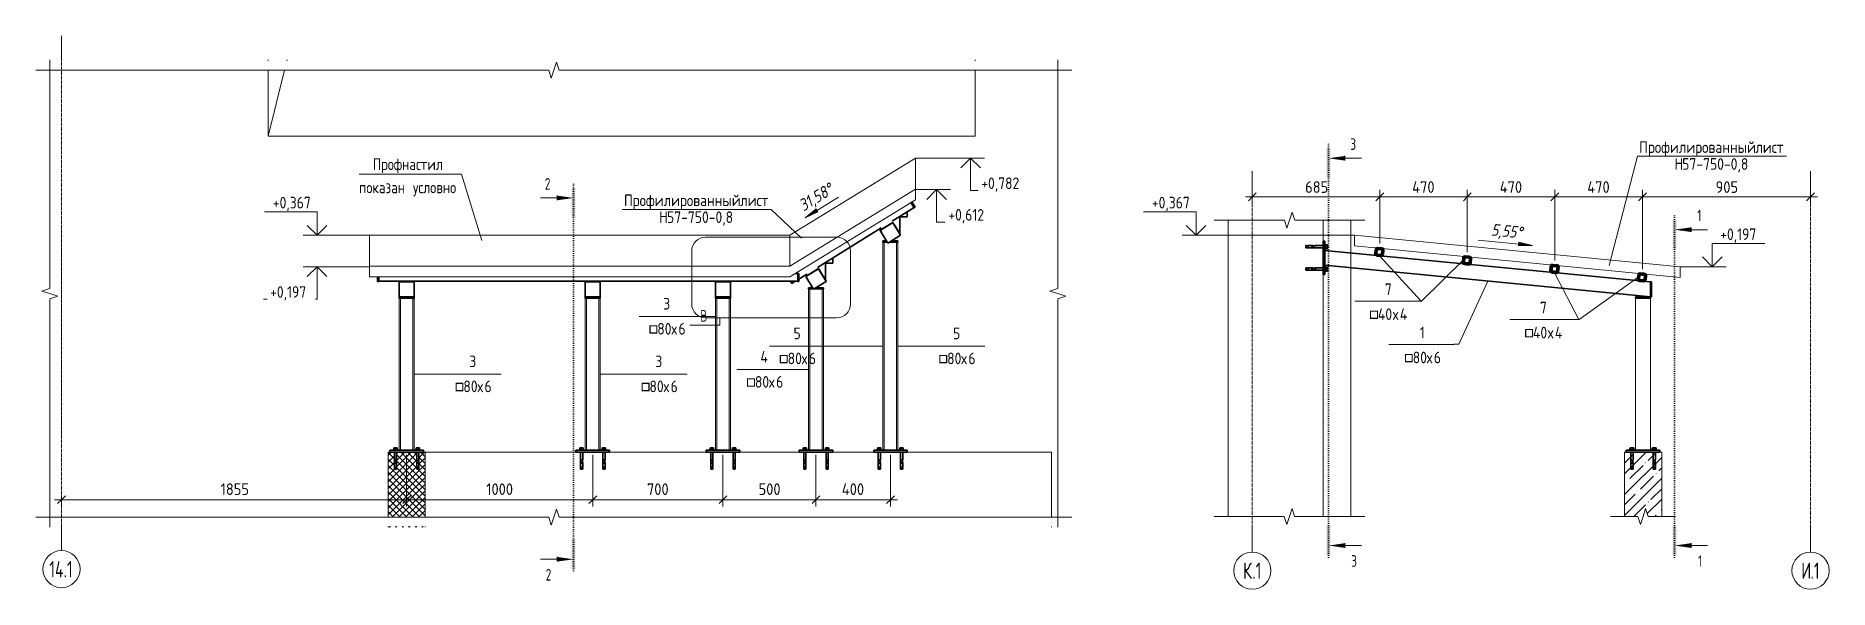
# Model space of a CAD drawing. Header units: millimetres. Extents: x 38797 to 82950, y -34477 to 2697.
# Drawn here: x 46069 to 55706, y -1537 to 1440 of the extents above; entities that cross this region are included whole.
import ezdxf

# ---------------------------------------------------------------- set-up
doc = ezdxf.new("R2010")
doc.units = ezdxf.units.MM
doc.linetypes.add('02 Штрихпунктирная _20 мм_', pattern=[25, 20, -2.5, 0, -2.5])
doc.linetypes.add('04 Пунктир 10мм', pattern=[10, 0, -10])
for name, color, linetype, lineweight in [('AA_Dim', 7, 'Continuous', 9), ('AA_Dim-25', 7, 'Continuous', 9), ('AA_Oformlenie', 7, 'Continuous', 9), ('AA_Razrez', 7, 'Continuous', 9), ('AA_Vinoska', 7, 'Continuous', 9), ('AA_Visotnaya otmetka', 7, 'Continuous', 9), ('AF_Balki', 7, 'Continuous', 20), ('AF_Okno', 7, 'Continuous', 20), ('AF_Pokritie', 7, 'Continuous', 9), ('AF_Stena', 7, 'Continuous', 60), ('AF_Stena_Hatch_Гидроизоляция', 253, 'Continuous', 20), ('AF_Stena_Гидроизоляция', 253, 'Continuous', 20), ('AF_Stena_Опалубка', 253, 'Continuous', 20), ('Gen_Dim', 7, 'Continuous', 9), ('Gen_Fragment', 7, 'Continuous', 9), ('KR_Colonna_KG', 7, 'Continuous', 20), ('KR_Detal', 7, 'Continuous', 20), ('Оси', 7, 'Continuous', 9)]:
    doc.layers.add(name, color=color, linetype=linetype, lineweight=lineweight)
doc.styles.add('GOST Common', font='GOST_Common.ttf', dxfattribs={"width": 0.85, "height": 62.5})
doc.styles.add('ISOCPEUR', font='isocpeur.TTF', dxfattribs={"width": 0.9, "height": 62.5})
doc.styles.add('ISOCPEUR_1', font='isocpeur.TTF', dxfattribs={"width": 0.7, "height": 62.5})
doc.styles.add('ISOCPEUR_2', font='isocpeur.TTF', dxfattribs={"width": 0.7, "height": 87.5})
doc.styles.add('ISOCPEUR_3', font='isocpeur.TTF', dxfattribs={"width": 0.85, "height": 62.5})
doc.styles.add('ISOCPEUR_4', font='isocpeur.TTF', dxfattribs={"width": 0.85, "height": 62.5})
doc.styles.add('ISOCPEUR_I', font='isocpeui.ttf', dxfattribs={"width": 0.85, "height": 63.701923})
doc.dimstyles.new('01_Точн_3_знака__непрозр_', dxfattribs={"dimscale": 304.8, "dimtxt": 62.672186, "dimasz": 0.139436, "dimexe": 0.123031, "dimexo": 0.082021, "dimgap": 0.020505, "dimtad": 1, "dimdec": 3, "dimrnd": 0.001, "dimdsep": 46, "dimtxsty": 'ISOCPEUR', "dimblk1": 'OBLIQUE', "dimblk2": 'OBLIQUE', "dimsah": 1, "dimcen": 0.09, "dimdle": 0.123031, "dimazin": 0, "dimtfac": 1, "dimtdec": 4, "dimtix": 1, "dimtmove": 0, "dimatfit": 3, "dimfxl": 1, "dimtvp": 1, "dimtfill": 1, "dimtolj": 1, "dimtzin": 0, "dimlwd": 18, "dimlwe": 18, "dimarcsym": 2})
doc.dimstyles.new('05_Округл_5мм__прозр_', dxfattribs={"dimscale": 304.8, "dimtxt": 62.672186, "dimasz": 0.139436, "dimexe": 0.123031, "dimexo": 0.082021, "dimgap": 0.008202, "dimtad": 1, "dimdec": 0, "dimrnd": 5, "dimdsep": 46, "dimtxsty": 'ISOCPEUR', "dimblk1": 'OBLIQUE', "dimblk2": 'OBLIQUE', "dimsah": 1, "dimcen": 0.09, "dimdle": 0.123031, "dimazin": 0, "dimtfac": 1, "dimtdec": 4, "dimtix": 1, "dimtmove": 0, "dimatfit": 3, "dimfxl": 1, "dimtvp": 1, "dimtolj": 1, "dimtzin": 0, "dimlwd": 18, "dimlwe": 18, "dimarcsym": 2})

msp = doc.modelspace()

# ---------------------------------------------------------------- texts
at = {"layer": 'AA_Razrez', "char_height": 62.5, "attachment_point": 1, "style": 'ISOCPEUR_1'}
for s, insert, width in [('\\fISOCPEUR|b0|i0|c204|p34|;\\W.7;3', (53132.9041, 888.1944), 37.879734), ('\\fISOCPEUR|b0|i0|c204|p34|;\\W.7;2', (48803.8992, 674.7112), 37.879734), ('\\fISOCPEUR|b0|i0|c204|p34|;\\W.7;1', (54997.4541, 504.056), 26.656109), ('\\fISOCPEUR|b0|i0|c204|p34|;\\W.7;2', (48808.6927, -1428.3982), 37.879734), ('\\fISOCPEUR|b0|i0|c204|p34|;\\W.7;3', (53137.6976, -1354.5324), 37.879734), ('\\fISOCPEUR|b0|i0|c204|p34|;\\W.7;1', (55002.2476, -1354.5324), 26.656109)]:
    msp.add_mtext(s, dxfattribs=dict(at, insert=insert, width=width))
at = {"layer": 'AA_Vinoska', "char_height": 62.5, "attachment_point": 1}
for s, insert, width, style in [('Профилированный', (54685.3894, 871.9554), 717.20968, 'ISOCPEUR_3'), ('\\fISOCPEUR|b0|i0|c204|p34|;\\W.85; ', (55277.1466, 871.9554), 39.182477, 'ISOCPEUR_3'), ('Профнастил', (47879.3451, 780.1822), 487.225578, 'GOST Common'), ('\\fISOCPEUR|b0|i0|c204|p34|;\\W.85;Н', (54874.4082, 781.4011), 51.107578, 'ISOCPEUR_3'), ('57-750-0,8', (54916.5761, 781.4011), 436.118, 'ISOCPEUR_3'), ('лист', (55309.4754, 871.9554), 189.098039, 'ISOCPEUR_3'), ('показан', (47805.6076, 655.1822), 328.792086, 'GOST Common'), ('\\fGOST Common|b0|i0|c204|p34|;\\W.85; ', (48076.8882, 655.1822), 22.146617, 'GOST Common'), ('условно', (48095.161, 655.1822), 315.163398, 'GOST Common'), ('Профилированный', (49229.3152, 585.7245), 717.20968, 'ISOCPEUR_3'), ('\\fISOCPEUR|b0|i0|c204|p34|;\\W.85; ', (49821.0724, 585.7245), 39.182477, 'ISOCPEUR_3'), ('\\fISOCPEUR|b0|i0|c204|p34|;\\W.85;Н', (49418.334, 495.1703), 51.107578, 'ISOCPEUR_3'), ('57-750-0,8', (49460.502, 495.1703), 436.118, 'ISOCPEUR_3'), ('лист', (49853.4012, 585.7245), 189.098039, 'ISOCPEUR_3'), ('\\fISOCPEUR|b0|i0|c204|p34|;\\W.85;7', (53318.4294, 107.762), 45.99682, 'ISOCPEUR_3'), ('\\fISOCPEUR|b0|i0|c204|p34|;\\W.85;3', (49440.0918, 29.4668), 45.99682, 'ISOCPEUR_3'), ('\\fISOCPEUR|b0|i0|c204|p34|;\\W.85;7', (54151.6998, 8.5755), 45.99682, 'ISOCPEUR_3'), ('\\fISOCPEUR|b0|i0|c130|p34|;\\W.85;□', (53233.3232, -26.5121), 57.921922, 'ISOCPEUR_4'), ('40', (53281.1136, -26.5121), 97.104398, 'ISOCPEUR_3'), ('\\fISOCPEUR|b0|i0|c204|p34|;\\W.85;х', (53361.2327, -26.5121), 45.99682, 'ISOCPEUR_3'), ('\\fISOCPEUR|b0|i0|c204|p34|;\\W.85;4', (53399.1839, -26.5121), 51.107578, 'ISOCPEUR_3'), ('\\fISOCPEUR|b0|i0|c130|p34|;\\W.85;□', (49360.5109, -105.2743), 57.921922, 'ISOCPEUR_4'), ('80', (49408.3013, -105.2743), 91.993641, 'ISOCPEUR_3'), ('\\fISOCPEUR|b0|i0|c204|p34|;\\W.85;х', (49484.2037, -105.2743), 45.99682, 'ISOCPEUR_3'), ('\\fISOCPEUR|b0|i0|c204|p34|;\\W.85;6', (49522.1548, -105.2743), 45.99682, 'ISOCPEUR_3'), ('\\fISOCPEUR|b0|i0|c204|p34|;\\W.85;5', (50140.6417, -130.0832), 45.99682, 'ISOCPEUR_3'), ('\\fISOCPEUR|b0|i0|c204|p34|;\\W.85;5', (50997.798, -130.0832), 45.99682, 'ISOCPEUR_3'), ('\\fISOCPEUR|b0|i0|c204|p34|;\\W.85;1', (53506.7064, -125.3174), 32.368133, 'ISOCPEUR_3'), ('\\fISOCPEUR|b0|i0|c130|p34|;\\W.85;□', (54066.5936, -125.6986), 57.921922, 'ISOCPEUR_4'), ('40', (54114.3839, -125.6986), 97.104398, 'ISOCPEUR_3'), ('\\fISOCPEUR|b0|i0|c204|p34|;\\W.85;х', (54194.5031, -125.6986), 45.99682, 'ISOCPEUR_3'), ('\\fISOCPEUR|b0|i0|c204|p34|;\\W.85;4', (54232.4543, -125.6986), 51.107578, 'ISOCPEUR_3'), ('\\fISOCPEUR|b0|i0|c204|p34|;\\W.85;3', (48397.798, -280.5332), 45.99682, 'ISOCPEUR_3'), ('\\fISOCPEUR|b0|i0|c204|p34|;\\W.85;3', (49397.798, -280.5332), 45.99682, 'ISOCPEUR_3'), ('\\fISOCPEUR|b0|i0|c204|p34|;\\W.85;4', (49962.454, -256.1332), 51.107578, 'ISOCPEUR_3'), ('\\fISOCPEUR|b0|i0|c130|p34|;\\W.85;□', (50061.0608, -264.8243), 57.921922, 'ISOCPEUR_4'), ('80', (50108.8512, -264.8243), 91.993641, 'ISOCPEUR_3'), ('\\fISOCPEUR|b0|i0|c204|p34|;\\W.85;х', (50184.7535, -264.8243), 45.99682, 'ISOCPEUR_3'), ('\\fISOCPEUR|b0|i0|c204|p34|;\\W.85;6', (50222.7047, -264.8243), 45.99682, 'ISOCPEUR_3'), ('\\fISOCPEUR|b0|i0|c130|p34|;\\W.85;□', (50918.2171, -264.8243), 57.921922, 'ISOCPEUR_4'), ('80', (50966.0075, -264.8243), 91.993641, 'ISOCPEUR_3'), ('\\fISOCPEUR|b0|i0|c204|p34|;\\W.85;х', (51041.9098, -264.8243), 45.99682, 'ISOCPEUR_3'), ('\\fISOCPEUR|b0|i0|c204|p34|;\\W.85;6', (51079.861, -264.8243), 45.99682, 'ISOCPEUR_3'), ('\\fISOCPEUR|b0|i0|c130|p34|;\\W.85;□', (53420.3251, -259.5915), 57.921922, 'ISOCPEUR_4'), ('80', (53468.1155, -259.5915), 91.993641, 'ISOCPEUR_3'), ('\\fISOCPEUR|b0|i0|c204|p34|;\\W.85;х', (53544.0178, -259.5915), 45.99682, 'ISOCPEUR_3'), ('\\fISOCPEUR|b0|i0|c204|p34|;\\W.85;6', (53581.969, -259.5915), 45.99682, 'ISOCPEUR_3'), ('\\fISOCPEUR|b0|i0|c130|p34|;\\W.85;□', (48318.2171, -415.2743), 57.921922, 'ISOCPEUR_4'), ('80', (48366.0075, -415.2743), 91.993641, 'ISOCPEUR_3'), ('\\fISOCPEUR|b0|i0|c204|p34|;\\W.85;х', (48441.9098, -415.2743), 45.99682, 'ISOCPEUR_3'), ('\\fISOCPEUR|b0|i0|c204|p34|;\\W.85;6', (48479.861, -415.2743), 45.99682, 'ISOCPEUR_3'), ('\\fISOCPEUR|b0|i0|c130|p34|;\\W.85;□', (49318.2171, -415.2743), 57.921922, 'ISOCPEUR_4'), ('80', (49366.0075, -415.2743), 91.993641, 'ISOCPEUR_3'), ('\\fISOCPEUR|b0|i0|c204|p34|;\\W.85;х', (49441.9098, -415.2743), 45.99682, 'ISOCPEUR_3'), ('\\fISOCPEUR|b0|i0|c204|p34|;\\W.85;6', (49479.861, -415.2743), 45.99682, 'ISOCPEUR_3'), ('\\fISOCPEUR|b0|i0|c130|p34|;\\W.85;□', (49884.9981, -390.8743), 57.921922, 'ISOCPEUR_4'), ('80', (49932.7885, -390.8743), 91.993641, 'ISOCPEUR_3'), ('\\fISOCPEUR|b0|i0|c204|p34|;\\W.85;х', (50008.6908, -390.8743), 45.99682, 'ISOCPEUR_3'), ('\\fISOCPEUR|b0|i0|c204|p34|;\\W.85;6', (50046.642, -390.8743), 45.99682, 'ISOCPEUR_3')]:
    msp.add_mtext(s, dxfattribs=dict(at, insert=insert, width=width, style=style))
at = {"layer": 'Gen_Fragment', "insert": (49639.7388, -35.5284), "char_height": 62.5, "width": 42.088594, "attachment_point": 1, "style": 'ISOCPEUR_1'}
msp.add_mtext('\\fISOCPEUR|b0|i0|c204|p34|;\\W.7;В', dxfattribs=at)
at = {"layer": 'Оси', "char_height": 87.5, "attachment_point": 1, "style": 'ISOCPEUR_2'}
for s, insert, width in [('14.1', (46140.8459, -1386.4467), 158.533703), ('\\fISOCPEUR|b0|i0|c204|p34|;\\W.7;К', (52556.2707, -1394.2568), 60.326984), ('.1', (52606.0455, -1394.2568), 60.326984), ('\\fISOCPEUR|b0|i0|c204|p34|;\\W.7;И', (55556.2707, -1394.2568), 60.326984), ('.1', (55606.0455, -1394.2568), 60.326984)]:
    msp.add_mtext(s, dxfattribs=dict(at, insert=insert, width=width))

# ---------------------------------------------------------------- blocks, each defined once
blk = doc.blocks.new('243_Профиль гнутый сварной квадратный _НесКол_2ур_ - 80х6-3867430-Разрез 1 КМ')
at = {"layer": 'KR_Colonna_KG', "lineweight": 9}
for p, q in [((43742.1, -790), (43742.1, 329.9)), ((43808.1, 329.9), (43808.1, -790))]:
    blk.add_line(p, q, dxfattribs=at)
blk = doc.blocks.new('354_Прокат Лист _НесКаркас_РабПлоск_ - 354_Прокат Лист _НесКаркас_РабПлоск_-3866505-Разрез 1 КМ')
at = {"layer": 'AF_Balki', "lineweight": 35}
for p, q in [((43685.1, -790), (43685.1, -800)), ((43685.1, -800), (43685.1, -790)), ((43685.1, -790), (43709.1, -790)), ((43865.1, -790), (43685.1, -790)), ((43709.1, -800), (43685.1, -800)), ((43865.1, -800), (43685.1, -800)), ((43721.1, -790), (43829.1, -790)), ((43829.1, -800), (43721.1, -800)), ((43841.1, -790), (43865.1, -790)), ((43865.1, -800), (43841.1, -800)), ((43865.1, -790), (43865.1, -800)), ((43865.1, -800), (43865.1, -790))]:
    blk.add_line(p, q, dxfattribs=at)
blk = doc.blocks.new('354_Анкер клиновой _СоедНесК_РабПлоск_ - M12x120_20-3803632-Разрез 1 КМ')
at = {"layer": 'KR_Detal', "lineweight": 35}
for p, q in [((43710.6, -776.7), (43706.1, -776.7)), ((43706.1, -776.7), (43710.6, -776.7)), ((43706.1, -777.9), (43706.1, -786.3)), ((43706.1, -786.3), (43706.1, -777.9)), ((43710.6, -787.5), (43706.1, -787.5)), ((43706.1, -787.5), (43710.6, -787.5)), ((43709.1, -800), (43709.1, -840.9)), ((43709.1, -840.9), (43709.7, -843.3)), ((43721.1, -840.9), (43709.1, -840.9)), ((43709.1, -840.9), (43721.1, -840.9)), ((43709.1, -855.5), (43709.1, -860.3)), ((43709.1, -855.5), (43721.1, -855.5)), ((43709.1, -860.3), (43709.1, -880.3)), ((43709.1, -860.3), (43721.1, -860.3)), ((43721.1, -860.3), (43709.1, -860.3)), ((43709.3, -787.5), (43720.9, -787.5)), ((43720.9, -787.5), (43709.3, -787.5)), ((43720.9, -855.5), (43709.3, -855.5)), ((43720.9, -860.3), (43709.3, -860.3)), ((43709.3, -860.3), (43720.9, -860.3)), ((43709.7, -843.3), (43709.7, -855.5)), ((43720.5, -843.3), (43709.7, -843.3)), ((43709.7, -843.3), (43720.5, -843.3)), ((43720.3, -855.5), (43709.8, -855.5)), ((43709.8, -855.5), (43720.3, -855.5)), ((43715.1, -776.7), (43710.6, -776.7)), ((43710.6, -776.7), (43715.1, -776.7)), ((43715.1, -787.5), (43710.6, -787.5)), ((43710.6, -787.5), (43715.1, -787.5)), ((43711, -860.3), (43719.1, -860.3)), ((43719.1, -860.3), (43711, -860.3)), ((43711, -860.3), (43719.1, -860.3)), ((43719.1, -860.3), (43711, -860.3)), ((43715.1, -776.7), (43719.6, -776.7)), ((43719.6, -776.7), (43715.1, -776.7)), ((43715.1, -786.3), (43715.1, -777.9)), ((43715.1, -786.3), (43715.1, -777.9)), ((43719.6, -787.5), (43715.1, -787.5)), ((43715.1, -787.5), (43719.6, -787.5)), ((43719.6, -776.7), (43724.1, -776.7)), ((43724.1, -776.7), (43719.6, -776.7)), ((43719.6, -787.5), (43724.1, -787.5)), ((43724.1, -787.5), (43719.6, -787.5)), ((43720.5, -843.3), (43721.1, -840.9)), ((43720.5, -855.5), (43720.5, -843.3)), ((43721.1, -840.9), (43721.1, -800)), ((43721.1, -860.3), (43721.1, -855.5)), ((43721.1, -880.3), (43721.1, -860.3)), ((43724.1, -786.3), (43724.1, -777.9)), ((43724.1, -786.3), (43724.1, -777.9)), ((43709.6, -879.6), (43709.1, -887.5)), ((43721.1, -880.3), (43709.1, -880.3)), ((43709.1, -887.5), (43709.1, -892.3)), ((43721.1, -887.5), (43709.1, -887.5)), ((43709.1, -887.5), (43721.1, -887.5)), ((43721.1, -892.3), (43709.1, -892.3)), ((43709.3, -880.3), (43709.5, -880.3)), ((43709.3, -892.3), (43720.9, -892.3)), ((43721.1, -887.5), (43720.5, -879.6)), ((43720.6, -880.3), (43720.9, -880.3)), ((43721.1, -892.3), (43721.1, -887.5))]:
    blk.add_line(p, q, dxfattribs=at)
for points in [[(43710.6, -776.7), (43709.8, -776.7), (43708.2, -776.9), (43706.8, -777.5), (43706.1, -777.9)], [(43706.1, -777.9), (43706.8, -777.5), (43708.2, -776.9), (43709.8, -776.7), (43710.6, -776.7)], [(43706.1, -777.9), (43706.1, -777.5), (43706.1, -776.9), (43706.1, -776.7), (43706.1, -776.7)], [(43706.1, -776.7), (43706.1, -776.7), (43706.1, -776.9), (43706.1, -777.5), (43706.1, -777.9)], [(43706.1, -786.3), (43706.8, -786.7), (43708.2, -787.3), (43709.8, -787.5), (43710.6, -787.5)], [(43710.6, -787.5), (43709.8, -787.5), (43708.2, -787.3), (43706.8, -786.7), (43706.1, -786.3)], [(43706.1, -786.3), (43706.1, -786.7), (43706.1, -787.3), (43706.1, -787.5), (43706.1, -787.5)], [(43706.1, -787.5), (43706.1, -787.5), (43706.1, -787.3), (43706.1, -786.7), (43706.1, -786.3)], [(43715.1, -777.9), (43714.3, -777.5), (43712.9, -776.9), (43711.3, -776.7), (43710.6, -776.7)], [(43710.6, -776.7), (43711.3, -776.7), (43712.9, -776.9), (43714.3, -777.5), (43715.1, -777.9)], [(43710.6, -787.5), (43711.3, -787.5), (43712.9, -787.3), (43714.3, -786.7), (43715.1, -786.3)], [(43719.6, -776.7), (43718.8, -776.7), (43717.2, -776.9), (43715.8, -777.5), (43715.1, -777.9)], [(43715.1, -777.9), (43715.8, -777.5), (43717.2, -776.9), (43718.8, -776.7), (43719.6, -776.7)], [(43715.1, -786.3), (43715.8, -786.7), (43717.2, -787.3), (43718.8, -787.5), (43719.6, -787.5)], [(43724.1, -777.9), (43723.3, -777.5), (43721.9, -776.9), (43720.3, -776.7), (43719.6, -776.7)], [(43719.6, -776.7), (43720.3, -776.7), (43721.9, -776.9), (43723.3, -777.5), (43724.1, -777.9)], [(43719.6, -787.5), (43720.3, -787.5), (43721.9, -787.3), (43723.3, -786.7), (43724.1, -786.3)], [(43724.1, -786.3), (43723.3, -786.7), (43721.9, -787.3), (43720.3, -787.5), (43719.6, -787.5)], [(43724.1, -777.9), (43724.1, -777.5), (43724.1, -776.9), (43724.1, -776.7), (43724.1, -776.7)], [(43724.1, -776.7), (43724.1, -776.7), (43724.1, -776.9), (43724.1, -777.5), (43724.1, -777.9)], [(43724.1, -786.3), (43724.1, -786.7), (43724.1, -787.3), (43724.1, -787.5), (43724.1, -787.5)], [(43724.1, -787.5), (43724.1, -787.5), (43724.1, -787.3), (43724.1, -786.7), (43724.1, -786.3)]]:
    blk.add_open_spline(points, degree=3, dxfattribs=at)
for points, knots in [([(43715.1, -786.3), (43714.3, -786.7), (43713, -787.3), (43711.5, -787.5), (43710.8, -787.5)], [0, 0, 0, 0, 0.5, 0.9441988, 0.9441988, 0.9441988, 0.9441988]), ([(43719.3, -787.5), (43718.6, -787.5), (43717.2, -787.3), (43715.8, -786.7), (43715.1, -786.3)], [0.0558012, 0.0558012, 0.0558012, 0.0558012, 0.5, 1, 1, 1, 1])]:
    blk.add_open_spline(points, degree=3, knots=knots, dxfattribs=at)
blk = doc.blocks.new('354_Шайба_ГОСТ 11371-78_СоедНесК_РабПлоск_ - Шайба_ГОСТ 11371-78-3803743-Разрез 1 КМ')
at = {"layer": 'KR_Detal', "lineweight": 35}
for p, q in [((43703.1, -787.5), (43703.1, -790)), ((43703.1, -787.5), (43727.1, -787.5)), ((43704.4, -787.5), (43703.1, -787.5)), ((43703.1, -790), (43704.4, -790)), ((43704.4, -790), (43703.1, -790)), ((43726.4, -787.5), (43704.7, -787.5)), ((43704.7, -790), (43709.1, -790)), ((43726.4, -790), (43704.7, -790)), ((43708.8, -787.5), (43721.3, -787.5)), ((43721.3, -787.5), (43708.8, -787.5)), ((43708.8, -790), (43721.3, -790)), ((43721.1, -790), (43726.4, -790)), ((43727.1, -787.5), (43726.7, -787.5)), ((43726.7, -790), (43727.1, -790)), ((43727.1, -790), (43726.7, -790)), ((43727.1, -790), (43727.1, -787.5))]:
    blk.add_line(p, q, dxfattribs=at)
blk = doc.blocks.new('354_Анкер клиновой _СоедНесК_РабПлоск_ - M12x120_20-V2-Разрез 1 КМ')
at = {"layer": 'KR_Detal', "lineweight": 35}
for p, q in [((43830.6, -776.7), (43826.1, -776.7)), ((43826.1, -776.7), (43830.6, -776.7)), ((43826.1, -777.9), (43826.1, -786.3)), ((43826.1, -786.3), (43826.1, -777.9)), ((43830.6, -787.5), (43826.1, -787.5)), ((43826.1, -787.5), (43830.6, -787.5)), ((43829.1, -800), (43829.1, -840.9)), ((43829.1, -840.9), (43829.7, -843.3)), ((43835.9, -840.9), (43829.1, -840.9)), ((43829.1, -840.9), (43841.1, -840.9)), ((43829.1, -855.5), (43829.1, -860.3)), ((43829.1, -855.5), (43841.1, -855.5)), ((43829.1, -860.3), (43829.1, -880.3)), ((43829.1, -860.3), (43841.1, -860.3)), ((43841.1, -860.3), (43829.1, -860.3)), ((43829.3, -787.5), (43840.9, -787.5)), ((43840.9, -787.5), (43829.3, -787.5)), ((43840.9, -855.5), (43829.3, -855.5)), ((43840.9, -860.3), (43829.3, -860.3)), ((43829.3, -860.3), (43840.9, -860.3)), ((43829.7, -843.3), (43829.7, -855.5)), ((43835.9, -843.3), (43829.7, -843.3)), ((43829.7, -843.3), (43840.5, -843.3)), ((43840.3, -855.5), (43829.8, -855.5)), ((43829.8, -855.5), (43840.3, -855.5)), ((43835.1, -776.7), (43830.6, -776.7)), ((43830.6, -776.7), (43835.1, -776.7)), ((43835.1, -787.5), (43830.6, -787.5)), ((43830.6, -787.5), (43835.1, -787.5)), ((43831, -860.3), (43835.9, -860.3)), ((43835.9, -860.3), (43831, -860.3)), ((43831, -860.3), (43835.9, -860.3)), ((43835.9, -860.3), (43831, -860.3)), ((43835.1, -776.7), (43839.6, -776.7)), ((43839.6, -776.7), (43835.1, -776.7)), ((43835.1, -786.3), (43835.1, -777.9)), ((43835.1, -786.3), (43835.1, -777.9)), ((43839.6, -787.5), (43835.1, -787.5)), ((43835.1, -787.5), (43839.6, -787.5)), ((43840.5, -843.3), (43836, -843.3)), ((43841.1, -840.9), (43836.1, -840.9)), ((43836.1, -860.3), (43839.1, -860.3)), ((43839.1, -860.3), (43836.1, -860.3)), ((43836.1, -860.3), (43839.1, -860.3)), ((43839.1, -860.3), (43836.1, -860.3)), ((43839.6, -776.7), (43844.1, -776.7)), ((43844.1, -776.7), (43839.6, -776.7)), ((43839.6, -787.5), (43844.1, -787.5)), ((43844.1, -787.5), (43839.6, -787.5)), ((43840.5, -843.3), (43841.1, -840.9)), ((43840.5, -855.5), (43840.5, -843.3)), ((43841.1, -840.9), (43841.1, -800)), ((43841.1, -860.3), (43841.1, -855.5)), ((43841.1, -880.3), (43841.1, -860.3)), ((43844.1, -786.3), (43844.1, -777.9)), ((43844.1, -786.3), (43844.1, -777.9)), ((43829.6, -879.6), (43829.1, -887.5)), ((43841.1, -880.3), (43829.1, -880.3)), ((43829.1, -887.5), (43829.1, -892.3)), ((43835.9, -887.5), (43829.1, -887.5)), ((43829.1, -887.5), (43841.1, -887.5)), ((43841.1, -892.3), (43829.1, -892.3)), ((43829.3, -880.3), (43829.5, -880.3)), ((43829.3, -892.3), (43840.9, -892.3)), ((43841.1, -887.5), (43836.1, -887.5)), ((43841.1, -887.5), (43840.5, -879.6)), ((43840.6, -880.3), (43840.9, -880.3)), ((43841.1, -892.3), (43841.1, -887.5))]:
    blk.add_line(p, q, dxfattribs=at)
for points in [[(43830.6, -776.7), (43829.8, -776.7), (43828.2, -776.9), (43826.8, -777.5), (43826.1, -777.9)], [(43826.1, -777.9), (43826.8, -777.5), (43828.2, -776.9), (43829.8, -776.7), (43830.6, -776.7)], [(43826.1, -777.9), (43826.1, -777.5), (43826.1, -776.9), (43826.1, -776.7), (43826.1, -776.7)], [(43826.1, -776.7), (43826.1, -776.7), (43826.1, -776.9), (43826.1, -777.5), (43826.1, -777.9)], [(43826.1, -786.3), (43826.8, -786.7), (43828.2, -787.3), (43829.8, -787.5), (43830.6, -787.5)], [(43830.6, -787.5), (43829.8, -787.5), (43828.2, -787.3), (43826.8, -786.7), (43826.1, -786.3)], [(43826.1, -786.3), (43826.1, -786.7), (43826.1, -787.3), (43826.1, -787.5), (43826.1, -787.5)], [(43826.1, -787.5), (43826.1, -787.5), (43826.1, -787.3), (43826.1, -786.7), (43826.1, -786.3)], [(43835.1, -777.9), (43834.3, -777.5), (43832.9, -776.9), (43831.3, -776.7), (43830.6, -776.7)], [(43830.6, -776.7), (43831.3, -776.7), (43832.9, -776.9), (43834.3, -777.5), (43835.1, -777.9)], [(43830.6, -787.5), (43831.3, -787.5), (43832.9, -787.3), (43834.3, -786.7), (43835.1, -786.3)], [(43839.6, -776.7), (43838.8, -776.7), (43837.2, -776.9), (43835.8, -777.5), (43835.1, -777.9)], [(43835.1, -777.9), (43835.8, -777.5), (43837.2, -776.9), (43838.8, -776.7), (43839.6, -776.7)], [(43835.1, -786.3), (43835.8, -786.7), (43837.2, -787.3), (43838.8, -787.5), (43839.6, -787.5)], [(43844.1, -777.9), (43843.3, -777.5), (43841.9, -776.9), (43840.3, -776.7), (43839.6, -776.7)], [(43839.6, -776.7), (43840.3, -776.7), (43841.9, -776.9), (43843.3, -777.5), (43844.1, -777.9)], [(43839.6, -787.5), (43840.3, -787.5), (43841.9, -787.3), (43843.3, -786.7), (43844.1, -786.3)], [(43844.1, -786.3), (43843.3, -786.7), (43841.9, -787.3), (43840.3, -787.5), (43839.6, -787.5)], [(43844.1, -777.9), (43844.1, -777.5), (43844.1, -776.9), (43844.1, -776.7), (43844.1, -776.7)], [(43844.1, -776.7), (43844.1, -776.7), (43844.1, -776.9), (43844.1, -777.5), (43844.1, -777.9)], [(43844.1, -786.3), (43844.1, -786.7), (43844.1, -787.3), (43844.1, -787.5), (43844.1, -787.5)], [(43844.1, -787.5), (43844.1, -787.5), (43844.1, -787.3), (43844.1, -786.7), (43844.1, -786.3)]]:
    blk.add_open_spline(points, degree=3, dxfattribs=at)
for points, knots in [([(43835.1, -786.3), (43834.3, -786.7), (43833, -787.3), (43831.5, -787.5), (43830.8, -787.5)], [0, 0, 0, 0, 0.5, 0.9441988, 0.9441988, 0.9441988, 0.9441988]), ([(43839.3, -787.5), (43838.6, -787.5), (43837.2, -787.3), (43835.8, -786.7), (43835.1, -786.3)], [0.0558012, 0.0558012, 0.0558012, 0.0558012, 0.5, 1, 1, 1, 1])]:
    blk.add_open_spline(points, degree=3, knots=knots, dxfattribs=at)
blk = doc.blocks.new('354_Шайба_ГОСТ 11371-78_СоедНесК_РабПлоск_ - Шайба_ГОСТ 11371-78-V3-Разрез 1 КМ')
at = {"layer": 'KR_Detal', "lineweight": 35}
for p, q in [((43823.1, -787.5), (43823.1, -790)), ((43823.1, -787.5), (43847.1, -787.5)), ((43824.7, -787.5), (43823.1, -787.5)), ((43823.1, -790), (43824.7, -790)), ((43824.7, -790), (43823.1, -790)), ((43846.7, -787.5), (43824.9, -787.5)), ((43824.9, -790), (43829.1, -790)), ((43846.7, -790), (43824.9, -790)), ((43828.8, -787.5), (43841.3, -787.5)), ((43841.3, -787.5), (43828.8, -787.5)), ((43828.8, -790), (43841.3, -790)), ((43841.1, -790), (43846.7, -790)), ((43847.1, -790), (43847.1, -787.5))]:
    blk.add_line(p, q, dxfattribs=at)
blk = doc.blocks.new('354_Анкер клиновой _СоедНесК_РабПлоск_ - M12x120_20-V4-Разрез 1 КМ')
at = {"layer": 'KR_Detal', "lineweight": 35}
for p, q in [((43710.6, -776.7), (43706.1, -776.7)), ((43706.1, -776.7), (43710.6, -776.7)), ((43706.1, -777.9), (43706.1, -786.3)), ((43706.1, -786.3), (43706.1, -777.9)), ((43710.6, -787.5), (43706.1, -787.5)), ((43706.1, -787.5), (43710.6, -787.5)), ((43709.1, -800), (43709.1, -840.9)), ((43709.1, -840.9), (43709.7, -843.3)), ((43721.1, -840.9), (43709.1, -840.9)), ((43709.1, -840.9), (43721.1, -840.9)), ((43709.1, -855.5), (43709.1, -860.3)), ((43709.1, -860.3), (43709.1, -880.3)), ((43709.3, -787.5), (43720.9, -787.5)), ((43720.9, -787.5), (43709.3, -787.5)), ((43709.3, -855.5), (43720.9, -855.5)), ((43720.9, -855.5), (43709.3, -855.5)), ((43709.3, -860.3), (43720.9, -860.3)), ((43720.9, -860.3), (43709.3, -860.3)), ((43709.3, -860.3), (43720.9, -860.3)), ((43720.9, -860.3), (43709.3, -860.3)), ((43709.7, -843.3), (43709.7, -855.5)), ((43720.5, -843.3), (43709.7, -843.3)), ((43709.7, -843.3), (43720.5, -843.3)), ((43720.3, -855.5), (43709.8, -855.5)), ((43709.8, -855.5), (43720.3, -855.5)), ((43715.1, -776.7), (43710.6, -776.7)), ((43710.6, -776.7), (43715.1, -776.7)), ((43715.1, -787.5), (43710.6, -787.5)), ((43710.6, -787.5), (43715.1, -787.5)), ((43711, -860.3), (43719.1, -860.3)), ((43719.1, -860.3), (43711, -860.3)), ((43711, -860.3), (43719.1, -860.3)), ((43719.1, -860.3), (43711, -860.3)), ((43715.1, -776.7), (43719.6, -776.7)), ((43719.6, -776.7), (43715.1, -776.7)), ((43715.1, -786.3), (43715.1, -777.9)), ((43715.1, -786.3), (43715.1, -777.9)), ((43719.6, -787.5), (43715.1, -787.5)), ((43715.1, -787.5), (43719.6, -787.5)), ((43719.6, -776.7), (43724.1, -776.7)), ((43724.1, -776.7), (43719.6, -776.7)), ((43719.6, -787.5), (43724.1, -787.5)), ((43724.1, -787.5), (43719.6, -787.5)), ((43720.5, -843.3), (43721.1, -840.9)), ((43720.5, -855.5), (43720.5, -843.3)), ((43721.1, -840.9), (43721.1, -800)), ((43721.1, -860.3), (43721.1, -855.5)), ((43721.1, -880.3), (43721.1, -860.3)), ((43724.1, -786.3), (43724.1, -777.9)), ((43724.1, -786.3), (43724.1, -777.9)), ((43709.5, -880.3), (43709.1, -887.5)), ((43709.1, -887.5), (43709.1, -892.3)), ((43721.1, -887.5), (43709.1, -887.5)), ((43709.1, -887.5), (43721.1, -887.5)), ((43709.3, -880.3), (43709.5, -880.3)), ((43709.5, -880.3), (43709.3, -880.3)), ((43709.3, -892.3), (43720.9, -892.3)), ((43720.9, -892.3), (43709.3, -892.3)), ((43720.6, -880.3), (43720.9, -880.3)), ((43720.9, -880.3), (43720.6, -880.3)), ((43721.1, -887.5), (43720.6, -880.3)), ((43721.1, -892.3), (43721.1, -887.5))]:
    blk.add_line(p, q, dxfattribs=at)
for points in [[(43710.6, -776.7), (43709.8, -776.7), (43708.2, -776.9), (43706.8, -777.5), (43706.1, -777.9)], [(43706.1, -777.9), (43706.8, -777.5), (43708.2, -776.9), (43709.8, -776.7), (43710.6, -776.7)], [(43706.1, -777.9), (43706.1, -777.5), (43706.1, -776.9), (43706.1, -776.7), (43706.1, -776.7)], [(43706.1, -776.7), (43706.1, -776.7), (43706.1, -776.9), (43706.1, -777.5), (43706.1, -777.9)], [(43706.1, -786.3), (43706.8, -786.7), (43708.2, -787.3), (43709.8, -787.5), (43710.6, -787.5)], [(43710.6, -787.5), (43709.8, -787.5), (43708.2, -787.3), (43706.8, -786.7), (43706.1, -786.3)], [(43706.1, -786.3), (43706.1, -786.7), (43706.1, -787.3), (43706.1, -787.5), (43706.1, -787.5)], [(43706.1, -787.5), (43706.1, -787.5), (43706.1, -787.3), (43706.1, -786.7), (43706.1, -786.3)], [(43715.1, -777.9), (43714.3, -777.5), (43712.9, -776.9), (43711.3, -776.7), (43710.6, -776.7)], [(43710.6, -776.7), (43711.3, -776.7), (43712.9, -776.9), (43714.3, -777.5), (43715.1, -777.9)], [(43719.6, -776.7), (43718.8, -776.7), (43717.2, -776.9), (43715.8, -777.5), (43715.1, -777.9)], [(43715.1, -777.9), (43715.8, -777.5), (43717.2, -776.9), (43718.8, -776.7), (43719.6, -776.7)], [(43724.1, -777.9), (43723.3, -777.5), (43721.9, -776.9), (43720.3, -776.7), (43719.6, -776.7)], [(43719.6, -776.7), (43720.3, -776.7), (43721.9, -776.9), (43723.3, -777.5), (43724.1, -777.9)], [(43719.6, -787.5), (43720.3, -787.5), (43721.9, -787.3), (43723.3, -786.7), (43724.1, -786.3)], [(43724.1, -786.3), (43723.3, -786.7), (43721.9, -787.3), (43720.3, -787.5), (43719.6, -787.5)], [(43724.1, -777.9), (43724.1, -777.5), (43724.1, -776.9), (43724.1, -776.7), (43724.1, -776.7)], [(43724.1, -776.7), (43724.1, -776.7), (43724.1, -776.9), (43724.1, -777.5), (43724.1, -777.9)], [(43724.1, -786.3), (43724.1, -786.7), (43724.1, -787.3), (43724.1, -787.5), (43724.1, -787.5)], [(43724.1, -787.5), (43724.1, -787.5), (43724.1, -787.3), (43724.1, -786.7), (43724.1, -786.3)]]:
    blk.add_open_spline(points, degree=3, dxfattribs=at)
for points, knots in [([(43710.8, -787.5), (43711.5, -787.5), (43713, -787.3), (43714.3, -786.7), (43715.1, -786.3)], [0.0558012, 0.0558012, 0.0558012, 0.0558012, 0.5, 1, 1, 1, 1]), ([(43715.1, -786.3), (43714.3, -786.7), (43713, -787.3), (43711.5, -787.5), (43710.8, -787.5)], [0, 0, 0, 0, 0.5, 0.9441988, 0.9441988, 0.9441988, 0.9441988]), ([(43715.1, -786.3), (43715.8, -786.7), (43717.2, -787.3), (43718.6, -787.5), (43719.3, -787.5)], [0, 0, 0, 0, 0.5, 0.9441988, 0.9441988, 0.9441988, 0.9441988]), ([(43719.3, -787.5), (43718.6, -787.5), (43717.2, -787.3), (43715.8, -786.7), (43715.1, -786.3)], [0.0558012, 0.0558012, 0.0558012, 0.0558012, 0.5, 1, 1, 1, 1])]:
    blk.add_open_spline(points, degree=3, knots=knots, dxfattribs=at)
blk = doc.blocks.new('354_Шайба_ГОСТ 11371-78_СоедНесК_РабПлоск_ - Шайба_ГОСТ 11371-78-V5-Разрез 1 КМ')
at = {"layer": 'KR_Detal', "lineweight": 35}
for p, q in [((43703.1, -787.5), (43703.1, -790)), ((43703.1, -787.5), (43704.4, -787.5)), ((43704.4, -787.5), (43703.1, -787.5)), ((43703.1, -790), (43704.4, -790)), ((43704.4, -790), (43703.1, -790)), ((43704.7, -787.5), (43726.4, -787.5)), ((43726.4, -787.5), (43704.7, -787.5)), ((43704.7, -790), (43709.1, -790)), ((43709.1, -790), (43704.7, -790)), ((43708.8, -787.5), (43721.3, -787.5)), ((43721.3, -787.5), (43708.8, -787.5)), ((43721.1, -790), (43726.4, -790)), ((43726.4, -790), (43721.1, -790)), ((43726.7, -787.5), (43727.1, -787.5)), ((43727.1, -787.5), (43726.7, -787.5)), ((43726.7, -790), (43727.1, -790)), ((43727.1, -790), (43726.7, -790)), ((43727.1, -790), (43727.1, -787.5))]:
    blk.add_line(p, q, dxfattribs=at)
blk = doc.blocks.new('354_Анкер клиновой _СоедНесК_РабПлоск_ - M12x120_20-V6-Разрез 1 КМ')
at = {"layer": 'KR_Detal', "lineweight": 35}
for p, q in [((43830.6, -776.7), (43826.1, -776.7)), ((43826.1, -776.7), (43830.6, -776.7)), ((43826.1, -777.9), (43826.1, -786.3)), ((43826.1, -786.3), (43826.1, -777.9)), ((43830.6, -787.5), (43826.1, -787.5)), ((43826.1, -787.5), (43830.6, -787.5)), ((43829.1, -800), (43829.1, -840.9)), ((43829.1, -840.9), (43829.7, -843.3)), ((43835.9, -840.9), (43829.1, -840.9)), ((43829.1, -840.9), (43835.9, -840.9)), ((43829.1, -855.5), (43829.1, -860.3)), ((43829.1, -860.3), (43829.1, -880.3)), ((43829.3, -787.5), (43840.9, -787.5)), ((43840.9, -787.5), (43829.3, -787.5)), ((43829.3, -855.5), (43840.9, -855.5)), ((43840.9, -855.5), (43829.3, -855.5)), ((43829.3, -860.3), (43840.9, -860.3)), ((43840.9, -860.3), (43829.3, -860.3)), ((43829.3, -860.3), (43840.9, -860.3)), ((43840.9, -860.3), (43829.3, -860.3)), ((43829.7, -843.3), (43829.7, -855.5)), ((43835.9, -843.3), (43829.7, -843.3)), ((43829.7, -843.3), (43835.9, -843.3)), ((43840.3, -855.5), (43829.8, -855.5)), ((43829.8, -855.5), (43840.3, -855.5)), ((43835.1, -776.7), (43830.6, -776.7)), ((43830.6, -776.7), (43835.1, -776.7)), ((43835.1, -787.5), (43830.6, -787.5)), ((43830.6, -787.5), (43835.1, -787.5)), ((43831, -860.3), (43835.9, -860.3)), ((43835.9, -860.3), (43831, -860.3)), ((43831, -860.3), (43835.9, -860.3)), ((43835.9, -860.3), (43831, -860.3)), ((43835.1, -776.7), (43839.6, -776.7)), ((43839.6, -776.7), (43835.1, -776.7)), ((43835.1, -786.3), (43835.1, -777.9)), ((43835.1, -786.3), (43835.1, -777.9)), ((43839.6, -787.5), (43835.1, -787.5)), ((43835.1, -787.5), (43839.6, -787.5)), ((43840.5, -843.3), (43836, -843.3)), ((43836, -843.3), (43840.5, -843.3)), ((43841.1, -840.9), (43836.1, -840.9)), ((43836.1, -840.9), (43841.1, -840.9)), ((43836.1, -860.3), (43839.1, -860.3)), ((43839.1, -860.3), (43836.1, -860.3)), ((43836.1, -860.3), (43839.1, -860.3)), ((43839.1, -860.3), (43836.1, -860.3)), ((43839.6, -776.7), (43844.1, -776.7)), ((43844.1, -776.7), (43839.6, -776.7)), ((43839.6, -787.5), (43844.1, -787.5)), ((43844.1, -787.5), (43839.6, -787.5)), ((43840.5, -843.3), (43841.1, -840.9)), ((43840.5, -855.5), (43840.5, -843.3)), ((43841.1, -840.9), (43841.1, -800)), ((43841.1, -860.3), (43841.1, -855.5)), ((43841.1, -880.3), (43841.1, -860.3)), ((43844.1, -786.3), (43844.1, -777.9)), ((43844.1, -786.3), (43844.1, -777.9)), ((43829.5, -880.3), (43829.1, -887.5)), ((43829.1, -887.5), (43829.1, -892.3)), ((43835.9, -887.5), (43829.1, -887.5)), ((43829.1, -887.5), (43835.9, -887.5)), ((43829.3, -880.3), (43829.5, -880.3)), ((43829.5, -880.3), (43829.3, -880.3)), ((43829.3, -892.3), (43840.9, -892.3)), ((43840.9, -892.3), (43829.3, -892.3)), ((43841.1, -887.5), (43836.1, -887.5)), ((43836.1, -887.5), (43841.1, -887.5)), ((43840.6, -880.3), (43840.9, -880.3)), ((43840.9, -880.3), (43840.6, -880.3)), ((43841.1, -887.5), (43840.6, -880.3)), ((43841.1, -892.3), (43841.1, -887.5))]:
    blk.add_line(p, q, dxfattribs=at)
for points in [[(43830.6, -776.7), (43829.8, -776.7), (43828.2, -776.9), (43826.8, -777.5), (43826.1, -777.9)], [(43826.1, -777.9), (43826.8, -777.5), (43828.2, -776.9), (43829.8, -776.7), (43830.6, -776.7)], [(43826.1, -777.9), (43826.1, -777.5), (43826.1, -776.9), (43826.1, -776.7), (43826.1, -776.7)], [(43826.1, -776.7), (43826.1, -776.7), (43826.1, -776.9), (43826.1, -777.5), (43826.1, -777.9)], [(43826.1, -786.3), (43826.8, -786.7), (43828.2, -787.3), (43829.8, -787.5), (43830.6, -787.5)], [(43830.6, -787.5), (43829.8, -787.5), (43828.2, -787.3), (43826.8, -786.7), (43826.1, -786.3)], [(43826.1, -786.3), (43826.1, -786.7), (43826.1, -787.3), (43826.1, -787.5), (43826.1, -787.5)], [(43826.1, -787.5), (43826.1, -787.5), (43826.1, -787.3), (43826.1, -786.7), (43826.1, -786.3)], [(43835.1, -777.9), (43834.3, -777.5), (43832.9, -776.9), (43831.3, -776.7), (43830.6, -776.7)], [(43830.6, -776.7), (43831.3, -776.7), (43832.9, -776.9), (43834.3, -777.5), (43835.1, -777.9)], [(43839.6, -776.7), (43838.8, -776.7), (43837.2, -776.9), (43835.8, -777.5), (43835.1, -777.9)], [(43835.1, -777.9), (43835.8, -777.5), (43837.2, -776.9), (43838.8, -776.7), (43839.6, -776.7)], [(43844.1, -777.9), (43843.3, -777.5), (43841.9, -776.9), (43840.3, -776.7), (43839.6, -776.7)], [(43839.6, -776.7), (43840.3, -776.7), (43841.9, -776.9), (43843.3, -777.5), (43844.1, -777.9)], [(43839.6, -787.5), (43840.3, -787.5), (43841.9, -787.3), (43843.3, -786.7), (43844.1, -786.3)], [(43844.1, -786.3), (43843.3, -786.7), (43841.9, -787.3), (43840.3, -787.5), (43839.6, -787.5)], [(43844.1, -777.9), (43844.1, -777.5), (43844.1, -776.9), (43844.1, -776.7), (43844.1, -776.7)], [(43844.1, -776.7), (43844.1, -776.7), (43844.1, -776.9), (43844.1, -777.5), (43844.1, -777.9)], [(43844.1, -786.3), (43844.1, -786.7), (43844.1, -787.3), (43844.1, -787.5), (43844.1, -787.5)], [(43844.1, -787.5), (43844.1, -787.5), (43844.1, -787.3), (43844.1, -786.7), (43844.1, -786.3)]]:
    blk.add_open_spline(points, degree=3, dxfattribs=at)
for points, knots in [([(43830.8, -787.5), (43831.5, -787.5), (43833, -787.3), (43834.3, -786.7), (43835.1, -786.3)], [0.0558012, 0.0558012, 0.0558012, 0.0558012, 0.5, 1, 1, 1, 1]), ([(43835.1, -786.3), (43834.3, -786.7), (43833, -787.3), (43831.5, -787.5), (43830.8, -787.5)], [0, 0, 0, 0, 0.5, 0.9441988, 0.9441988, 0.9441988, 0.9441988]), ([(43835.1, -786.3), (43835.8, -786.7), (43837.2, -787.3), (43838.6, -787.5), (43839.3, -787.5)], [0, 0, 0, 0, 0.5, 0.9441988, 0.9441988, 0.9441988, 0.9441988]), ([(43839.3, -787.5), (43838.6, -787.5), (43837.2, -787.3), (43835.8, -786.7), (43835.1, -786.3)], [0.0558012, 0.0558012, 0.0558012, 0.0558012, 0.5, 1, 1, 1, 1])]:
    blk.add_open_spline(points, degree=3, knots=knots, dxfattribs=at)
blk = doc.blocks.new('354_Шайба_ГОСТ 11371-78_СоедНесК_РабПлоск_ - Шайба_ГОСТ 11371-78-V7-Разрез 1 КМ')
at = {"layer": 'KR_Detal', "lineweight": 35}
for p, q in [((43823.1, -787.5), (43823.1, -790)), ((43823.1, -787.5), (43824.7, -787.5)), ((43824.7, -787.5), (43823.1, -787.5)), ((43823.1, -790), (43824.7, -790)), ((43824.7, -790), (43823.1, -790)), ((43824.9, -787.5), (43846.7, -787.5)), ((43846.7, -787.5), (43824.9, -787.5)), ((43824.9, -790), (43829.1, -790)), ((43829.1, -790), (43824.9, -790)), ((43828.8, -787.5), (43841.3, -787.5)), ((43841.3, -787.5), (43828.8, -787.5)), ((43841.1, -790), (43846.7, -790)), ((43846.7, -790), (43841.1, -790)), ((43847.1, -790), (43847.1, -787.5))]:
    blk.add_line(p, q, dxfattribs=at)
blk = doc.blocks.new('243_Профиль гнутый сварной квадратный _НесКол_2ур_ - 80х6-3867407-Разрез 1 КМ')
at = {"layer": 'KR_Colonna_KG', "lineweight": 9}
for p, q in [((42842.1, -790), (42842.1, 29)), ((42908.1, 29), (42908.1, -790))]:
    blk.add_line(p, q, dxfattribs=at)
blk = doc.blocks.new('354_Анкер клиновой _СоедНесК_РабПлоск_ - M12x120_20-V8-Разрез 1 КМ')
at = {"layer": 'KR_Detal', "lineweight": 35}
for p, q in [((42810.6, -776.7), (42806.1, -776.7)), ((42806.1, -776.7), (42810.6, -776.7)), ((42806.1, -777.9), (42806.1, -786.3)), ((42806.1, -786.3), (42806.1, -777.9)), ((42810.6, -787.5), (42806.4, -787.5)), ((42806.4, -787.5), (42810.6, -787.5)), ((42809.1, -800), (42809.1, -840.9)), ((42809.1, -840.9), (42809.7, -843.3)), ((42821.1, -840.9), (42809.1, -840.9)), ((42809.1, -840.9), (42821.1, -840.9)), ((42809.1, -855.5), (42809.1, -860.3)), ((42809.1, -855.5), (42821.1, -855.5)), ((42809.1, -860.3), (42809.1, -880.3)), ((42809.1, -860.3), (42821.1, -860.3)), ((42821.1, -860.3), (42809.1, -860.3)), ((42809.3, -787.5), (42820.9, -787.5)), ((42820.9, -787.5), (42809.3, -787.5)), ((42820.9, -855.5), (42809.3, -855.5)), ((42820.9, -860.3), (42809.3, -860.3)), ((42809.3, -860.3), (42820.9, -860.3)), ((42809.7, -843.3), (42809.7, -855.5)), ((42820.5, -843.3), (42809.7, -843.3)), ((42809.7, -843.3), (42820.5, -843.3)), ((42820.3, -855.5), (42809.8, -855.5)), ((42809.8, -855.5), (42820.3, -855.5)), ((42815.1, -776.7), (42810.6, -776.7)), ((42810.6, -776.7), (42815.1, -776.7)), ((42815.1, -787.5), (42810.6, -787.5)), ((42810.6, -787.5), (42815.1, -787.5)), ((42811, -860.3), (42817.2, -860.3)), ((42817.2, -860.3), (42811, -860.3)), ((42811, -860.3), (42817.2, -860.3)), ((42817.2, -860.3), (42811, -860.3)), ((42815.1, -776.7), (42819.6, -776.7)), ((42817.2, -776.7), (42815.1, -776.7)), ((42815.1, -786.3), (42815.1, -777.9)), ((42815.1, -786.3), (42815.1, -777.9)), ((42817.2, -787.5), (42815.1, -787.5)), ((42815.1, -787.5), (42817.2, -787.5)), ((42817.2, -860.3), (42819.1, -860.3)), ((42819.1, -860.3), (42817.2, -860.3)), ((42817.2, -860.3), (42819.1, -860.3)), ((42819.1, -860.3), (42817.2, -860.3)), ((42819.6, -776.7), (42817.4, -776.7)), ((42819.6, -787.5), (42817.4, -787.5)), ((42817.4, -787.5), (42819.6, -787.5)), ((42819.6, -776.7), (42824.1, -776.7)), ((42824.1, -776.7), (42819.6, -776.7)), ((42819.6, -787.5), (42824.1, -787.5)), ((42824.1, -787.5), (42819.6, -787.5)), ((42820.5, -843.3), (42821.1, -840.9)), ((42820.5, -855.5), (42820.5, -843.3)), ((42821.1, -840.9), (42821.1, -800)), ((42821.1, -860.3), (42821.1, -855.5)), ((42821.1, -880.3), (42821.1, -860.3)), ((42824.1, -786.3), (42824.1, -777.9)), ((42824.1, -786.3), (42824.1, -777.9)), ((42809.6, -879.6), (42809.1, -887.5)), ((42821.1, -880.3), (42809.1, -880.3)), ((42809.1, -887.5), (42809.1, -892.3)), ((42821.1, -887.5), (42809.1, -887.5)), ((42809.1, -887.5), (42821.1, -887.5)), ((42821.1, -892.3), (42809.1, -892.3)), ((42809.3, -880.3), (42809.5, -880.3)), ((42809.3, -892.3), (42820.9, -892.3)), ((42821.1, -887.5), (42820.5, -879.6)), ((42820.6, -880.3), (42820.9, -880.3)), ((42821.1, -892.3), (42821.1, -887.5))]:
    blk.add_line(p, q, dxfattribs=at)
for points in [[(42810.6, -776.7), (42809.8, -776.7), (42808.2, -776.9), (42806.8, -777.5), (42806.1, -777.9)], [(42806.1, -777.9), (42806.1, -777.5), (42806.1, -776.9), (42806.1, -776.7), (42806.1, -776.7)], [(42806.1, -776.7), (42806.1, -776.7), (42806.1, -776.9), (42806.1, -777.5), (42806.1, -777.9)], [(42806.1, -786.3), (42806.8, -786.7), (42808.2, -787.3), (42809.8, -787.5), (42810.6, -787.5)], [(42806.1, -786.3), (42806.1, -786.7), (42806.1, -787.3), (42806.1, -787.5), (42806.1, -787.5)], [(42806.1, -787.5), (42806.1, -787.5), (42806.1, -787.3), (42806.1, -786.7), (42806.1, -786.3)], [(42815.1, -777.9), (42814.3, -777.5), (42812.9, -776.9), (42811.3, -776.7), (42810.6, -776.7)], [(42810.6, -776.7), (42811.3, -776.7), (42812.9, -776.9), (42814.3, -777.5), (42815.1, -777.9)], [(42810.6, -787.5), (42811.3, -787.5), (42812.9, -787.3), (42814.3, -786.7), (42815.1, -786.3)], [(42819.6, -776.7), (42818.8, -776.7), (42817.2, -776.9), (42815.8, -777.5), (42815.1, -777.9)], [(42815.1, -777.9), (42815.8, -777.5), (42816.5, -777.2), (42817.3, -777)], [(42815.1, -786.3), (42815.8, -786.7), (42817.2, -787.3), (42818.8, -787.5), (42819.6, -787.5)], [(42817.3, -787.2), (42816.5, -787), (42815.8, -786.7), (42815.1, -786.3)], [(42817.3, -777), (42818, -776.8), (42818.8, -776.7), (42819.6, -776.7)], [(42819.3, -787.5), (42818.6, -787.5), (42817.9, -787.4), (42817.3, -787.2)], [(42824.1, -777.9), (42823.3, -777.5), (42821.9, -776.9), (42820.3, -776.7), (42819.6, -776.7)], [(42819.6, -776.7), (42820.3, -776.7), (42821.9, -776.9), (42823.3, -777.5), (42824.1, -777.9)], [(42819.6, -787.5), (42820.3, -787.5), (42821.9, -787.3), (42823.3, -786.7), (42824.1, -786.3)], [(42824.1, -786.3), (42823.3, -786.7), (42821.9, -787.3), (42820.3, -787.5), (42819.6, -787.5)], [(42824.1, -777.9), (42824.1, -777.5), (42824.1, -776.9), (42824.1, -776.7), (42824.1, -776.7)], [(42824.1, -776.7), (42824.1, -776.7), (42824.1, -776.9), (42824.1, -777.5), (42824.1, -777.9)], [(42824.1, -786.3), (42824.1, -786.7), (42824.1, -787.3), (42824.1, -787.5), (42824.1, -787.5)], [(42824.1, -787.5), (42824.1, -787.5), (42824.1, -787.3), (42824.1, -786.7), (42824.1, -786.3)]]:
    blk.add_open_spline(points, degree=3, dxfattribs=at)
for points, knots in [([(42806.2, -777.8), (42806.9, -777.4), (42808.3, -776.9), (42809.8, -776.7), (42810.6, -776.7)], [0.036503, 0.036503, 0.036503, 0.036503, 0.5, 1, 1, 1, 1]), ([(42810.6, -787.5), (42809.8, -787.5), (42808.3, -787.3), (42806.9, -786.8), (42806.2, -786.4)], [0, 0, 0, 0, 0.5, 0.963497, 0.963497, 0.963497, 0.963497]), ([(42815.1, -786.3), (42814.3, -786.7), (42813, -787.3), (42811.5, -787.5), (42810.8, -787.5)], [0, 0, 0, 0, 0.5, 0.9441988, 0.9441988, 0.9441988, 0.9441988])]:
    blk.add_open_spline(points, degree=3, knots=knots, dxfattribs=at)
blk = doc.blocks.new('354_Шайба_ГОСТ 11371-78_СоедНесК_РабПлоск_ - Шайба_ГОСТ 11371-78-V9-Разрез 1 КМ')
at = {"layer": 'KR_Detal', "lineweight": 35}
for p, q in [((42803.1, -787.5), (42803.1, -790)), ((42803.1, -787.5), (42827.1, -787.5)), ((42827.1, -787.5), (42803.1, -787.5)), ((42803.1, -790), (42809.1, -790)), ((42827.1, -790), (42803.1, -790)), ((42808.8, -787.5), (42821.3, -787.5)), ((42821.3, -787.5), (42808.8, -787.5)), ((42808.8, -790), (42821.3, -790)), ((42821.1, -790), (42827.1, -790)), ((42827.1, -790), (42827.1, -787.5))]:
    blk.add_line(p, q, dxfattribs=at)
blk = doc.blocks.new('354_Анкер клиновой _СоедНесК_РабПлоск_ - M12x120_20-V10-Разрез 1 КМ')
at = {"layer": 'KR_Detal', "lineweight": 35}
for p, q in [((42930.6, -776.7), (42926.1, -776.7)), ((42926.1, -776.7), (42930.6, -776.7)), ((42926.1, -777.9), (42926.1, -786.3)), ((42926.1, -786.3), (42926.1, -777.9)), ((42930.6, -787.5), (42926.1, -787.5)), ((42926.1, -787.5), (42930.6, -787.5)), ((42929.1, -800), (42929.1, -840.9)), ((42929.1, -840.9), (42929.7, -843.3)), ((42941.1, -840.9), (42929.1, -840.9)), ((42929.1, -840.9), (42941.1, -840.9)), ((42929.1, -855.5), (42929.1, -860.3)), ((42929.1, -855.5), (42941.1, -855.5)), ((42929.1, -860.3), (42929.1, -880.3)), ((42929.1, -860.3), (42941.1, -860.3)), ((42941.1, -860.3), (42929.1, -860.3)), ((42929.3, -787.5), (42940.9, -787.5)), ((42940.9, -787.5), (42929.3, -787.5)), ((42940.9, -855.5), (42929.3, -855.5)), ((42940.9, -860.3), (42929.3, -860.3)), ((42929.3, -860.3), (42940.9, -860.3)), ((42929.7, -843.3), (42929.7, -855.5)), ((42937.7, -843.3), (42929.7, -843.3)), ((42929.7, -843.3), (42940.5, -843.3)), ((42937.7, -855.5), (42929.8, -855.5)), ((42929.8, -855.5), (42937.7, -855.5)), ((42935.1, -776.7), (42930.6, -776.7)), ((42930.6, -776.7), (42935.1, -776.7)), ((42935.1, -787.5), (42930.6, -787.5)), ((42930.6, -787.5), (42935.1, -787.5)), ((42931, -860.3), (42939.1, -860.3)), ((42939.1, -860.3), (42931, -860.3)), ((42931, -860.3), (42939.1, -860.3)), ((42939.1, -860.3), (42931, -860.3)), ((42935.1, -776.7), (42939.6, -776.7)), ((42937.4, -776.7), (42935.1, -776.7)), ((42935.1, -786.3), (42935.1, -777.9)), ((42935.1, -786.3), (42935.1, -777.9)), ((42937.4, -787.5), (42935.1, -787.5)), ((42935.1, -787.5), (42937.4, -787.5)), ((42939.6, -776.7), (42937.7, -776.7)), ((42939.6, -787.5), (42937.7, -787.5)), ((42937.7, -787.5), (42939.6, -787.5)), ((42940.5, -843.3), (42937.8, -843.3)), ((42940.3, -855.5), (42937.8, -855.5)), ((42937.8, -855.5), (42940.3, -855.5)), ((42939.6, -776.7), (42944.1, -776.7)), ((42944.1, -776.7), (42939.6, -776.7)), ((42939.6, -787.5), (42944.1, -787.5)), ((42944.1, -787.5), (42939.6, -787.5)), ((42940.5, -843.3), (42941.1, -840.9)), ((42940.5, -855.5), (42940.5, -843.3)), ((42941.1, -840.9), (42941.1, -800)), ((42941.1, -860.3), (42941.1, -855.5)), ((42941.1, -880.3), (42941.1, -860.3)), ((42944.1, -786.3), (42944.1, -777.9)), ((42944.1, -786.3), (42944.1, -777.9)), ((42929.6, -879.6), (42929.1, -887.5)), ((42941.1, -880.3), (42929.1, -880.3)), ((42929.1, -887.5), (42929.1, -892.3)), ((42941.1, -887.5), (42929.1, -887.5)), ((42929.1, -887.5), (42941.1, -887.5)), ((42941.1, -892.3), (42929.1, -892.3)), ((42929.3, -880.3), (42929.5, -880.3)), ((42929.3, -892.3), (42940.9, -892.3)), ((42941.1, -887.5), (42940.5, -879.6)), ((42940.6, -880.3), (42940.9, -880.3)), ((42941.1, -892.3), (42941.1, -887.5))]:
    blk.add_line(p, q, dxfattribs=at)
for points in [[(42930.6, -776.7), (42929.8, -776.7), (42928.2, -776.9), (42926.8, -777.5), (42926.1, -777.9)], [(42926.1, -777.9), (42926.8, -777.5), (42928.2, -776.9), (42929.8, -776.7), (42930.6, -776.7)], [(42926.1, -777.9), (42926.1, -777.5), (42926.1, -776.9), (42926.1, -776.7), (42926.1, -776.7)], [(42926.1, -776.7), (42926.1, -776.7), (42926.1, -776.9), (42926.1, -777.5), (42926.1, -777.9)], [(42926.1, -786.3), (42926.8, -786.7), (42928.2, -787.3), (42929.8, -787.5), (42930.6, -787.5)], [(42930.6, -787.5), (42929.8, -787.5), (42928.2, -787.3), (42926.8, -786.7), (42926.1, -786.3)], [(42926.1, -786.3), (42926.1, -786.7), (42926.1, -787.3), (42926.1, -787.5), (42926.1, -787.5)], [(42926.1, -787.5), (42926.1, -787.5), (42926.1, -787.3), (42926.1, -786.7), (42926.1, -786.3)], [(42935.1, -777.9), (42934.3, -777.5), (42932.9, -776.9), (42931.3, -776.7), (42930.6, -776.7)], [(42930.6, -776.7), (42931.3, -776.7), (42932.9, -776.9), (42934.3, -777.5), (42935.1, -777.9)], [(42930.6, -787.5), (42931.3, -787.5), (42932.9, -787.3), (42934.3, -786.7), (42935.1, -786.3)], [(42939.6, -776.7), (42938.8, -776.7), (42937.2, -776.9), (42935.8, -777.5), (42935.1, -777.9)], [(42935.1, -777.9), (42935.8, -777.5), (42937.2, -776.9), (42938.8, -776.7), (42939.6, -776.7)], [(42935.1, -786.3), (42935.8, -786.7), (42937.2, -787.3), (42938.8, -787.5), (42939.6, -787.5)], [(42944.1, -777.9), (42943.3, -777.5), (42941.9, -776.9), (42940.3, -776.7), (42939.6, -776.7)], [(42939.6, -776.7), (42940.3, -776.7), (42941.9, -776.9), (42943.3, -777.5), (42944.1, -777.9)], [(42939.6, -787.5), (42940.3, -787.5), (42941.9, -787.3), (42943.3, -786.7), (42944.1, -786.3)], [(42944.1, -786.3), (42943.3, -786.7), (42941.9, -787.3), (42940.3, -787.5), (42939.6, -787.5)], [(42944.1, -777.9), (42944.1, -777.5), (42944.1, -776.9), (42944.1, -776.7), (42944.1, -776.7)], [(42944.1, -776.7), (42944.1, -776.7), (42944.1, -776.9), (42944.1, -777.5), (42944.1, -777.9)], [(42944.1, -786.3), (42944.1, -786.7), (42944.1, -787.3), (42944.1, -787.5), (42944.1, -787.5)], [(42944.1, -787.5), (42944.1, -787.5), (42944.1, -787.3), (42944.1, -786.7), (42944.1, -786.3)]]:
    blk.add_open_spline(points, degree=3, dxfattribs=at)
for points, knots in [([(42935.1, -786.3), (42934.3, -786.7), (42933, -787.3), (42931.5, -787.5), (42930.8, -787.5)], [0, 0, 0, 0, 0.5, 0.9441988, 0.9441988, 0.9441988, 0.9441988]), ([(42939.3, -787.5), (42938.6, -787.5), (42937.2, -787.3), (42935.8, -786.7), (42935.1, -786.3)], [0.0558012, 0.0558012, 0.0558012, 0.0558012, 0.5, 1, 1, 1, 1])]:
    blk.add_open_spline(points, degree=3, knots=knots, dxfattribs=at)
blk = doc.blocks.new('354_Шайба_ГОСТ 11371-78_СоедНесК_РабПлоск_ - Шайба_ГОСТ 11371-78-V11-Разрез 1 КМ')
at = {"layer": 'KR_Detal', "lineweight": 35}
for p, q in [((42923.1, -787.5), (42923.1, -790)), ((42923.1, -787.5), (42947.1, -787.5)), ((42926.6, -787.5), (42923.1, -787.5)), ((42923.1, -790), (42926.6, -790)), ((42926.6, -790), (42923.1, -790)), ((42947.1, -787.5), (42926.7, -787.5)), ((42926.7, -790), (42929.1, -790)), ((42947.1, -790), (42926.7, -790)), ((42928.8, -787.5), (42941.3, -787.5)), ((42941.3, -787.5), (42928.8, -787.5)), ((42928.8, -790), (42941.3, -790)), ((42941.1, -790), (42947.1, -790)), ((42947.1, -790), (42947.1, -787.5))]:
    blk.add_line(p, q, dxfattribs=at)
blk = doc.blocks.new('354_Анкер клиновой _СоедНесК_РабПлоск_ - M12x120_20-V12-Разрез 1 КМ')
at = {"layer": 'KR_Detal', "lineweight": 35}
for p, q in [((42810.6, -776.7), (42806.1, -776.7)), ((42806.1, -776.7), (42810.6, -776.7)), ((42806.1, -777.9), (42806.1, -786.3)), ((42806.1, -786.3), (42806.1, -777.9)), ((42810.6, -787.5), (42806.4, -787.5)), ((42806.4, -787.5), (42810.6, -787.5)), ((42809.1, -800), (42809.1, -840.9)), ((42809.1, -840.9), (42809.7, -843.3)), ((42821.1, -840.9), (42809.1, -840.9)), ((42809.1, -840.9), (42821.1, -840.9)), ((42809.1, -855.5), (42809.1, -860.3)), ((42809.1, -860.3), (42809.1, -880.3)), ((42809.3, -787.5), (42820.9, -787.5)), ((42820.9, -787.5), (42809.3, -787.5)), ((42809.3, -855.5), (42820.9, -855.5)), ((42820.9, -855.5), (42809.3, -855.5)), ((42809.3, -860.3), (42820.9, -860.3)), ((42820.9, -860.3), (42809.3, -860.3)), ((42809.3, -860.3), (42820.9, -860.3)), ((42820.9, -860.3), (42809.3, -860.3)), ((42809.7, -843.3), (42809.7, -855.5)), ((42820.5, -843.3), (42809.7, -843.3)), ((42809.7, -843.3), (42820.5, -843.3)), ((42820.3, -855.5), (42809.8, -855.5)), ((42809.8, -855.5), (42820.3, -855.5)), ((42815.1, -776.7), (42810.6, -776.7)), ((42810.6, -776.7), (42815.1, -776.7)), ((42815.1, -787.5), (42810.6, -787.5)), ((42810.6, -787.5), (42815.1, -787.5)), ((42811, -860.3), (42817.2, -860.3)), ((42817.2, -860.3), (42811, -860.3)), ((42811, -860.3), (42817.2, -860.3)), ((42817.2, -860.3), (42811, -860.3)), ((42815.1, -776.7), (42817.2, -776.7)), ((42817.2, -776.7), (42815.1, -776.7)), ((42815.1, -786.3), (42815.1, -777.9)), ((42815.1, -786.3), (42815.1, -777.9)), ((42817.2, -787.5), (42815.1, -787.5)), ((42815.1, -787.5), (42817.2, -787.5)), ((42817.2, -860.3), (42819.1, -860.3)), ((42819.1, -860.3), (42817.2, -860.3)), ((42817.2, -860.3), (42819.1, -860.3)), ((42819.1, -860.3), (42817.2, -860.3)), ((42817.4, -776.7), (42819.6, -776.7)), ((42819.6, -776.7), (42817.4, -776.7)), ((42819.6, -787.5), (42817.4, -787.5)), ((42817.4, -787.5), (42819.6, -787.5)), ((42819.6, -776.7), (42824.1, -776.7)), ((42824.1, -776.7), (42819.6, -776.7)), ((42819.6, -787.5), (42824.1, -787.5)), ((42824.1, -787.5), (42819.6, -787.5)), ((42820.5, -843.3), (42821.1, -840.9)), ((42820.5, -855.5), (42820.5, -843.3)), ((42821.1, -840.9), (42821.1, -800)), ((42821.1, -860.3), (42821.1, -855.5)), ((42821.1, -880.3), (42821.1, -860.3)), ((42824.1, -786.3), (42824.1, -777.9)), ((42824.1, -786.3), (42824.1, -777.9)), ((42809.5, -880.3), (42809.1, -887.5)), ((42809.1, -887.5), (42809.1, -892.3)), ((42821.1, -887.5), (42809.1, -887.5)), ((42809.1, -887.5), (42821.1, -887.5)), ((42809.3, -880.3), (42809.5, -880.3)), ((42809.5, -880.3), (42809.3, -880.3)), ((42809.3, -892.3), (42820.9, -892.3)), ((42820.9, -892.3), (42809.3, -892.3)), ((42820.6, -880.3), (42820.9, -880.3)), ((42820.9, -880.3), (42820.6, -880.3)), ((42821.1, -887.5), (42820.6, -880.3)), ((42821.1, -892.3), (42821.1, -887.5))]:
    blk.add_line(p, q, dxfattribs=at)
for points in [[(42806.1, -777.9), (42806.1, -777.5), (42806.1, -776.9), (42806.1, -776.7), (42806.1, -776.7)], [(42806.1, -776.7), (42806.1, -776.7), (42806.1, -776.9), (42806.1, -777.5), (42806.1, -777.9)], [(42806.1, -786.3), (42806.1, -786.7), (42806.1, -787.3), (42806.1, -787.5), (42806.1, -787.5)], [(42806.1, -787.5), (42806.1, -787.5), (42806.1, -787.3), (42806.1, -786.7), (42806.1, -786.3)], [(42815.1, -777.9), (42814.3, -777.5), (42812.9, -776.9), (42811.3, -776.7), (42810.6, -776.7)], [(42810.6, -776.7), (42811.3, -776.7), (42812.9, -776.9), (42814.3, -777.5), (42815.1, -777.9)], [(42817.3, -777), (42816.5, -777.2), (42815.8, -777.5), (42815.1, -777.9)], [(42815.1, -777.9), (42815.8, -777.5), (42816.5, -777.2), (42817.3, -777)], [(42815.1, -786.3), (42815.8, -786.7), (42816.5, -787), (42817.3, -787.2)], [(42817.3, -787.2), (42816.5, -787), (42815.8, -786.7), (42815.1, -786.3)], [(42819.6, -776.7), (42818.8, -776.7), (42818, -776.8), (42817.3, -777)], [(42817.3, -777), (42818, -776.8), (42818.8, -776.7), (42819.6, -776.7)], [(42817.3, -787.2), (42817.9, -787.4), (42818.6, -787.5), (42819.3, -787.5)], [(42819.3, -787.5), (42818.6, -787.5), (42817.9, -787.4), (42817.3, -787.2)], [(42824.1, -777.9), (42823.3, -777.5), (42821.9, -776.9), (42820.3, -776.7), (42819.6, -776.7)], [(42819.6, -776.7), (42820.3, -776.7), (42821.9, -776.9), (42823.3, -777.5), (42824.1, -777.9)], [(42819.6, -787.5), (42820.3, -787.5), (42821.9, -787.3), (42823.3, -786.7), (42824.1, -786.3)], [(42824.1, -786.3), (42823.3, -786.7), (42821.9, -787.3), (42820.3, -787.5), (42819.6, -787.5)], [(42824.1, -777.9), (42824.1, -777.5), (42824.1, -776.9), (42824.1, -776.7), (42824.1, -776.7)], [(42824.1, -776.7), (42824.1, -776.7), (42824.1, -776.9), (42824.1, -777.5), (42824.1, -777.9)], [(42824.1, -786.3), (42824.1, -786.7), (42824.1, -787.3), (42824.1, -787.5), (42824.1, -787.5)], [(42824.1, -787.5), (42824.1, -787.5), (42824.1, -787.3), (42824.1, -786.7), (42824.1, -786.3)]]:
    blk.add_open_spline(points, degree=3, dxfattribs=at)
for points, knots in [([(42810.6, -776.7), (42809.8, -776.7), (42808.3, -776.9), (42806.9, -777.4), (42806.2, -777.8)], [0, 0, 0, 0, 0.5, 0.963497, 0.963497, 0.963497, 0.963497]), ([(42806.2, -777.8), (42806.9, -777.4), (42808.3, -776.9), (42809.8, -776.7), (42810.6, -776.7)], [0.036503, 0.036503, 0.036503, 0.036503, 0.5, 1, 1, 1, 1]), ([(42806.2, -786.4), (42806.9, -786.8), (42808.3, -787.3), (42809.8, -787.5), (42810.6, -787.5)], [0.036503, 0.036503, 0.036503, 0.036503, 0.5, 1, 1, 1, 1]), ([(42810.6, -787.5), (42809.8, -787.5), (42808.3, -787.3), (42806.9, -786.8), (42806.2, -786.4)], [0, 0, 0, 0, 0.5, 0.963497, 0.963497, 0.963497, 0.963497]), ([(42810.8, -787.5), (42811.5, -787.5), (42813, -787.3), (42814.3, -786.7), (42815.1, -786.3)], [0.0558012, 0.0558012, 0.0558012, 0.0558012, 0.5, 1, 1, 1, 1]), ([(42815.1, -786.3), (42814.3, -786.7), (42813, -787.3), (42811.5, -787.5), (42810.8, -787.5)], [0, 0, 0, 0, 0.5, 0.9441988, 0.9441988, 0.9441988, 0.9441988])]:
    blk.add_open_spline(points, degree=3, knots=knots, dxfattribs=at)
blk = doc.blocks.new('354_Шайба_ГОСТ 11371-78_СоедНесК_РабПлоск_ - Шайба_ГОСТ 11371-78-V13-Разрез 1 КМ')
at = {"layer": 'KR_Detal', "lineweight": 35}
for p, q in [((42803.1, -787.5), (42803.1, -790)), ((42803.1, -787.5), (42827.1, -787.5)), ((42827.1, -787.5), (42803.1, -787.5)), ((42803.1, -790), (42809.1, -790)), ((42809.1, -790), (42803.1, -790)), ((42808.8, -787.5), (42821.3, -787.5)), ((42821.3, -787.5), (42808.8, -787.5)), ((42821.1, -790), (42827.1, -790)), ((42827.1, -790), (42821.1, -790)), ((42827.1, -790), (42827.1, -787.5))]:
    blk.add_line(p, q, dxfattribs=at)
blk = doc.blocks.new('354_Анкер клиновой _СоедНесК_РабПлоск_ - M12x120_20-V14-Разрез 1 КМ')
at = {"layer": 'KR_Detal', "lineweight": 35}
for p, q in [((42930.6, -776.7), (42926.1, -776.7)), ((42926.1, -776.7), (42930.6, -776.7)), ((42926.1, -777.9), (42926.1, -786.3)), ((42926.1, -786.3), (42926.1, -777.9)), ((42930.6, -787.5), (42926.1, -787.5)), ((42926.1, -787.5), (42930.6, -787.5)), ((42929.1, -800), (42929.1, -840.9)), ((42929.1, -840.9), (42929.7, -843.3)), ((42941.1, -840.9), (42929.1, -840.9)), ((42929.1, -840.9), (42941.1, -840.9)), ((42929.1, -855.5), (42929.1, -860.3)), ((42929.1, -860.3), (42929.1, -880.3)), ((42929.3, -787.5), (42940.9, -787.5)), ((42940.9, -787.5), (42929.3, -787.5)), ((42929.3, -855.5), (42940.9, -855.5)), ((42940.9, -855.5), (42929.3, -855.5)), ((42929.3, -860.3), (42940.9, -860.3)), ((42940.9, -860.3), (42929.3, -860.3)), ((42929.3, -860.3), (42940.9, -860.3)), ((42940.9, -860.3), (42929.3, -860.3)), ((42929.7, -843.3), (42929.7, -855.5)), ((42937.7, -843.3), (42929.7, -843.3)), ((42929.7, -843.3), (42937.7, -843.3)), ((42937.7, -855.5), (42929.8, -855.5)), ((42929.8, -855.5), (42937.7, -855.5)), ((42935.1, -776.7), (42930.6, -776.7)), ((42930.6, -776.7), (42935.1, -776.7)), ((42935.1, -787.5), (42930.6, -787.5)), ((42930.6, -787.5), (42935.1, -787.5)), ((42931, -860.3), (42939.1, -860.3)), ((42939.1, -860.3), (42931, -860.3)), ((42931, -860.3), (42939.1, -860.3)), ((42939.1, -860.3), (42931, -860.3)), ((42935.1, -776.7), (42937.4, -776.7)), ((42937.4, -776.7), (42935.1, -776.7)), ((42935.1, -786.3), (42935.1, -777.9)), ((42935.1, -786.3), (42935.1, -777.9)), ((42937.4, -787.5), (42935.1, -787.5)), ((42935.1, -787.5), (42937.4, -787.5)), ((42937.7, -776.7), (42939.6, -776.7)), ((42939.6, -776.7), (42937.7, -776.7)), ((42939.6, -787.5), (42937.7, -787.5)), ((42937.7, -787.5), (42939.6, -787.5)), ((42940.5, -843.3), (42937.8, -843.3)), ((42937.8, -843.3), (42940.5, -843.3)), ((42940.3, -855.5), (42937.8, -855.5)), ((42937.8, -855.5), (42940.3, -855.5)), ((42939.6, -776.7), (42944.1, -776.7)), ((42944.1, -776.7), (42939.6, -776.7)), ((42939.6, -787.5), (42944.1, -787.5)), ((42944.1, -787.5), (42939.6, -787.5)), ((42940.5, -843.3), (42941.1, -840.9)), ((42940.5, -855.5), (42940.5, -843.3)), ((42941.1, -840.9), (42941.1, -800)), ((42941.1, -860.3), (42941.1, -855.5)), ((42941.1, -880.3), (42941.1, -860.3)), ((42944.1, -786.3), (42944.1, -777.9)), ((42944.1, -786.3), (42944.1, -777.9)), ((42929.5, -880.3), (42929.1, -887.5)), ((42929.1, -887.5), (42929.1, -892.3)), ((42941.1, -887.5), (42929.1, -887.5)), ((42929.1, -887.5), (42941.1, -887.5)), ((42929.3, -880.3), (42929.5, -880.3)), ((42929.5, -880.3), (42929.3, -880.3)), ((42929.3, -892.3), (42940.9, -892.3)), ((42940.9, -892.3), (42929.3, -892.3)), ((42940.6, -880.3), (42940.9, -880.3)), ((42940.9, -880.3), (42940.6, -880.3)), ((42941.1, -887.5), (42940.6, -880.3)), ((42941.1, -892.3), (42941.1, -887.5))]:
    blk.add_line(p, q, dxfattribs=at)
for points in [[(42930.6, -776.7), (42929.8, -776.7), (42928.2, -776.9), (42926.8, -777.5), (42926.1, -777.9)], [(42926.1, -777.9), (42926.8, -777.5), (42928.2, -776.9), (42929.8, -776.7), (42930.6, -776.7)], [(42926.1, -777.9), (42926.1, -777.5), (42926.1, -776.9), (42926.1, -776.7), (42926.1, -776.7)], [(42926.1, -776.7), (42926.1, -776.7), (42926.1, -776.9), (42926.1, -777.5), (42926.1, -777.9)], [(42926.1, -786.3), (42926.8, -786.7), (42928.2, -787.3), (42929.8, -787.5), (42930.6, -787.5)], [(42930.6, -787.5), (42929.8, -787.5), (42928.2, -787.3), (42926.8, -786.7), (42926.1, -786.3)], [(42926.1, -786.3), (42926.1, -786.7), (42926.1, -787.3), (42926.1, -787.5), (42926.1, -787.5)], [(42926.1, -787.5), (42926.1, -787.5), (42926.1, -787.3), (42926.1, -786.7), (42926.1, -786.3)], [(42935.1, -777.9), (42934.3, -777.5), (42932.9, -776.9), (42931.3, -776.7), (42930.6, -776.7)], [(42930.6, -776.7), (42931.3, -776.7), (42932.9, -776.9), (42934.3, -777.5), (42935.1, -777.9)], [(42939.6, -776.7), (42938.8, -776.7), (42937.2, -776.9), (42935.8, -777.5), (42935.1, -777.9)], [(42935.1, -777.9), (42935.8, -777.5), (42937.2, -776.9), (42938.8, -776.7), (42939.6, -776.7)], [(42944.1, -777.9), (42943.3, -777.5), (42941.9, -776.9), (42940.3, -776.7), (42939.6, -776.7)], [(42939.6, -776.7), (42940.3, -776.7), (42941.9, -776.9), (42943.3, -777.5), (42944.1, -777.9)], [(42939.6, -787.5), (42940.3, -787.5), (42941.9, -787.3), (42943.3, -786.7), (42944.1, -786.3)], [(42944.1, -786.3), (42943.3, -786.7), (42941.9, -787.3), (42940.3, -787.5), (42939.6, -787.5)], [(42944.1, -777.9), (42944.1, -777.5), (42944.1, -776.9), (42944.1, -776.7), (42944.1, -776.7)], [(42944.1, -776.7), (42944.1, -776.7), (42944.1, -776.9), (42944.1, -777.5), (42944.1, -777.9)], [(42944.1, -786.3), (42944.1, -786.7), (42944.1, -787.3), (42944.1, -787.5), (42944.1, -787.5)], [(42944.1, -787.5), (42944.1, -787.5), (42944.1, -787.3), (42944.1, -786.7), (42944.1, -786.3)]]:
    blk.add_open_spline(points, degree=3, dxfattribs=at)
for points, knots in [([(42930.8, -787.5), (42931.5, -787.5), (42933, -787.3), (42934.3, -786.7), (42935.1, -786.3)], [0.0558012, 0.0558012, 0.0558012, 0.0558012, 0.5, 1, 1, 1, 1]), ([(42935.1, -786.3), (42934.3, -786.7), (42933, -787.3), (42931.5, -787.5), (42930.8, -787.5)], [0, 0, 0, 0, 0.5, 0.9441988, 0.9441988, 0.9441988, 0.9441988]), ([(42935.1, -786.3), (42935.8, -786.7), (42937.2, -787.3), (42938.6, -787.5), (42939.3, -787.5)], [0, 0, 0, 0, 0.5, 0.9441988, 0.9441988, 0.9441988, 0.9441988]), ([(42939.3, -787.5), (42938.6, -787.5), (42937.2, -787.3), (42935.8, -786.7), (42935.1, -786.3)], [0.0558012, 0.0558012, 0.0558012, 0.0558012, 0.5, 1, 1, 1, 1])]:
    blk.add_open_spline(points, degree=3, knots=knots, dxfattribs=at)
blk = doc.blocks.new('354_Шайба_ГОСТ 11371-78_СоедНесК_РабПлоск_ - Шайба_ГОСТ 11371-78-V15-Разрез 1 КМ')
at = {"layer": 'KR_Detal', "lineweight": 35}
for p, q in [((42923.1, -787.5), (42923.1, -790)), ((42923.1, -787.5), (42926.6, -787.5)), ((42926.6, -787.5), (42923.1, -787.5)), ((42923.1, -790), (42926.6, -790)), ((42926.6, -790), (42923.1, -790)), ((42926.7, -787.5), (42947.1, -787.5)), ((42947.1, -787.5), (42926.7, -787.5)), ((42926.7, -790), (42929.1, -790)), ((42929.1, -790), (42926.7, -790)), ((42928.8, -787.5), (42941.3, -787.5)), ((42941.3, -787.5), (42928.8, -787.5)), ((42941.1, -790), (42947.1, -790)), ((42947.1, -790), (42941.1, -790)), ((42947.1, -790), (42947.1, -787.5))]:
    blk.add_line(p, q, dxfattribs=at)
blk = doc.blocks.new('354_Анкер клиновой _СоедНесК_РабПлоск_ - M12x120_20-V16-Разрез 1 КМ')
at = {"layer": 'KR_Detal', "lineweight": 35}
for p, q in [((42110.6, -776.7), (42106.1, -776.7)), ((42106.1, -776.7), (42110.6, -776.7)), ((42106.1, -777.9), (42106.1, -786.3)), ((42106.1, -786.3), (42106.1, -777.9)), ((42110.6, -787.5), (42106.1, -787.5)), ((42106.1, -787.5), (42110.6, -787.5)), ((42109.1, -800), (42109.1, -840.9)), ((42109.1, -840.9), (42109.7, -843.3)), ((42116.1, -840.9), (42109.1, -840.9)), ((42109.1, -840.9), (42121.1, -840.9)), ((42109.1, -855.5), (42109.1, -860.3)), ((42109.1, -855.5), (42121.1, -855.5)), ((42109.1, -860.3), (42109.1, -880.3)), ((42109.1, -860.3), (42121.1, -860.3)), ((42121.1, -860.3), (42109.1, -860.3)), ((42109.3, -787.5), (42120.9, -787.5)), ((42120.9, -787.5), (42109.3, -787.5)), ((42120.9, -855.5), (42109.3, -855.5)), ((42120.9, -860.3), (42109.3, -860.3)), ((42109.3, -860.3), (42120.9, -860.3)), ((42109.7, -843.3), (42109.7, -855.5)), ((42116, -843.3), (42109.7, -843.3)), ((42109.7, -843.3), (42120.5, -843.3)), ((42120.3, -855.5), (42109.8, -855.5)), ((42109.8, -855.5), (42120.3, -855.5)), ((42115.1, -776.7), (42110.6, -776.7)), ((42110.6, -776.7), (42115.1, -776.7)), ((42115.1, -787.5), (42110.6, -787.5)), ((42110.6, -787.5), (42115.1, -787.5)), ((42111, -860.3), (42116.1, -860.3)), ((42116.1, -860.3), (42111, -860.3)), ((42111, -860.3), (42116.1, -860.3)), ((42116.1, -860.3), (42111, -860.3)), ((42115.1, -776.7), (42119.6, -776.7)), ((42119.6, -776.7), (42115.1, -776.7)), ((42115.1, -786.3), (42115.1, -777.9)), ((42115.1, -786.3), (42115.1, -777.9)), ((42119.6, -787.5), (42115.1, -787.5)), ((42115.1, -787.5), (42119.6, -787.5)), ((42121.1, -840.9), (42116.1, -840.9)), ((42120.5, -843.3), (42116.1, -843.3)), ((42116.1, -860.3), (42119.1, -860.3)), ((42119.1, -860.3), (42116.1, -860.3)), ((42116.1, -860.3), (42119.1, -860.3)), ((42119.1, -860.3), (42116.1, -860.3)), ((42119.6, -776.7), (42124.1, -776.7)), ((42124.1, -776.7), (42119.6, -776.7)), ((42119.6, -787.5), (42124.1, -787.5)), ((42124.1, -787.5), (42119.6, -787.5)), ((42120.5, -843.3), (42121.1, -840.9)), ((42120.5, -855.5), (42120.5, -843.3)), ((42121.1, -840.9), (42121.1, -800)), ((42121.1, -860.3), (42121.1, -855.5)), ((42121.1, -880.3), (42121.1, -860.3)), ((42124.1, -786.3), (42124.1, -777.9)), ((42124.1, -786.3), (42124.1, -777.9)), ((42109.6, -879.6), (42109.1, -887.5)), ((42121.1, -880.3), (42109.1, -880.3)), ((42109.1, -887.5), (42109.1, -892.3)), ((42116.1, -887.5), (42109.1, -887.5)), ((42109.1, -887.5), (42121.1, -887.5)), ((42121.1, -892.3), (42109.1, -892.3)), ((42109.3, -880.3), (42109.5, -880.3)), ((42109.3, -892.3), (42120.9, -892.3)), ((42121.1, -887.5), (42116.1, -887.5)), ((42121.1, -887.5), (42120.5, -879.6)), ((42120.6, -880.3), (42120.9, -880.3)), ((42121.1, -892.3), (42121.1, -887.5))]:
    blk.add_line(p, q, dxfattribs=at)
for points in [[(42110.6, -776.7), (42109.8, -776.7), (42108.2, -776.9), (42106.8, -777.5), (42106.1, -777.9)], [(42106.1, -777.9), (42106.8, -777.5), (42108.2, -776.9), (42109.8, -776.7), (42110.6, -776.7)], [(42106.1, -777.9), (42106.1, -777.5), (42106.1, -776.9), (42106.1, -776.7), (42106.1, -776.7)], [(42106.1, -776.7), (42106.1, -776.7), (42106.1, -776.9), (42106.1, -777.5), (42106.1, -777.9)], [(42106.1, -786.3), (42106.8, -786.7), (42108.2, -787.3), (42109.8, -787.5), (42110.6, -787.5)], [(42110.6, -787.5), (42109.8, -787.5), (42108.2, -787.3), (42106.8, -786.7), (42106.1, -786.3)], [(42106.1, -786.3), (42106.1, -786.7), (42106.1, -787.3), (42106.1, -787.5), (42106.1, -787.5)], [(42106.1, -787.5), (42106.1, -787.5), (42106.1, -787.3), (42106.1, -786.7), (42106.1, -786.3)], [(42115.1, -777.9), (42114.3, -777.5), (42112.9, -776.9), (42111.3, -776.7), (42110.6, -776.7)], [(42110.6, -776.7), (42111.3, -776.7), (42112.9, -776.9), (42114.3, -777.5), (42115.1, -777.9)], [(42110.6, -787.5), (42111.3, -787.5), (42112.9, -787.3), (42114.3, -786.7), (42115.1, -786.3)], [(42119.6, -776.7), (42118.8, -776.7), (42117.2, -776.9), (42115.8, -777.5), (42115.1, -777.9)], [(42115.1, -777.9), (42115.8, -777.5), (42117.2, -776.9), (42118.8, -776.7), (42119.6, -776.7)], [(42115.1, -786.3), (42115.8, -786.7), (42117.2, -787.3), (42118.8, -787.5), (42119.6, -787.5)], [(42124.1, -777.9), (42123.3, -777.5), (42121.9, -776.9), (42120.3, -776.7), (42119.6, -776.7)], [(42119.6, -776.7), (42120.3, -776.7), (42121.9, -776.9), (42123.3, -777.5), (42124.1, -777.9)], [(42119.6, -787.5), (42120.3, -787.5), (42121.9, -787.3), (42123.3, -786.7), (42124.1, -786.3)], [(42124.1, -786.3), (42123.3, -786.7), (42121.9, -787.3), (42120.3, -787.5), (42119.6, -787.5)], [(42124.1, -777.9), (42124.1, -777.5), (42124.1, -776.9), (42124.1, -776.7), (42124.1, -776.7)], [(42124.1, -776.7), (42124.1, -776.7), (42124.1, -776.9), (42124.1, -777.5), (42124.1, -777.9)], [(42124.1, -786.3), (42124.1, -786.7), (42124.1, -787.3), (42124.1, -787.5), (42124.1, -787.5)], [(42124.1, -787.5), (42124.1, -787.5), (42124.1, -787.3), (42124.1, -786.7), (42124.1, -786.3)]]:
    blk.add_open_spline(points, degree=3, dxfattribs=at)
for points, knots in [([(42115.1, -786.3), (42114.3, -786.7), (42113, -787.3), (42111.5, -787.5), (42110.8, -787.5)], [0, 0, 0, 0, 0.5, 0.9441988, 0.9441988, 0.9441988, 0.9441988]), ([(42119.3, -787.5), (42118.6, -787.5), (42117.2, -787.3), (42115.8, -786.7), (42115.1, -786.3)], [0.0558012, 0.0558012, 0.0558012, 0.0558012, 0.5, 1, 1, 1, 1])]:
    blk.add_open_spline(points, degree=3, knots=knots, dxfattribs=at)
blk = doc.blocks.new('354_Анкер клиновой _СоедНесК_РабПлоск_ - M12x120_20-V17-Разрез 1 КМ')
at = {"layer": 'KR_Detal', "lineweight": 35}
for p, q in [((42230.6, -776.7), (42226.1, -776.7)), ((42226.1, -776.7), (42230.6, -776.7)), ((42226.1, -777.9), (42226.1, -786.3)), ((42226.1, -786.3), (42226.1, -777.9)), ((42230.6, -787.5), (42226.1, -787.5)), ((42226.1, -787.5), (42230.6, -787.5)), ((42229.1, -800), (42229.1, -840.9)), ((42229.1, -840.9), (42229.7, -843.3)), ((42241.1, -840.9), (42229.1, -840.9)), ((42229.1, -840.9), (42241.1, -840.9)), ((42229.1, -855.5), (42229.1, -860.3)), ((42229.1, -855.5), (42241.1, -855.5)), ((42229.1, -860.3), (42229.1, -880.3)), ((42229.1, -860.3), (42241.1, -860.3)), ((42241.1, -860.3), (42229.1, -860.3)), ((42229.3, -787.5), (42236.6, -787.5)), ((42236.6, -787.5), (42229.3, -787.5)), ((42236.6, -855.5), (42229.3, -855.5)), ((42236.6, -860.3), (42229.3, -860.3)), ((42229.3, -860.3), (42236.6, -860.3)), ((42229.7, -843.3), (42229.7, -855.5)), ((42240.5, -843.3), (42229.7, -843.3)), ((42229.7, -843.3), (42240.5, -843.3)), ((42236.5, -855.5), (42229.8, -855.5)), ((42229.8, -855.5), (42236.5, -855.5)), ((42235.1, -776.7), (42230.6, -776.7)), ((42230.6, -776.7), (42235.1, -776.7)), ((42235.1, -787.5), (42230.6, -787.5)), ((42230.6, -787.5), (42235.1, -787.5)), ((42231, -860.3), (42239.1, -860.3)), ((42239.1, -860.3), (42231, -860.3)), ((42231, -860.3), (42239.1, -860.3)), ((42239.1, -860.3), (42231, -860.3)), ((42235.1, -776.7), (42239.6, -776.7)), ((42239.6, -776.7), (42235.1, -776.7)), ((42235.1, -786.3), (42235.1, -777.9)), ((42235.1, -786.3), (42235.1, -777.9)), ((42239.6, -787.5), (42235.1, -787.5)), ((42235.1, -787.5), (42239.6, -787.5)), ((42236.6, -787.5), (42240.9, -787.5)), ((42240.9, -787.5), (42236.6, -787.5)), ((42240.3, -855.5), (42236.6, -855.5)), ((42236.6, -855.5), (42240.3, -855.5)), ((42240.9, -855.5), (42236.6, -855.5)), ((42240.9, -860.3), (42236.6, -860.3)), ((42236.6, -860.3), (42240.9, -860.3)), ((42239.6, -776.7), (42244.1, -776.7)), ((42244.1, -776.7), (42239.6, -776.7)), ((42239.6, -787.5), (42244.1, -787.5)), ((42244.1, -787.5), (42239.6, -787.5)), ((42240.5, -843.3), (42241.1, -840.9)), ((42240.5, -855.5), (42240.5, -843.3)), ((42241.1, -840.9), (42241.1, -800)), ((42241.1, -860.3), (42241.1, -855.5)), ((42241.1, -880.3), (42241.1, -860.3)), ((42244.1, -786.3), (42244.1, -777.9)), ((42244.1, -786.3), (42244.1, -777.9)), ((42229.6, -879.6), (42229.1, -887.5)), ((42241.1, -880.3), (42229.1, -880.3)), ((42229.1, -887.5), (42229.1, -892.3)), ((42241.1, -887.5), (42229.1, -887.5)), ((42229.1, -887.5), (42241.1, -887.5)), ((42241.1, -892.3), (42229.1, -892.3)), ((42229.3, -880.3), (42229.5, -880.3)), ((42229.3, -892.3), (42240.9, -892.3)), ((42241.1, -887.5), (42240.5, -879.6)), ((42240.6, -880.3), (42240.9, -880.3)), ((42241.1, -892.3), (42241.1, -887.5))]:
    blk.add_line(p, q, dxfattribs=at)
for points in [[(42230.6, -776.7), (42229.8, -776.7), (42228.2, -776.9), (42226.8, -777.5), (42226.1, -777.9)], [(42226.1, -777.9), (42226.8, -777.5), (42228.2, -776.9), (42229.8, -776.7), (42230.6, -776.7)], [(42226.1, -777.9), (42226.1, -777.5), (42226.1, -776.9), (42226.1, -776.7), (42226.1, -776.7)], [(42226.1, -776.7), (42226.1, -776.7), (42226.1, -776.9), (42226.1, -777.5), (42226.1, -777.9)], [(42226.1, -786.3), (42226.8, -786.7), (42228.2, -787.3), (42229.8, -787.5), (42230.6, -787.5)], [(42230.6, -787.5), (42229.8, -787.5), (42228.2, -787.3), (42226.8, -786.7), (42226.1, -786.3)], [(42226.1, -786.3), (42226.1, -786.7), (42226.1, -787.3), (42226.1, -787.5), (42226.1, -787.5)], [(42226.1, -787.5), (42226.1, -787.5), (42226.1, -787.3), (42226.1, -786.7), (42226.1, -786.3)], [(42235.1, -777.9), (42234.3, -777.5), (42232.9, -776.9), (42231.3, -776.7), (42230.6, -776.7)], [(42230.6, -776.7), (42231.3, -776.7), (42232.9, -776.9), (42234.3, -777.5), (42235.1, -777.9)], [(42230.6, -787.5), (42231.3, -787.5), (42232.9, -787.3), (42234.3, -786.7), (42235.1, -786.3)], [(42239.6, -776.7), (42238.8, -776.7), (42237.2, -776.9), (42235.8, -777.5), (42235.1, -777.9)], [(42235.1, -777.9), (42235.8, -777.5), (42237.2, -776.9), (42238.8, -776.7), (42239.6, -776.7)], [(42235.1, -786.3), (42235.8, -786.7), (42237.2, -787.3), (42238.8, -787.5), (42239.6, -787.5)], [(42244.1, -777.9), (42243.3, -777.5), (42241.9, -776.9), (42240.3, -776.7), (42239.6, -776.7)], [(42239.6, -776.7), (42240.3, -776.7), (42241.9, -776.9), (42243.3, -777.5), (42244.1, -777.9)], [(42239.6, -787.5), (42240.3, -787.5), (42241.9, -787.3), (42243.3, -786.7), (42244.1, -786.3)], [(42244.1, -786.3), (42243.3, -786.7), (42241.9, -787.3), (42240.3, -787.5), (42239.6, -787.5)], [(42244.1, -777.9), (42244.1, -777.5), (42244.1, -776.9), (42244.1, -776.7), (42244.1, -776.7)], [(42244.1, -776.7), (42244.1, -776.7), (42244.1, -776.9), (42244.1, -777.5), (42244.1, -777.9)], [(42244.1, -786.3), (42244.1, -786.7), (42244.1, -787.3), (42244.1, -787.5), (42244.1, -787.5)], [(42244.1, -787.5), (42244.1, -787.5), (42244.1, -787.3), (42244.1, -786.7), (42244.1, -786.3)]]:
    blk.add_open_spline(points, degree=3, dxfattribs=at)
for points, knots in [([(42235.1, -786.3), (42234.3, -786.7), (42233, -787.3), (42231.5, -787.5), (42230.8, -787.5)], [0, 0, 0, 0, 0.5, 0.9441988, 0.9441988, 0.9441988, 0.9441988]), ([(42239.3, -787.5), (42238.6, -787.5), (42237.2, -787.3), (42235.8, -786.7), (42235.1, -786.3)], [0.0558012, 0.0558012, 0.0558012, 0.0558012, 0.5, 1, 1, 1, 1])]:
    blk.add_open_spline(points, degree=3, knots=knots, dxfattribs=at)
blk = doc.blocks.new('354_Шайба_ГОСТ 11371-78_СоедНесК_РабПлоск_ - Шайба_ГОСТ 11371-78-V18-Разрез 1 КМ')
at = {"layer": 'KR_Detal', "lineweight": 35}
for p, q in [((42223.1, -787.5), (42223.1, -790)), ((42223.1, -787.5), (42247.1, -787.5)), ((42247.1, -787.5), (42223.1, -787.5)), ((42223.1, -790), (42229.1, -790)), ((42247.1, -790), (42223.1, -790)), ((42228.8, -787.5), (42236.6, -787.5)), ((42236.6, -787.5), (42228.8, -787.5)), ((42228.8, -790), (42236.6, -790)), ((42236.7, -787.5), (42241.3, -787.5)), ((42241.3, -787.5), (42236.7, -787.5)), ((42236.7, -790), (42241.3, -790)), ((42241.1, -790), (42247.1, -790)), ((42247.1, -790), (42247.1, -787.5))]:
    blk.add_line(p, q, dxfattribs=at)
blk = doc.blocks.new('354_Анкер клиновой _СоедНесК_РабПлоск_ - M12x120_20-V19-Разрез 1 КМ')
at = {"layer": 'KR_Detal', "lineweight": 35}
for p, q in [((42110.6, -776.7), (42106.1, -776.7)), ((42106.1, -776.7), (42110.6, -776.7)), ((42106.1, -777.9), (42106.1, -786.3)), ((42106.1, -786.3), (42106.1, -777.9)), ((42110.6, -787.5), (42106.1, -787.5)), ((42106.1, -787.5), (42110.6, -787.5)), ((42109.1, -800), (42109.1, -840.9)), ((42109.1, -840.9), (42109.7, -843.3)), ((42116.1, -840.9), (42109.1, -840.9)), ((42109.1, -840.9), (42116.1, -840.9)), ((42109.1, -855.5), (42109.1, -860.3)), ((42109.1, -860.3), (42109.1, -880.3)), ((42109.3, -787.5), (42120.9, -787.5)), ((42120.9, -787.5), (42109.3, -787.5)), ((42109.3, -855.5), (42120.9, -855.5)), ((42120.9, -855.5), (42109.3, -855.5)), ((42109.3, -860.3), (42120.9, -860.3)), ((42120.9, -860.3), (42109.3, -860.3)), ((42109.3, -860.3), (42120.9, -860.3)), ((42120.9, -860.3), (42109.3, -860.3)), ((42109.7, -843.3), (42109.7, -855.5)), ((42116, -843.3), (42109.7, -843.3)), ((42109.7, -843.3), (42116, -843.3)), ((42120.3, -855.5), (42109.8, -855.5)), ((42109.8, -855.5), (42120.3, -855.5)), ((42115.1, -776.7), (42110.6, -776.7)), ((42110.6, -776.7), (42115.1, -776.7)), ((42115.1, -787.5), (42110.6, -787.5)), ((42110.6, -787.5), (42115.1, -787.5)), ((42111, -860.3), (42116.1, -860.3)), ((42116.1, -860.3), (42111, -860.3)), ((42111, -860.3), (42116.1, -860.3)), ((42116.1, -860.3), (42111, -860.3)), ((42115.1, -776.7), (42119.6, -776.7)), ((42119.6, -776.7), (42115.1, -776.7)), ((42115.1, -786.3), (42115.1, -777.9)), ((42115.1, -786.3), (42115.1, -777.9)), ((42119.6, -787.5), (42115.1, -787.5)), ((42115.1, -787.5), (42119.6, -787.5)), ((42121.1, -840.9), (42116.1, -840.9)), ((42116.1, -840.9), (42121.1, -840.9)), ((42120.5, -843.3), (42116.1, -843.3)), ((42116.1, -843.3), (42120.5, -843.3)), ((42116.1, -860.3), (42119.1, -860.3)), ((42119.1, -860.3), (42116.1, -860.3)), ((42116.1, -860.3), (42119.1, -860.3)), ((42119.1, -860.3), (42116.1, -860.3)), ((42119.6, -776.7), (42124.1, -776.7)), ((42124.1, -776.7), (42119.6, -776.7)), ((42119.6, -787.5), (42124.1, -787.5)), ((42124.1, -787.5), (42119.6, -787.5)), ((42120.5, -843.3), (42121.1, -840.9)), ((42120.5, -855.5), (42120.5, -843.3)), ((42121.1, -840.9), (42121.1, -800)), ((42121.1, -860.3), (42121.1, -855.5)), ((42121.1, -880.3), (42121.1, -860.3)), ((42124.1, -786.3), (42124.1, -777.9)), ((42124.1, -786.3), (42124.1, -777.9)), ((42109.5, -880.3), (42109.1, -887.5)), ((42109.1, -887.5), (42109.1, -892.3)), ((42116.1, -887.5), (42109.1, -887.5)), ((42109.1, -887.5), (42116.1, -887.5)), ((42109.3, -880.3), (42109.5, -880.3)), ((42109.5, -880.3), (42109.3, -880.3)), ((42109.3, -892.3), (42120.9, -892.3)), ((42120.9, -892.3), (42109.3, -892.3)), ((42121.1, -887.5), (42116.1, -887.5)), ((42116.1, -887.5), (42121.1, -887.5)), ((42120.6, -880.3), (42120.9, -880.3)), ((42120.9, -880.3), (42120.6, -880.3)), ((42121.1, -887.5), (42120.6, -880.3)), ((42121.1, -892.3), (42121.1, -887.5))]:
    blk.add_line(p, q, dxfattribs=at)
for points in [[(42110.6, -776.7), (42109.8, -776.7), (42108.2, -776.9), (42106.8, -777.5), (42106.1, -777.9)], [(42106.1, -777.9), (42106.8, -777.5), (42108.2, -776.9), (42109.8, -776.7), (42110.6, -776.7)], [(42106.1, -777.9), (42106.1, -777.5), (42106.1, -776.9), (42106.1, -776.7), (42106.1, -776.7)], [(42106.1, -776.7), (42106.1, -776.7), (42106.1, -776.9), (42106.1, -777.5), (42106.1, -777.9)], [(42106.1, -786.3), (42106.8, -786.7), (42108.2, -787.3), (42109.8, -787.5), (42110.6, -787.5)], [(42110.6, -787.5), (42109.8, -787.5), (42108.2, -787.3), (42106.8, -786.7), (42106.1, -786.3)], [(42106.1, -786.3), (42106.1, -786.7), (42106.1, -787.3), (42106.1, -787.5), (42106.1, -787.5)], [(42106.1, -787.5), (42106.1, -787.5), (42106.1, -787.3), (42106.1, -786.7), (42106.1, -786.3)], [(42115.1, -777.9), (42114.3, -777.5), (42112.9, -776.9), (42111.3, -776.7), (42110.6, -776.7)], [(42110.6, -776.7), (42111.3, -776.7), (42112.9, -776.9), (42114.3, -777.5), (42115.1, -777.9)], [(42119.6, -776.7), (42118.8, -776.7), (42117.2, -776.9), (42115.8, -777.5), (42115.1, -777.9)], [(42115.1, -777.9), (42115.8, -777.5), (42117.2, -776.9), (42118.8, -776.7), (42119.6, -776.7)], [(42124.1, -777.9), (42123.3, -777.5), (42121.9, -776.9), (42120.3, -776.7), (42119.6, -776.7)], [(42119.6, -776.7), (42120.3, -776.7), (42121.9, -776.9), (42123.3, -777.5), (42124.1, -777.9)], [(42119.6, -787.5), (42120.3, -787.5), (42121.9, -787.3), (42123.3, -786.7), (42124.1, -786.3)], [(42124.1, -786.3), (42123.3, -786.7), (42121.9, -787.3), (42120.3, -787.5), (42119.6, -787.5)], [(42124.1, -777.9), (42124.1, -777.5), (42124.1, -776.9), (42124.1, -776.7), (42124.1, -776.7)], [(42124.1, -776.7), (42124.1, -776.7), (42124.1, -776.9), (42124.1, -777.5), (42124.1, -777.9)], [(42124.1, -786.3), (42124.1, -786.7), (42124.1, -787.3), (42124.1, -787.5), (42124.1, -787.5)], [(42124.1, -787.5), (42124.1, -787.5), (42124.1, -787.3), (42124.1, -786.7), (42124.1, -786.3)]]:
    blk.add_open_spline(points, degree=3, dxfattribs=at)
for points, knots in [([(42110.8, -787.5), (42111.5, -787.5), (42113, -787.3), (42114.3, -786.7), (42115.1, -786.3)], [0.0558012, 0.0558012, 0.0558012, 0.0558012, 0.5, 1, 1, 1, 1]), ([(42115.1, -786.3), (42114.3, -786.7), (42113, -787.3), (42111.5, -787.5), (42110.8, -787.5)], [0, 0, 0, 0, 0.5, 0.9441988, 0.9441988, 0.9441988, 0.9441988]), ([(42115.1, -786.3), (42115.8, -786.7), (42117.2, -787.3), (42118.6, -787.5), (42119.3, -787.5)], [0, 0, 0, 0, 0.5, 0.9441988, 0.9441988, 0.9441988, 0.9441988]), ([(42119.3, -787.5), (42118.6, -787.5), (42117.2, -787.3), (42115.8, -786.7), (42115.1, -786.3)], [0.0558012, 0.0558012, 0.0558012, 0.0558012, 0.5, 1, 1, 1, 1])]:
    blk.add_open_spline(points, degree=3, knots=knots, dxfattribs=at)
blk = doc.blocks.new('354_Анкер клиновой _СоедНесК_РабПлоск_ - M12x120_20-V20-Разрез 1 КМ')
at = {"layer": 'KR_Detal', "lineweight": 35}
for p, q in [((42230.6, -776.7), (42226.1, -776.7)), ((42226.1, -776.7), (42230.6, -776.7)), ((42226.1, -777.9), (42226.1, -786.3)), ((42226.1, -786.3), (42226.1, -777.9)), ((42230.6, -787.5), (42226.1, -787.5)), ((42226.1, -787.5), (42230.6, -787.5)), ((42229.1, -800), (42229.1, -840.9)), ((42229.1, -840.9), (42229.7, -843.3)), ((42241.1, -840.9), (42229.1, -840.9)), ((42229.1, -840.9), (42241.1, -840.9)), ((42229.1, -855.5), (42229.1, -860.3)), ((42229.1, -860.3), (42229.1, -880.3)), ((42229.3, -787.5), (42236.6, -787.5)), ((42236.6, -787.5), (42229.3, -787.5)), ((42229.3, -855.5), (42236.6, -855.5)), ((42236.6, -855.5), (42229.3, -855.5)), ((42229.3, -860.3), (42236.6, -860.3)), ((42236.6, -860.3), (42229.3, -860.3)), ((42229.3, -860.3), (42236.6, -860.3)), ((42236.6, -860.3), (42229.3, -860.3)), ((42229.7, -843.3), (42229.7, -855.5)), ((42240.5, -843.3), (42229.7, -843.3)), ((42229.7, -843.3), (42240.5, -843.3)), ((42236.5, -855.5), (42229.8, -855.5)), ((42229.8, -855.5), (42236.5, -855.5)), ((42235.1, -776.7), (42230.6, -776.7)), ((42230.6, -776.7), (42235.1, -776.7)), ((42235.1, -787.5), (42230.6, -787.5)), ((42230.6, -787.5), (42235.1, -787.5)), ((42231, -860.3), (42239.1, -860.3)), ((42239.1, -860.3), (42231, -860.3)), ((42231, -860.3), (42239.1, -860.3)), ((42239.1, -860.3), (42231, -860.3)), ((42235.1, -776.7), (42239.6, -776.7)), ((42239.6, -776.7), (42235.1, -776.7)), ((42235.1, -786.3), (42235.1, -777.9)), ((42235.1, -786.3), (42235.1, -777.9)), ((42239.6, -787.5), (42235.1, -787.5)), ((42235.1, -787.5), (42239.6, -787.5)), ((42236.6, -787.5), (42240.9, -787.5)), ((42240.9, -787.5), (42236.6, -787.5)), ((42240.3, -855.5), (42236.6, -855.5)), ((42236.6, -855.5), (42240.3, -855.5)), ((42236.6, -855.5), (42240.9, -855.5)), ((42240.9, -855.5), (42236.6, -855.5)), ((42236.6, -860.3), (42240.9, -860.3)), ((42240.9, -860.3), (42236.6, -860.3)), ((42236.6, -860.3), (42240.9, -860.3)), ((42240.9, -860.3), (42236.6, -860.3)), ((42239.6, -776.7), (42244.1, -776.7)), ((42244.1, -776.7), (42239.6, -776.7)), ((42239.6, -787.5), (42244.1, -787.5)), ((42244.1, -787.5), (42239.6, -787.5)), ((42240.5, -843.3), (42241.1, -840.9)), ((42240.5, -855.5), (42240.5, -843.3)), ((42241.1, -840.9), (42241.1, -800)), ((42241.1, -860.3), (42241.1, -855.5)), ((42241.1, -880.3), (42241.1, -860.3)), ((42244.1, -786.3), (42244.1, -777.9)), ((42244.1, -786.3), (42244.1, -777.9)), ((42229.5, -880.3), (42229.1, -887.5)), ((42229.1, -887.5), (42229.1, -892.3)), ((42241.1, -887.5), (42229.1, -887.5)), ((42229.1, -887.5), (42241.1, -887.5)), ((42229.3, -880.3), (42229.5, -880.3)), ((42229.5, -880.3), (42229.3, -880.3)), ((42229.3, -892.3), (42240.9, -892.3)), ((42240.9, -892.3), (42229.3, -892.3)), ((42240.6, -880.3), (42240.9, -880.3)), ((42240.9, -880.3), (42240.6, -880.3)), ((42241.1, -887.5), (42240.6, -880.3)), ((42241.1, -892.3), (42241.1, -887.5))]:
    blk.add_line(p, q, dxfattribs=at)
for points in [[(42230.6, -776.7), (42229.8, -776.7), (42228.2, -776.9), (42226.8, -777.5), (42226.1, -777.9)], [(42226.1, -777.9), (42226.8, -777.5), (42228.2, -776.9), (42229.8, -776.7), (42230.6, -776.7)], [(42226.1, -777.9), (42226.1, -777.5), (42226.1, -776.9), (42226.1, -776.7), (42226.1, -776.7)], [(42226.1, -776.7), (42226.1, -776.7), (42226.1, -776.9), (42226.1, -777.5), (42226.1, -777.9)], [(42226.1, -786.3), (42226.8, -786.7), (42228.2, -787.3), (42229.8, -787.5), (42230.6, -787.5)], [(42230.6, -787.5), (42229.8, -787.5), (42228.2, -787.3), (42226.8, -786.7), (42226.1, -786.3)], [(42226.1, -786.3), (42226.1, -786.7), (42226.1, -787.3), (42226.1, -787.5), (42226.1, -787.5)], [(42226.1, -787.5), (42226.1, -787.5), (42226.1, -787.3), (42226.1, -786.7), (42226.1, -786.3)], [(42235.1, -777.9), (42234.3, -777.5), (42232.9, -776.9), (42231.3, -776.7), (42230.6, -776.7)], [(42230.6, -776.7), (42231.3, -776.7), (42232.9, -776.9), (42234.3, -777.5), (42235.1, -777.9)], [(42239.6, -776.7), (42238.8, -776.7), (42237.2, -776.9), (42235.8, -777.5), (42235.1, -777.9)], [(42235.1, -777.9), (42235.8, -777.5), (42237.2, -776.9), (42238.8, -776.7), (42239.6, -776.7)], [(42244.1, -777.9), (42243.3, -777.5), (42241.9, -776.9), (42240.3, -776.7), (42239.6, -776.7)], [(42239.6, -776.7), (42240.3, -776.7), (42241.9, -776.9), (42243.3, -777.5), (42244.1, -777.9)], [(42239.6, -787.5), (42240.3, -787.5), (42241.9, -787.3), (42243.3, -786.7), (42244.1, -786.3)], [(42244.1, -786.3), (42243.3, -786.7), (42241.9, -787.3), (42240.3, -787.5), (42239.6, -787.5)], [(42244.1, -777.9), (42244.1, -777.5), (42244.1, -776.9), (42244.1, -776.7), (42244.1, -776.7)], [(42244.1, -776.7), (42244.1, -776.7), (42244.1, -776.9), (42244.1, -777.5), (42244.1, -777.9)], [(42244.1, -786.3), (42244.1, -786.7), (42244.1, -787.3), (42244.1, -787.5), (42244.1, -787.5)], [(42244.1, -787.5), (42244.1, -787.5), (42244.1, -787.3), (42244.1, -786.7), (42244.1, -786.3)]]:
    blk.add_open_spline(points, degree=3, dxfattribs=at)
for points, knots in [([(42230.8, -787.5), (42231.5, -787.5), (42233, -787.3), (42234.3, -786.7), (42235.1, -786.3)], [0.0558012, 0.0558012, 0.0558012, 0.0558012, 0.5, 1, 1, 1, 1]), ([(42235.1, -786.3), (42234.3, -786.7), (42233, -787.3), (42231.5, -787.5), (42230.8, -787.5)], [0, 0, 0, 0, 0.5, 0.9441988, 0.9441988, 0.9441988, 0.9441988]), ([(42235.1, -786.3), (42235.8, -786.7), (42237.2, -787.3), (42238.6, -787.5), (42239.3, -787.5)], [0, 0, 0, 0, 0.5, 0.9441988, 0.9441988, 0.9441988, 0.9441988]), ([(42239.3, -787.5), (42238.6, -787.5), (42237.2, -787.3), (42235.8, -786.7), (42235.1, -786.3)], [0.0558012, 0.0558012, 0.0558012, 0.0558012, 0.5, 1, 1, 1, 1])]:
    blk.add_open_spline(points, degree=3, knots=knots, dxfattribs=at)
blk = doc.blocks.new('354_Шайба_ГОСТ 11371-78_СоедНесК_РабПлоск_ - Шайба_ГОСТ 11371-78-V21-Разрез 1 КМ')
at = {"layer": 'KR_Detal', "lineweight": 35}
for p, q in [((42223.1, -787.5), (42223.1, -790)), ((42223.1, -787.5), (42247.1, -787.5)), ((42247.1, -787.5), (42223.1, -787.5)), ((42223.1, -790), (42229.1, -790)), ((42229.1, -790), (42223.1, -790)), ((42228.8, -787.5), (42236.6, -787.5)), ((42236.6, -787.5), (42228.8, -787.5)), ((42236.7, -787.5), (42241.3, -787.5)), ((42241.3, -787.5), (42236.7, -787.5)), ((42241.1, -790), (42247.1, -790)), ((42247.1, -790), (42241.1, -790)), ((42247.1, -790), (42247.1, -787.5))]:
    blk.add_line(p, q, dxfattribs=at)
blk = doc.blocks.new('354_Прокат Лист _НесКаркас_РабПлоск_ - 354_Прокат Лист _НесКаркас_РабПлоск_-V22-Разрез 1 КМ')
at = {"layer": 'AF_Balki', "lineweight": 35}
for p, q in [((41085.1, -790), (41085.1, -800)), ((41085.1, -800), (41085.1, -790)), ((41085.1, -790), (41109.1, -790)), ((41265.1, -790), (41085.1, -790)), ((41109.1, -800), (41085.1, -800)), ((41265.1, -800), (41085.1, -800)), ((41121.1, -790), (41228.8, -790)), ((41229.1, -800), (41121.1, -800)), ((41241.1, -790), (41265.1, -790)), ((41265.1, -800), (41241.1, -800)), ((41265.1, -790), (41265.1, -800)), ((41265.1, -800), (41265.1, -790))]:
    blk.add_line(p, q, dxfattribs=at)
blk = doc.blocks.new('354_Анкер клиновой _СоедНесК_РабПлоск_ - M12x120_20-V23-Разрез 1 КМ')
at = {"layer": 'KR_Detal', "lineweight": 35}
for p, q in [((41110.6, -776.7), (41106.1, -776.7)), ((41106.1, -776.7), (41110.6, -776.7)), ((41106.1, -777.9), (41106.1, -786.3)), ((41106.1, -786.3), (41106.1, -777.9)), ((41110.6, -787.5), (41106.1, -787.5)), ((41106.1, -787.5), (41110.6, -787.5)), ((41109.1, -800), (41109.1, -840.9)), ((41109.1, -840.9), (41109.7, -843.3)), ((41121.1, -840.9), (41109.1, -840.9)), ((41109.1, -840.9), (41121.1, -840.9)), ((41109.1, -855.5), (41109.1, -860.3)), ((41109.1, -855.5), (41121.1, -855.5)), ((41109.1, -860.3), (41109.1, -880.3)), ((41109.1, -860.3), (41121.1, -860.3)), ((41121.1, -860.3), (41109.1, -860.3)), ((41109.3, -787.5), (41119.3, -787.5)), ((41119.3, -787.5), (41109.3, -787.5)), ((41119.3, -855.5), (41109.3, -855.5)), ((41119.3, -860.3), (41109.3, -860.3)), ((41109.3, -860.3), (41119.3, -860.3)), ((41109.7, -843.3), (41109.7, -855.5)), ((41119.2, -843.3), (41109.7, -843.3)), ((41109.7, -843.3), (41120.5, -843.3)), ((41120.3, -855.5), (41109.8, -855.5)), ((41109.8, -855.5), (41120.3, -855.5)), ((41115.1, -776.7), (41110.6, -776.7)), ((41110.6, -776.7), (41115.1, -776.7)), ((41115.1, -787.5), (41110.6, -787.5)), ((41110.6, -787.5), (41115.1, -787.5)), ((41111, -860.3), (41119.1, -860.3)), ((41119.1, -860.3), (41111, -860.3)), ((41111, -860.3), (41119.1, -860.3)), ((41119.1, -860.3), (41111, -860.3)), ((41115.1, -776.7), (41119.6, -776.7)), ((41119.3, -776.7), (41115.1, -776.7)), ((41115.1, -786.3), (41115.1, -777.9)), ((41115.1, -786.3), (41115.1, -777.9)), ((41119.3, -787.5), (41115.1, -787.5)), ((41115.1, -787.5), (41119.3, -787.5)), ((41119.3, -787.5), (41120.9, -787.5)), ((41120.9, -787.5), (41119.3, -787.5)), ((41120.5, -843.3), (41119.3, -843.3)), ((41120.9, -855.5), (41119.3, -855.5)), ((41120.9, -860.3), (41119.3, -860.3)), ((41119.3, -860.3), (41120.9, -860.3)), ((41119.6, -776.7), (41124.1, -776.7)), ((41124.1, -776.7), (41119.6, -776.7)), ((41119.6, -787.5), (41124.1, -787.5)), ((41124.1, -787.5), (41119.6, -787.5)), ((41120.5, -843.3), (41121.1, -840.9)), ((41120.5, -855.5), (41120.5, -843.3)), ((41121.1, -840.9), (41121.1, -800)), ((41121.1, -860.3), (41121.1, -855.5)), ((41121.1, -880.3), (41121.1, -860.3)), ((41124.1, -786.3), (41124.1, -777.9)), ((41124.1, -786.3), (41124.1, -777.9)), ((41109.6, -879.6), (41109.1, -887.5)), ((41121.1, -880.3), (41109.1, -880.3)), ((41109.1, -887.5), (41109.1, -892.3)), ((41121.1, -887.5), (41109.1, -887.5)), ((41109.1, -887.5), (41121.1, -887.5)), ((41121.1, -892.3), (41109.1, -892.3)), ((41109.3, -880.3), (41109.5, -880.3)), ((41109.3, -892.3), (41120.9, -892.3)), ((41121.1, -887.5), (41120.5, -879.6)), ((41120.6, -880.3), (41120.9, -880.3)), ((41121.1, -892.3), (41121.1, -887.5))]:
    blk.add_line(p, q, dxfattribs=at)
for points in [[(41110.6, -776.7), (41109.8, -776.7), (41108.2, -776.9), (41106.8, -777.5), (41106.1, -777.9)], [(41106.1, -777.9), (41106.1, -777.5), (41106.1, -776.9), (41106.1, -776.7), (41106.1, -776.7)], [(41106.1, -776.7), (41106.1, -776.7), (41106.1, -776.9), (41106.1, -777.5), (41106.1, -777.9)], [(41106.1, -777.9), (41106.8, -777.5), (41107.5, -777.2), (41108.3, -777)], [(41106.1, -786.3), (41106.8, -786.7), (41108.2, -787.3), (41109.8, -787.5), (41110.6, -787.5)], [(41108.3, -787.2), (41107.5, -787), (41106.8, -786.7), (41106.1, -786.3)], [(41106.1, -786.3), (41106.1, -786.7), (41106.1, -787.3), (41106.1, -787.5), (41106.1, -787.5)], [(41106.1, -787.5), (41106.1, -787.5), (41106.1, -787.3), (41106.1, -786.7), (41106.1, -786.3)], [(41108.3, -777), (41109, -776.8), (41109.8, -776.7), (41110.6, -776.7)], [(41110.6, -787.5), (41109.8, -787.5), (41109, -787.4), (41108.3, -787.2)], [(41115.1, -777.9), (41114.3, -777.5), (41112.9, -776.9), (41111.3, -776.7), (41110.6, -776.7)], [(41110.6, -776.7), (41111.3, -776.7), (41112.9, -776.9), (41114.3, -777.5), (41115.1, -777.9)], [(41110.6, -787.5), (41111.3, -787.5), (41112.9, -787.3), (41114.3, -786.7), (41115.1, -786.3)], [(41119.6, -776.7), (41118.8, -776.7), (41117.2, -776.9), (41115.8, -777.5), (41115.1, -777.9)], [(41124.1, -777.9), (41123.3, -777.5), (41121.9, -776.9), (41120.3, -776.7), (41119.6, -776.7)], [(41119.6, -776.7), (41120.3, -776.7), (41121.9, -776.9), (41123.3, -777.5), (41124.1, -777.9)], [(41119.6, -787.5), (41120.3, -787.5), (41121.9, -787.3), (41123.3, -786.7), (41124.1, -786.3)], [(41124.1, -786.3), (41123.3, -786.7), (41121.9, -787.3), (41120.3, -787.5), (41119.6, -787.5)], [(41124.1, -777.9), (41124.1, -777.5), (41124.1, -776.9), (41124.1, -776.7), (41124.1, -776.7)], [(41124.1, -776.7), (41124.1, -776.7), (41124.1, -776.9), (41124.1, -777.5), (41124.1, -777.9)], [(41124.1, -786.3), (41124.1, -786.7), (41124.1, -787.3), (41124.1, -787.5), (41124.1, -787.5)], [(41124.1, -787.5), (41124.1, -787.5), (41124.1, -787.3), (41124.1, -786.7), (41124.1, -786.3)]]:
    blk.add_open_spline(points, degree=3, dxfattribs=at)
for points, knots in [([(41115.1, -786.3), (41114.3, -786.7), (41113, -787.3), (41111.5, -787.5), (41110.8, -787.5)], [0, 0, 0, 0, 0.5, 0.9441988, 0.9441988, 0.9441988, 0.9441988]), ([(41115.1, -777.9), (41115.8, -777.5), (41117.1, -776.9), (41118.6, -776.7), (41119.3, -776.7)], [0, 0, 0, 0, 0.5, 0.9387503, 0.9387503, 0.9387503, 0.9387503]), ([(41115.1, -786.3), (41115.8, -786.7), (41117.1, -787.3), (41118.6, -787.5), (41119.3, -787.5)], [0, 0, 0, 0, 0.5, 0.9387503, 0.9387503, 0.9387503, 0.9387503]), ([(41119.3, -787.5), (41118.6, -787.5), (41117.1, -787.3), (41115.8, -786.7), (41115.1, -786.3)], [0.0612497, 0.0612497, 0.0612497, 0.0612497, 0.5, 1, 1, 1, 1])]:
    blk.add_open_spline(points, degree=3, knots=knots, dxfattribs=at)
blk = doc.blocks.new('354_Анкер клиновой _СоедНесК_РабПлоск_ - M12x120_20-V24-Разрез 1 КМ')
at = {"layer": 'KR_Detal', "lineweight": 35}
for p, q in [((41230.6, -776.7), (41226.1, -776.7)), ((41226.1, -776.7), (41230.6, -776.7)), ((41226.1, -777.9), (41226.1, -786.3)), ((41226.1, -786.3), (41226.1, -777.9)), ((41228.7, -787.5), (41226.1, -787.5)), ((41226.1, -787.5), (41228.7, -787.5)), ((41230.6, -787.5), (41228.8, -787.5)), ((41228.8, -787.5), (41230.6, -787.5)), ((41229.1, -800), (41229.1, -840.9)), ((41229.1, -840.9), (41229.7, -843.3)), ((41239.7, -840.9), (41229.1, -840.9)), ((41229.1, -840.9), (41241.1, -840.9)), ((41229.1, -855.5), (41229.1, -860.3)), ((41229.1, -855.5), (41241.1, -855.5)), ((41229.1, -860.3), (41229.1, -880.3)), ((41229.1, -860.3), (41241.1, -860.3)), ((41241.1, -860.3), (41229.1, -860.3)), ((41229.3, -787.5), (41240.9, -787.5)), ((41240.9, -787.5), (41229.3, -787.5)), ((41240.9, -855.5), (41229.3, -855.5)), ((41240.9, -860.3), (41229.3, -860.3)), ((41229.3, -860.3), (41240.9, -860.3)), ((41229.7, -843.3), (41229.7, -855.5)), ((41240.5, -843.3), (41229.7, -843.3)), ((41229.7, -843.3), (41240.5, -843.3)), ((41239.7, -855.5), (41229.8, -855.5)), ((41229.8, -855.5), (41239.7, -855.5)), ((41235.1, -776.7), (41230.6, -776.7)), ((41230.6, -776.7), (41235.1, -776.7)), ((41235.1, -787.5), (41230.6, -787.5)), ((41230.6, -787.5), (41235.1, -787.5)), ((41231, -860.3), (41239.1, -860.3)), ((41239.1, -860.3), (41231, -860.3)), ((41231, -860.3), (41239.1, -860.3)), ((41239.1, -860.3), (41231, -860.3)), ((41235.1, -776.7), (41239.6, -776.7)), ((41239.6, -776.7), (41235.1, -776.7)), ((41235.1, -786.3), (41235.1, -777.9)), ((41235.1, -786.3), (41235.1, -777.9)), ((41239.6, -787.5), (41235.1, -787.5)), ((41235.1, -787.5), (41239.6, -787.5)), ((41239.6, -776.7), (41244.1, -776.7)), ((41244.1, -776.7), (41239.8, -776.7)), ((41239.8, -787.5), (41244.1, -787.5)), ((41244.1, -787.5), (41239.8, -787.5)), ((41241.1, -840.9), (41239.8, -840.9)), ((41240.3, -855.5), (41239.8, -855.5)), ((41239.8, -855.5), (41240.3, -855.5)), ((41240.5, -843.3), (41241.1, -840.9)), ((41240.5, -855.5), (41240.5, -843.3)), ((41241.1, -840.9), (41241.1, -800)), ((41241.1, -860.3), (41241.1, -855.5)), ((41241.1, -880.3), (41241.1, -860.3)), ((41244.1, -786.3), (41244.1, -777.9)), ((41244.1, -786.3), (41244.1, -777.9)), ((41229.6, -879.6), (41229.1, -887.5)), ((41241.1, -880.3), (41229.1, -880.3)), ((41229.1, -887.5), (41229.1, -892.3)), ((41239.7, -887.5), (41229.1, -887.5)), ((41229.1, -887.5), (41241.1, -887.5)), ((41241.1, -892.3), (41229.1, -892.3)), ((41229.3, -880.3), (41229.5, -880.3)), ((41229.3, -892.3), (41240.9, -892.3)), ((41241.1, -887.5), (41239.8, -887.5)), ((41241.1, -887.5), (41240.5, -879.6)), ((41240.6, -880.3), (41240.9, -880.3)), ((41241.1, -892.3), (41241.1, -887.5))]:
    blk.add_line(p, q, dxfattribs=at)
for points in [[(41230.6, -776.7), (41229.8, -776.7), (41228.2, -776.9), (41226.8, -777.5), (41226.1, -777.9)], [(41226.1, -777.9), (41226.8, -777.5), (41228.2, -776.9), (41229.8, -776.7), (41230.6, -776.7)], [(41226.1, -777.9), (41226.1, -777.5), (41226.1, -776.9), (41226.1, -776.7), (41226.1, -776.7)], [(41226.1, -776.7), (41226.1, -776.7), (41226.1, -776.9), (41226.1, -777.5), (41226.1, -777.9)], [(41226.1, -786.3), (41226.8, -786.7), (41228.2, -787.3), (41229.8, -787.5), (41230.6, -787.5)], [(41230.6, -787.5), (41229.8, -787.5), (41228.2, -787.3), (41226.8, -786.7), (41226.1, -786.3)], [(41226.1, -786.3), (41226.1, -786.7), (41226.1, -787.3), (41226.1, -787.5), (41226.1, -787.5)], [(41226.1, -787.5), (41226.1, -787.5), (41226.1, -787.3), (41226.1, -786.7), (41226.1, -786.3)], [(41235.1, -777.9), (41234.3, -777.5), (41232.9, -776.9), (41231.3, -776.7), (41230.6, -776.7)], [(41230.6, -776.7), (41231.3, -776.7), (41232.9, -776.9), (41234.3, -777.5), (41235.1, -777.9)], [(41230.6, -787.5), (41231.3, -787.5), (41232.9, -787.3), (41234.3, -786.7), (41235.1, -786.3)], [(41239.6, -776.7), (41238.8, -776.7), (41237.2, -776.9), (41235.8, -777.5), (41235.1, -777.9)], [(41235.1, -777.9), (41235.8, -777.5), (41237.2, -776.9), (41238.8, -776.7), (41239.6, -776.7)], [(41235.1, -786.3), (41235.8, -786.7), (41237.2, -787.3), (41238.8, -787.5), (41239.6, -787.5)], [(41244.1, -777.9), (41243.3, -777.5), (41241.9, -776.9), (41240.3, -776.7), (41239.6, -776.7)], [(41244.1, -777.9), (41244.1, -777.5), (41244.1, -776.9), (41244.1, -776.7), (41244.1, -776.7)], [(41244.1, -776.7), (41244.1, -776.7), (41244.1, -776.9), (41244.1, -777.5), (41244.1, -777.9)], [(41244.1, -786.3), (41244.1, -786.7), (41244.1, -787.3), (41244.1, -787.5), (41244.1, -787.5)], [(41244.1, -787.5), (41244.1, -787.5), (41244.1, -787.3), (41244.1, -786.7), (41244.1, -786.3)]]:
    blk.add_open_spline(points, degree=3, dxfattribs=at)
for points, knots in [([(41235.1, -786.3), (41234.3, -786.7), (41233, -787.3), (41231.5, -787.5), (41230.8, -787.5)], [0, 0, 0, 0, 0.5, 0.9441988, 0.9441988, 0.9441988, 0.9441988]), ([(41239.3, -787.5), (41238.6, -787.5), (41237.2, -787.3), (41235.8, -786.7), (41235.1, -786.3)], [0.0558012, 0.0558012, 0.0558012, 0.0558012, 0.5, 1, 1, 1, 1]), ([(41239.8, -776.7), (41240.5, -776.7), (41242, -776.9), (41243.3, -777.5), (41244.1, -777.9)], [0.0462734, 0.0462734, 0.0462734, 0.0462734, 0.5, 1, 1, 1, 1]), ([(41239.8, -787.5), (41240.5, -787.5), (41242, -787.3), (41243.3, -786.7), (41244.1, -786.3)], [0.0462734, 0.0462734, 0.0462734, 0.0462734, 0.5, 1, 1, 1, 1]), ([(41244.1, -786.3), (41243.3, -786.7), (41242, -787.3), (41240.5, -787.5), (41239.8, -787.5)], [0, 0, 0, 0, 0.5, 0.9537266, 0.9537266, 0.9537266, 0.9537266])]:
    blk.add_open_spline(points, degree=3, knots=knots, dxfattribs=at)
blk = doc.blocks.new('354_Шайба_ГОСТ 11371-78_СоедНесК_РабПлоск_ - Шайба_ГОСТ 11371-78-V25-Разрез 1 КМ')
at = {"layer": 'KR_Detal', "lineweight": 35}
for p, q in [((41223.1, -787.5), (41223.1, -790)), ((41223.1, -787.5), (41247.1, -787.5)), ((41228.8, -787.5), (41223.1, -787.5)), ((41223.1, -790), (41228.8, -790)), ((41228.8, -790), (41223.1, -790)), ((41228.8, -787.5), (41239.7, -787.5)), ((41239.7, -787.5), (41228.8, -787.5)), ((41228.8, -790), (41239.7, -790)), ((41247.1, -787.5), (41229.1, -787.5)), ((41247.1, -790), (41229.1, -790)), ((41239.8, -787.5), (41241.3, -787.5)), ((41241.3, -787.5), (41239.8, -787.5)), ((41239.8, -790), (41241.3, -790)), ((41241.1, -790), (41247.1, -790)), ((41247.1, -790), (41247.1, -787.5))]:
    blk.add_line(p, q, dxfattribs=at)
blk = doc.blocks.new('354_Анкер клиновой _СоедНесК_РабПлоск_ - M12x120_20-V26-Разрез 1 КМ')
at = {"layer": 'KR_Detal', "lineweight": 35}
for p, q in [((41110.6, -776.7), (41106.1, -776.7)), ((41106.1, -776.7), (41110.6, -776.7)), ((41106.1, -777.9), (41106.1, -786.3)), ((41106.1, -786.3), (41106.1, -777.9)), ((41110.6, -787.5), (41106.1, -787.5)), ((41106.1, -787.5), (41110.6, -787.5)), ((41109.1, -800), (41109.1, -840.9)), ((41109.1, -840.9), (41109.7, -843.3)), ((41121.1, -840.9), (41109.1, -840.9)), ((41109.1, -840.9), (41121.1, -840.9)), ((41109.1, -855.5), (41109.1, -860.3)), ((41109.1, -860.3), (41109.1, -880.3)), ((41109.3, -787.5), (41119.3, -787.5)), ((41119.3, -787.5), (41109.3, -787.5)), ((41109.3, -855.5), (41119.3, -855.5)), ((41119.3, -855.5), (41109.3, -855.5)), ((41109.3, -860.3), (41119.3, -860.3)), ((41119.3, -860.3), (41109.3, -860.3)), ((41109.3, -860.3), (41119.3, -860.3)), ((41119.3, -860.3), (41109.3, -860.3)), ((41109.7, -843.3), (41109.7, -855.5)), ((41119.2, -843.3), (41109.7, -843.3)), ((41109.7, -843.3), (41119.2, -843.3)), ((41120.3, -855.5), (41109.8, -855.5)), ((41109.8, -855.5), (41120.3, -855.5)), ((41115.1, -776.7), (41110.6, -776.7)), ((41110.6, -776.7), (41115.1, -776.7)), ((41115.1, -787.5), (41110.6, -787.5)), ((41110.6, -787.5), (41115.1, -787.5)), ((41111, -860.3), (41119.1, -860.3)), ((41119.1, -860.3), (41111, -860.3)), ((41111, -860.3), (41119.1, -860.3)), ((41119.1, -860.3), (41111, -860.3)), ((41115.1, -776.7), (41119.3, -776.7)), ((41119.3, -776.7), (41115.1, -776.7)), ((41115.1, -786.3), (41115.1, -777.9)), ((41115.1, -786.3), (41115.1, -777.9)), ((41119.3, -787.5), (41115.1, -787.5)), ((41115.1, -787.5), (41119.3, -787.5)), ((41119.3, -787.5), (41120.9, -787.5)), ((41120.9, -787.5), (41119.3, -787.5)), ((41120.5, -843.3), (41119.3, -843.3)), ((41119.3, -843.3), (41120.5, -843.3)), ((41119.3, -855.5), (41120.9, -855.5)), ((41120.9, -855.5), (41119.3, -855.5)), ((41119.3, -860.3), (41120.9, -860.3)), ((41120.9, -860.3), (41119.3, -860.3)), ((41119.3, -860.3), (41120.9, -860.3)), ((41120.9, -860.3), (41119.3, -860.3)), ((41119.6, -776.7), (41124.1, -776.7)), ((41124.1, -776.7), (41119.6, -776.7)), ((41119.6, -787.5), (41124.1, -787.5)), ((41124.1, -787.5), (41119.6, -787.5)), ((41120.5, -843.3), (41121.1, -840.9)), ((41120.5, -855.5), (41120.5, -843.3)), ((41121.1, -840.9), (41121.1, -800)), ((41121.1, -860.3), (41121.1, -855.5)), ((41121.1, -880.3), (41121.1, -860.3)), ((41124.1, -786.3), (41124.1, -777.9)), ((41124.1, -786.3), (41124.1, -777.9)), ((41109.5, -880.3), (41109.1, -887.5)), ((41109.1, -887.5), (41109.1, -892.3)), ((41121.1, -887.5), (41109.1, -887.5)), ((41109.1, -887.5), (41121.1, -887.5)), ((41109.3, -880.3), (41109.5, -880.3)), ((41109.5, -880.3), (41109.3, -880.3)), ((41109.3, -892.3), (41120.9, -892.3)), ((41120.9, -892.3), (41109.3, -892.3)), ((41120.6, -880.3), (41120.9, -880.3)), ((41120.9, -880.3), (41120.6, -880.3)), ((41121.1, -887.5), (41120.6, -880.3)), ((41121.1, -892.3), (41121.1, -887.5))]:
    blk.add_line(p, q, dxfattribs=at)
for points in [[(41106.1, -777.9), (41106.1, -777.5), (41106.1, -776.9), (41106.1, -776.7), (41106.1, -776.7)], [(41106.1, -776.7), (41106.1, -776.7), (41106.1, -776.9), (41106.1, -777.5), (41106.1, -777.9)], [(41108.3, -777), (41107.5, -777.2), (41106.8, -777.5), (41106.1, -777.9)], [(41106.1, -777.9), (41106.8, -777.5), (41107.5, -777.2), (41108.3, -777)], [(41106.1, -786.3), (41106.8, -786.7), (41107.5, -787), (41108.3, -787.2)], [(41108.3, -787.2), (41107.5, -787), (41106.8, -786.7), (41106.1, -786.3)], [(41106.1, -786.3), (41106.1, -786.7), (41106.1, -787.3), (41106.1, -787.5), (41106.1, -787.5)], [(41106.1, -787.5), (41106.1, -787.5), (41106.1, -787.3), (41106.1, -786.7), (41106.1, -786.3)], [(41110.6, -776.7), (41109.8, -776.7), (41109, -776.8), (41108.3, -777)], [(41108.3, -777), (41109, -776.8), (41109.8, -776.7), (41110.6, -776.7)], [(41108.3, -787.2), (41109, -787.4), (41109.8, -787.5), (41110.6, -787.5)], [(41110.6, -787.5), (41109.8, -787.5), (41109, -787.4), (41108.3, -787.2)], [(41115.1, -777.9), (41114.3, -777.5), (41112.9, -776.9), (41111.3, -776.7), (41110.6, -776.7)], [(41110.6, -776.7), (41111.3, -776.7), (41112.9, -776.9), (41114.3, -777.5), (41115.1, -777.9)], [(41124.1, -777.9), (41123.3, -777.5), (41121.9, -776.9), (41120.3, -776.7), (41119.6, -776.7)], [(41119.6, -776.7), (41120.3, -776.7), (41121.9, -776.9), (41123.3, -777.5), (41124.1, -777.9)], [(41119.6, -787.5), (41120.3, -787.5), (41121.9, -787.3), (41123.3, -786.7), (41124.1, -786.3)], [(41124.1, -786.3), (41123.3, -786.7), (41121.9, -787.3), (41120.3, -787.5), (41119.6, -787.5)], [(41124.1, -777.9), (41124.1, -777.5), (41124.1, -776.9), (41124.1, -776.7), (41124.1, -776.7)], [(41124.1, -776.7), (41124.1, -776.7), (41124.1, -776.9), (41124.1, -777.5), (41124.1, -777.9)], [(41124.1, -786.3), (41124.1, -786.7), (41124.1, -787.3), (41124.1, -787.5), (41124.1, -787.5)], [(41124.1, -787.5), (41124.1, -787.5), (41124.1, -787.3), (41124.1, -786.7), (41124.1, -786.3)]]:
    blk.add_open_spline(points, degree=3, dxfattribs=at)
for points, knots in [([(41110.8, -787.5), (41111.5, -787.5), (41113, -787.3), (41114.3, -786.7), (41115.1, -786.3)], [0.0558012, 0.0558012, 0.0558012, 0.0558012, 0.5, 1, 1, 1, 1]), ([(41115.1, -786.3), (41114.3, -786.7), (41113, -787.3), (41111.5, -787.5), (41110.8, -787.5)], [0, 0, 0, 0, 0.5, 0.9441988, 0.9441988, 0.9441988, 0.9441988]), ([(41119.3, -776.7), (41118.6, -776.7), (41117.1, -776.9), (41115.8, -777.5), (41115.1, -777.9)], [0.0612497, 0.0612497, 0.0612497, 0.0612497, 0.5, 1, 1, 1, 1]), ([(41115.1, -777.9), (41115.8, -777.5), (41117.1, -776.9), (41118.6, -776.7), (41119.3, -776.7)], [0, 0, 0, 0, 0.5, 0.9387503, 0.9387503, 0.9387503, 0.9387503]), ([(41115.1, -786.3), (41115.8, -786.7), (41117.1, -787.3), (41118.6, -787.5), (41119.3, -787.5)], [0, 0, 0, 0, 0.5, 0.9387503, 0.9387503, 0.9387503, 0.9387503]), ([(41119.3, -787.5), (41118.6, -787.5), (41117.1, -787.3), (41115.8, -786.7), (41115.1, -786.3)], [0.0612497, 0.0612497, 0.0612497, 0.0612497, 0.5, 1, 1, 1, 1])]:
    blk.add_open_spline(points, degree=3, knots=knots, dxfattribs=at)
blk = doc.blocks.new('354_Анкер клиновой _СоедНесК_РабПлоск_ - M12x120_20-V27-Разрез 1 КМ')
at = {"layer": 'KR_Detal', "lineweight": 35}
for p, q in [((41230.6, -776.7), (41226.1, -776.7)), ((41226.1, -776.7), (41230.6, -776.7)), ((41226.1, -777.9), (41226.1, -786.3)), ((41226.1, -786.3), (41226.1, -777.9)), ((41228.7, -787.5), (41226.1, -787.5)), ((41226.1, -787.5), (41228.7, -787.5)), ((41230.6, -787.5), (41228.8, -787.5)), ((41228.8, -787.5), (41230.6, -787.5)), ((41229.1, -800), (41229.1, -840.9)), ((41229.1, -840.9), (41229.7, -843.3)), ((41239.7, -840.9), (41229.1, -840.9)), ((41229.1, -840.9), (41239.7, -840.9)), ((41229.1, -855.5), (41229.1, -860.3)), ((41229.1, -860.3), (41229.1, -880.3)), ((41229.3, -787.5), (41240.9, -787.5)), ((41240.9, -787.5), (41229.3, -787.5)), ((41229.3, -855.5), (41240.9, -855.5)), ((41240.9, -855.5), (41229.3, -855.5)), ((41229.3, -860.3), (41240.9, -860.3)), ((41240.9, -860.3), (41229.3, -860.3)), ((41229.3, -860.3), (41240.9, -860.3)), ((41240.9, -860.3), (41229.3, -860.3)), ((41229.7, -843.3), (41229.7, -855.5)), ((41240.5, -843.3), (41229.7, -843.3)), ((41229.7, -843.3), (41240.5, -843.3)), ((41239.7, -855.5), (41229.8, -855.5)), ((41229.8, -855.5), (41239.7, -855.5)), ((41235.1, -776.7), (41230.6, -776.7)), ((41230.6, -776.7), (41235.1, -776.7)), ((41235.1, -787.5), (41230.6, -787.5)), ((41230.6, -787.5), (41235.1, -787.5)), ((41231, -860.3), (41239.1, -860.3)), ((41239.1, -860.3), (41231, -860.3)), ((41231, -860.3), (41239.1, -860.3)), ((41239.1, -860.3), (41231, -860.3)), ((41235.1, -776.7), (41239.6, -776.7)), ((41239.6, -776.7), (41235.1, -776.7)), ((41235.1, -786.3), (41235.1, -777.9)), ((41235.1, -786.3), (41235.1, -777.9)), ((41239.6, -787.5), (41235.1, -787.5)), ((41235.1, -787.5), (41239.6, -787.5)), ((41239.8, -776.7), (41244.1, -776.7)), ((41244.1, -776.7), (41239.8, -776.7)), ((41239.8, -787.5), (41244.1, -787.5)), ((41244.1, -787.5), (41239.8, -787.5)), ((41241.1, -840.9), (41239.8, -840.9)), ((41239.8, -840.9), (41241.1, -840.9)), ((41240.3, -855.5), (41239.8, -855.5)), ((41239.8, -855.5), (41240.3, -855.5)), ((41240.5, -843.3), (41241.1, -840.9)), ((41240.5, -855.5), (41240.5, -843.3)), ((41241.1, -840.9), (41241.1, -800)), ((41241.1, -860.3), (41241.1, -855.5)), ((41241.1, -880.3), (41241.1, -860.3)), ((41244.1, -786.3), (41244.1, -777.9)), ((41244.1, -786.3), (41244.1, -777.9)), ((41229.5, -880.3), (41229.1, -887.5)), ((41229.1, -887.5), (41229.1, -892.3)), ((41239.7, -887.5), (41229.1, -887.5)), ((41229.1, -887.5), (41239.7, -887.5)), ((41229.3, -880.3), (41229.5, -880.3)), ((41229.5, -880.3), (41229.3, -880.3)), ((41229.3, -892.3), (41240.9, -892.3)), ((41240.9, -892.3), (41229.3, -892.3)), ((41241.1, -887.5), (41239.8, -887.5)), ((41239.8, -887.5), (41241.1, -887.5)), ((41240.6, -880.3), (41240.9, -880.3)), ((41240.9, -880.3), (41240.6, -880.3)), ((41241.1, -887.5), (41240.6, -880.3)), ((41241.1, -892.3), (41241.1, -887.5))]:
    blk.add_line(p, q, dxfattribs=at)
for points in [[(41230.6, -776.7), (41229.8, -776.7), (41228.2, -776.9), (41226.8, -777.5), (41226.1, -777.9)], [(41226.1, -777.9), (41226.8, -777.5), (41228.2, -776.9), (41229.8, -776.7), (41230.6, -776.7)], [(41226.1, -777.9), (41226.1, -777.5), (41226.1, -776.9), (41226.1, -776.7), (41226.1, -776.7)], [(41226.1, -776.7), (41226.1, -776.7), (41226.1, -776.9), (41226.1, -777.5), (41226.1, -777.9)], [(41226.1, -786.3), (41226.8, -786.7), (41228.2, -787.3), (41229.8, -787.5), (41230.6, -787.5)], [(41230.6, -787.5), (41229.8, -787.5), (41228.2, -787.3), (41226.8, -786.7), (41226.1, -786.3)], [(41226.1, -786.3), (41226.1, -786.7), (41226.1, -787.3), (41226.1, -787.5), (41226.1, -787.5)], [(41226.1, -787.5), (41226.1, -787.5), (41226.1, -787.3), (41226.1, -786.7), (41226.1, -786.3)], [(41235.1, -777.9), (41234.3, -777.5), (41232.9, -776.9), (41231.3, -776.7), (41230.6, -776.7)], [(41230.6, -776.7), (41231.3, -776.7), (41232.9, -776.9), (41234.3, -777.5), (41235.1, -777.9)], [(41239.6, -776.7), (41238.8, -776.7), (41237.2, -776.9), (41235.8, -777.5), (41235.1, -777.9)], [(41235.1, -777.9), (41235.8, -777.5), (41237.2, -776.9), (41238.8, -776.7), (41239.6, -776.7)], [(41244.1, -777.9), (41244.1, -777.5), (41244.1, -776.9), (41244.1, -776.7), (41244.1, -776.7)], [(41244.1, -776.7), (41244.1, -776.7), (41244.1, -776.9), (41244.1, -777.5), (41244.1, -777.9)], [(41244.1, -786.3), (41244.1, -786.7), (41244.1, -787.3), (41244.1, -787.5), (41244.1, -787.5)], [(41244.1, -787.5), (41244.1, -787.5), (41244.1, -787.3), (41244.1, -786.7), (41244.1, -786.3)]]:
    blk.add_open_spline(points, degree=3, dxfattribs=at)
for points, knots in [([(41230.8, -787.5), (41231.5, -787.5), (41233, -787.3), (41234.3, -786.7), (41235.1, -786.3)], [0.0558012, 0.0558012, 0.0558012, 0.0558012, 0.5, 1, 1, 1, 1]), ([(41235.1, -786.3), (41234.3, -786.7), (41233, -787.3), (41231.5, -787.5), (41230.8, -787.5)], [0, 0, 0, 0, 0.5, 0.9441988, 0.9441988, 0.9441988, 0.9441988]), ([(41235.1, -786.3), (41235.8, -786.7), (41237.2, -787.3), (41238.6, -787.5), (41239.3, -787.5)], [0, 0, 0, 0, 0.5, 0.9441988, 0.9441988, 0.9441988, 0.9441988]), ([(41239.3, -787.5), (41238.6, -787.5), (41237.2, -787.3), (41235.8, -786.7), (41235.1, -786.3)], [0.0558012, 0.0558012, 0.0558012, 0.0558012, 0.5, 1, 1, 1, 1]), ([(41244.1, -777.9), (41243.3, -777.5), (41242, -776.9), (41240.5, -776.7), (41239.8, -776.7)], [0, 0, 0, 0, 0.5, 0.9537266, 0.9537266, 0.9537266, 0.9537266]), ([(41239.8, -776.7), (41240.5, -776.7), (41242, -776.9), (41243.3, -777.5), (41244.1, -777.9)], [0.0462734, 0.0462734, 0.0462734, 0.0462734, 0.5, 1, 1, 1, 1]), ([(41239.8, -787.5), (41240.5, -787.5), (41242, -787.3), (41243.3, -786.7), (41244.1, -786.3)], [0.0462734, 0.0462734, 0.0462734, 0.0462734, 0.5, 1, 1, 1, 1]), ([(41244.1, -786.3), (41243.3, -786.7), (41242, -787.3), (41240.5, -787.5), (41239.8, -787.5)], [0, 0, 0, 0, 0.5, 0.9537266, 0.9537266, 0.9537266, 0.9537266])]:
    blk.add_open_spline(points, degree=3, knots=knots, dxfattribs=at)
blk = doc.blocks.new('354_Шайба_ГОСТ 11371-78_СоедНесК_РабПлоск_ - Шайба_ГОСТ 11371-78-V28-Разрез 1 КМ')
at = {"layer": 'KR_Detal', "lineweight": 35}
for p, q in [((41223.1, -787.5), (41223.1, -790)), ((41223.1, -787.5), (41228.8, -787.5)), ((41228.8, -787.5), (41223.1, -787.5)), ((41223.1, -790), (41228.8, -790)), ((41228.8, -790), (41223.1, -790)), ((41228.8, -787.5), (41239.7, -787.5)), ((41239.7, -787.5), (41228.8, -787.5)), ((41229.1, -787.5), (41247.1, -787.5)), ((41247.1, -787.5), (41229.1, -787.5)), ((41239.8, -787.5), (41241.3, -787.5)), ((41241.3, -787.5), (41239.8, -787.5)), ((41241.1, -790), (41247.1, -790)), ((41247.1, -790), (41241.1, -790)), ((41247.1, -790), (41247.1, -787.5))]:
    blk.add_line(p, q, dxfattribs=at)
blk = doc.blocks.new('253_Профиль гнутый сварной квадратный _НесКаркас_Балка_ - 40х4-3863744-Разрез 1 КМ')
at = {"layer": 'AF_Balki', "lineweight": 35}
for p, q in [((41025.1, 126), (41025.1, 143)), ((41025.1, 143), (41025.1, 129.9)), ((41025.1, 143), (41025.1, 126.4)), ((41025.1, 129.5), (41025.1, 143)), ((41025.1, 129.9), (41025.1, 121.1)), ((41025.1, 125.3), (41025.1, 129.5)), ((41025.1, 126.4), (41025.1, 122.8)), ((41025.1, 118.9), (41025.1, 126)), ((41025.1, 122.8), (41025.1, 125.1)), ((41025.1, 121.1), (41025.1, 118.8)), ((41025.1, 118.8), (43276.9, 118.8)), ((43276.9, 161), (43264.3, 161)), ((43276.9, 153.7), (43276.9, 160.9)), ((43276.9, 160.9), (43276.9, 158.6)), ((43276.9, 158.6), (43276.9, 149.9)), ((43276.9, 154.6), (43276.9, 157)), ((43276.9, 156.9), (43276.9, 153.4)), ((43276.9, 151.5), (43276.9, 154.4)), ((43276.9, 129.9), (43276.9, 153.7)), ((43276.9, 153.4), (43276.9, 129.5)), ((43276.9, 150.3), (43276.9, 151.3)), ((43276.9, 126.4), (43276.9, 150.3)), ((43276.9, 149.9), (43276.9, 126)), ((43276.9, 121.1), (43276.9, 129.9)), ((43276.9, 129.5), (43276.9, 125.3)), ((43276.9, 122.8), (43276.9, 126.4)), ((43276.9, 126), (43276.9, 118.9)), ((43276.9, 125.1), (43276.9, 122.8)), ((43276.9, 118.8), (43276.9, 121.1))]:
    blk.add_line(p, q, dxfattribs=at)
blk = doc.blocks.new('253_Профиль гнутый сварной квадратный _НесКаркас_Балка_ - 40х4-3864069-Разрез 1 КМ')
at = {"layer": 'AF_Balki', "lineweight": 35}
for p, q in [((43783.8, 441.9), (43902.3, 515.4)), ((43896.5, 524.9), (43885.4, 542.8)), ((43885.4, 542.8), (43885.9, 541.9)), ((43885.4, 542.8), (43896.6, 524.6)), ((43885.7, 542.2), (43885.4, 542.8)), ((43898.3, 521.9), (43885.7, 542.2)), ((43885.9, 541.9), (43898.5, 521.6)), ((43901.1, 517.4), (43896.6, 524.6)), ((43896.7, 524.5), (43898.9, 521)), ((43900, 519.1), (43898.3, 521.9)), ((43898.5, 521.6), (43902.3, 515.5)), ((43899, 520.8), (43900.2, 518.9)), ((43902.3, 515.5), (43901.1, 517.4)), ((43383.9, 193.9), (43725.8, 406)), ((43241.1, 113.8), (43238, 118.8)), ((43238, 118.8), (43239, 117.1)), ((43238, 118.8), (43240.9, 114.1)), ((43239.2, 116.8), (43238, 118.8)), ((43239, 117.1), (43242.1, 112.2)), ((43241.4, 113.3), (43239.2, 116.8)), ((43240.9, 114.1), (43242.6, 111.4)), ((43244.9, 107.7), (43241.1, 113.8)), ((43242.8, 111.1), (43241.5, 113.1)), ((43242.1, 112.1), (43243.6, 109.7)), ((43243.6, 109.7), (43244.9, 107.7)), ((43244.9, 107.7), (43262.8, 118.8)), ((43282.9, 131.2), (43325.9, 157.9))]:
    blk.add_line(p, q, dxfattribs=at)
blk = doc.blocks.new('354_Прокат Лист _НесКаркас_РабПлоск_ - 354_Прокат Лист _НесКаркас_РабПлоск_-3866538-Разрез 1 КМ')
at = {"layer": 'AF_Balki', "lineweight": 35}
for p, q in [((43685.1, 643.7), (43685.1, 645)), ((43685.1, 645), (43685.1, 643.7)), ((43685.1, 645), (43687.2, 645)), ((43685.1, 645), (43687.2, 645)), ((43865.1, 465), (43865.1, 492.4)), ((43865.1, 492.4), (43865.1, 465)), ((43865.1, 465), (43826.2, 465)), ((43826.2, 465), (43865.1, 465))]:
    blk.add_line(p, q, dxfattribs=at)
blk = doc.blocks.new('354_Прокат Лист _НесКаркас_РабПлоск_ - 354_Прокат Лист _НесКаркас_РабПлоск_-3851158-Разрез 1 КМ')
at = {"layer": 'AF_Balki', "lineweight": 35}
for p, q in [((41135.1, 115.4), (41215.1, 115.4)), ((41135.1, 35.4), (41135.1, 115.4)), ((41215.1, 115.4), (41215.1, 35.4)), ((41215.1, 35.4), (41135.1, 35.4))]:
    blk.add_line(p, q, dxfattribs=at)
blk = doc.blocks.new('354_Прокат Лист _НесКаркас_РабПлоск_ - 354_Прокат Лист _НесКаркас_РабПлоск_-V29-Разрез 1 КМ')
at = {"layer": 'AF_Balki', "lineweight": 35}
for p, q in [((43719.9, 392.7), (43788.1, 434.4)), ((43720, 393.3), (43719.9, 392.7)), ((43761.8, 324.9), (43719.9, 392.7)), ((43788.1, 435), (43720, 393.3)), ((43788.1, 434.4), (43788.1, 435)), ((43830, 367.2), (43788.1, 435)), ((43788.1, 434.4), (43830, 366.6)), ((43830, 366.6), (43761.8, 324.9)), ((43830, 367.2), (43830, 366.6))]:
    blk.add_line(p, q, dxfattribs=at)
blk = doc.blocks.new('354_Прокат Лист _НесКаркас_РабПлоск_ - 354_Прокат Лист _НесКаркас_РабПлоск_-V30-Разрез 1 КМ')
at = {"layer": 'AF_Balki', "lineweight": 35}
for p, q in [((41135.1, 29), (41135.1, 35)), ((41135.1, 35), (41215.1, 35)), ((41215.1, 35), (41135.1, 35)), ((41135.1, 35), (41135.1, 29)), ((41215.1, 29), (41135.1, 29)), ((41135.1, 29), (41215.1, 29)), ((41215.1, 35), (41215.1, 29)), ((41215.1, 29), (41215.1, 35))]:
    blk.add_line(p, q, dxfattribs=at)
blk = doc.blocks.new('354_Прокат Лист _НесКаркас_РабПлоск_ - 354_Прокат Лист _НесКаркас_РабПлоск_-V31-Разрез 1 КМ')
at = {"layer": 'AF_Balki', "lineweight": 35}
for p, q in [((43735.1, 329.9), (43735.1, 335.9)), ((43735.1, 335.9), (43755, 335.9)), ((43755, 335.9), (43735.1, 335.9)), ((43735.1, 335.9), (43735.1, 329.9)), ((43758.8, 329.9), (43735.1, 329.9)), ((43735.1, 329.9), (43758.8, 329.9)), ((43815.1, 329.9), (43770, 329.9)), ((43770, 329.9), (43815.1, 329.9)), ((43779.8, 335.9), (43815.1, 335.9)), ((43815.1, 335.9), (43779.8, 335.9)), ((43815.1, 335.9), (43815.1, 329.9)), ((43815.1, 329.9), (43815.1, 335.9))]:
    blk.add_line(p, q, dxfattribs=at)
blk = doc.blocks.new('354_Прокат Лист _НесКаркас_РабПлоск_ - 354_Прокат Лист _НесКаркас_РабПлоск_-3851453-Разрез 1 КМ')
at = {"layer": 'AF_Balki', "lineweight": 35}
for p, q in [((41019.1, 143), (41019.1, 118)), ((41019.1, 121.9), (41019.1, 143)), ((41019.1, 118), (41019.1, 121.9)), ((41025.1, 118), (41019.1, 118)), ((41025.1, 118), (41025.1, 143)), ((41025.1, 121.9), (41025.1, 143)), ((41025.1, 121.9), (41025.1, 118))]:
    blk.add_line(p, q, dxfattribs=at)
blk = doc.blocks.new('354_Прокат Лист _НесКаркас_РабПлоск_ - 354_Прокат Лист _НесКаркас_РабПлоск_-V32-Разрез 1 КМ')
at = {"layer": 'AF_Balki', "lineweight": 35}
for p, q in [((43282.9, 161.7), (43276.9, 161.7)), ((43276.9, 161.7), (43276.9, 157.8)), ((43276.9, 121.9), (43276.9, 161.7)), ((43276.9, 157.8), (43282.9, 157.8)), ((43276.9, 157.8), (43276.9, 118)), ((43276.9, 118), (43276.9, 121.9)), ((43282.9, 118), (43276.9, 118)), ((43282.9, 157.8), (43282.9, 161.7)), ((43282.9, 121.9), (43282.9, 161.7)), ((43282.9, 118), (43282.9, 157.8)), ((43282.9, 121.9), (43282.9, 118))]:
    blk.add_line(p, q, dxfattribs=at)
blk = doc.blocks.new('354_Прокат Лист _НесКаркас_РабПлоск_ - 354_Прокат Лист _НесКаркас_РабПлоск_-V33-Разрез 1 КМ')
at = {"layer": 'AF_Balki', "lineweight": 35}
for p, q in [((43900.7, 518.1), (43885.4, 542.8)), ((43885.4, 542.8), (43902.7, 514.8)), ((43890.5, 545.9), (43905.8, 521.3)), ((43907.8, 518), (43890.5, 545.9)), ((43902.7, 514.8), (43900.7, 518.1)), ((43902.7, 514.8), (43907.8, 518)), ((43905.8, 521.3), (43907.8, 518))]:
    blk.add_line(p, q, dxfattribs=at)
blk = doc.blocks.new('231_Отверстие прямоугольное в стене _Окно_Стена_ - Отверстие прямоугольное-3856502-Разрез 1 КМ')
at = {"layer": 'AF_Okno', "lineweight": 9}
for p, q in [((40430.1, 900), (40518.9, 1255.2)), ((40531.4, 1305.2), (40532.6, 1310.2))]:
    blk.add_line(p, q, dxfattribs=at)
blk = doc.blocks.new('243_Профиль гнутый сварной квадратный _НесКол_2ур_ - 80х6-3869384-Разрез 1 КМ')
at = {"layer": 'KR_Colonna_KG', "lineweight": 9}
for p, q in [((43342.1, -790), (43342.1, 77.8)), ((43408.1, 77.8), (43408.1, -790))]:
    blk.add_line(p, q, dxfattribs=at)
blk = doc.blocks.new('354_Прокат Лист _НесКаркас_РабПлоск_ - 354_Прокат Лист _НесКаркас_РабПлоск_-V34-Разрез 1 КМ')
at = {"layer": 'AF_Balki', "lineweight": 35}
for p, q in [((43285.1, -790), (43285.1, -800)), ((43285.1, -800), (43285.1, -790)), ((43285.1, -790), (43309.1, -790)), ((43465.1, -790), (43285.1, -790)), ((43309.1, -800), (43285.1, -800)), ((43465.1, -800), (43285.1, -800)), ((43321.1, -790), (43429.1, -790)), ((43429.1, -800), (43321.1, -800)), ((43441.1, -790), (43465.1, -790)), ((43465.1, -800), (43441.1, -800)), ((43465.1, -790), (43465.1, -800)), ((43465.1, -800), (43465.1, -790))]:
    blk.add_line(p, q, dxfattribs=at)
blk = doc.blocks.new('354_Анкер клиновой _СоедНесК_РабПлоск_ - M12x120_20-V35-Разрез 1 КМ')
at = {"layer": 'KR_Detal', "lineweight": 35}
for p, q in [((43310.6, -776.7), (43306.1, -776.7)), ((43306.1, -776.7), (43310.6, -776.7)), ((43306.1, -777.9), (43306.1, -786.3)), ((43306.1, -786.3), (43306.1, -777.9)), ((43310.6, -787.5), (43306.1, -787.5)), ((43306.1, -787.5), (43310.6, -787.5)), ((43309.1, -800), (43309.1, -840.9)), ((43309.1, -840.9), (43309.7, -843.3)), ((43321.1, -840.9), (43309.1, -840.9)), ((43309.1, -840.9), (43321.1, -840.9)), ((43309.1, -855.5), (43309.1, -860.3)), ((43309.1, -855.5), (43321.1, -855.5)), ((43309.1, -860.3), (43309.1, -880.3)), ((43309.1, -860.3), (43321.1, -860.3)), ((43321.1, -860.3), (43309.1, -860.3)), ((43309.3, -787.5), (43309.9, -787.5)), ((43309.9, -787.5), (43309.3, -787.5)), ((43309.9, -855.5), (43309.3, -855.5)), ((43309.9, -860.3), (43309.3, -860.3)), ((43309.3, -860.3), (43309.9, -860.3)), ((43309.7, -843.3), (43309.7, -855.5)), ((43310, -843.3), (43309.7, -843.3)), ((43309.7, -843.3), (43320.5, -843.3)), ((43310.1, -787.5), (43320.9, -787.5)), ((43320.9, -787.5), (43310.1, -787.5)), ((43320.5, -843.3), (43310.1, -843.3)), ((43320.9, -855.5), (43310.1, -855.5)), ((43320.9, -860.3), (43310.1, -860.3)), ((43310.1, -860.3), (43320.9, -860.3)), ((43320.3, -855.5), (43310.4, -855.5)), ((43310.4, -855.5), (43320.3, -855.5)), ((43315.1, -776.7), (43310.6, -776.7)), ((43310.6, -776.7), (43315.1, -776.7)), ((43315.1, -787.5), (43310.6, -787.5)), ((43310.6, -787.5), (43315.1, -787.5)), ((43311, -860.3), (43319.1, -860.3)), ((43319.1, -860.3), (43311, -860.3)), ((43311, -860.3), (43319.1, -860.3)), ((43319.1, -860.3), (43311, -860.3)), ((43315.1, -776.7), (43319.6, -776.7)), ((43319.6, -776.7), (43315.1, -776.7)), ((43315.1, -786.3), (43315.1, -777.9)), ((43315.1, -786.3), (43315.1, -777.9)), ((43319.6, -787.5), (43315.1, -787.5)), ((43315.1, -787.5), (43319.6, -787.5)), ((43319.6, -776.7), (43324.1, -776.7)), ((43324.1, -776.7), (43319.6, -776.7)), ((43319.6, -787.5), (43324.1, -787.5)), ((43324.1, -787.5), (43319.6, -787.5)), ((43320.5, -843.3), (43321.1, -840.9)), ((43320.5, -855.5), (43320.5, -843.3)), ((43321.1, -840.9), (43321.1, -800)), ((43321.1, -860.3), (43321.1, -855.5)), ((43321.1, -880.3), (43321.1, -860.3)), ((43324.1, -786.3), (43324.1, -777.9)), ((43324.1, -786.3), (43324.1, -777.9)), ((43309.6, -879.6), (43309.1, -887.5)), ((43321.1, -880.3), (43309.1, -880.3)), ((43309.1, -887.5), (43309.1, -892.3)), ((43321.1, -887.5), (43309.1, -887.5)), ((43309.1, -887.5), (43321.1, -887.5)), ((43321.1, -892.3), (43309.1, -892.3)), ((43309.3, -880.3), (43309.5, -880.3)), ((43309.3, -892.3), (43320.9, -892.3)), ((43321.1, -887.5), (43320.5, -879.6)), ((43320.6, -880.3), (43320.9, -880.3)), ((43321.1, -892.3), (43321.1, -887.5))]:
    blk.add_line(p, q, dxfattribs=at)
for points in [[(43310.6, -776.7), (43309.8, -776.7), (43308.2, -776.9), (43306.8, -777.5), (43306.1, -777.9)], [(43306.1, -777.9), (43306.8, -777.5), (43308.2, -776.9), (43309.8, -776.7), (43310.6, -776.7)], [(43306.1, -777.9), (43306.1, -777.5), (43306.1, -776.9), (43306.1, -776.7), (43306.1, -776.7)], [(43306.1, -776.7), (43306.1, -776.7), (43306.1, -776.9), (43306.1, -777.5), (43306.1, -777.9)], [(43306.1, -786.3), (43306.8, -786.7), (43308.2, -787.3), (43309.8, -787.5), (43310.6, -787.5)], [(43310.6, -787.5), (43309.8, -787.5), (43308.2, -787.3), (43306.8, -786.7), (43306.1, -786.3)], [(43306.1, -786.3), (43306.1, -786.7), (43306.1, -787.3), (43306.1, -787.5), (43306.1, -787.5)], [(43306.1, -787.5), (43306.1, -787.5), (43306.1, -787.3), (43306.1, -786.7), (43306.1, -786.3)], [(43315.1, -777.9), (43314.3, -777.5), (43312.9, -776.9), (43311.3, -776.7), (43310.6, -776.7)], [(43310.6, -776.7), (43311.3, -776.7), (43312.9, -776.9), (43314.3, -777.5), (43315.1, -777.9)], [(43310.6, -787.5), (43311.3, -787.5), (43312.9, -787.3), (43314.3, -786.7), (43315.1, -786.3)], [(43319.6, -776.7), (43318.8, -776.7), (43317.2, -776.9), (43315.8, -777.5), (43315.1, -777.9)], [(43315.1, -777.9), (43315.8, -777.5), (43317.2, -776.9), (43318.8, -776.7), (43319.6, -776.7)], [(43315.1, -786.3), (43315.8, -786.7), (43317.2, -787.3), (43318.8, -787.5), (43319.6, -787.5)], [(43324.1, -777.9), (43323.3, -777.5), (43321.9, -776.9), (43320.3, -776.7), (43319.6, -776.7)], [(43319.6, -776.7), (43320.3, -776.7), (43321.9, -776.9), (43323.3, -777.5), (43324.1, -777.9)], [(43319.6, -787.5), (43320.3, -787.5), (43321.9, -787.3), (43323.3, -786.7), (43324.1, -786.3)], [(43324.1, -786.3), (43323.3, -786.7), (43321.9, -787.3), (43320.3, -787.5), (43319.6, -787.5)], [(43324.1, -777.9), (43324.1, -777.5), (43324.1, -776.9), (43324.1, -776.7), (43324.1, -776.7)], [(43324.1, -776.7), (43324.1, -776.7), (43324.1, -776.9), (43324.1, -777.5), (43324.1, -777.9)], [(43324.1, -786.3), (43324.1, -786.7), (43324.1, -787.3), (43324.1, -787.5), (43324.1, -787.5)], [(43324.1, -787.5), (43324.1, -787.5), (43324.1, -787.3), (43324.1, -786.7), (43324.1, -786.3)]]:
    blk.add_open_spline(points, degree=3, dxfattribs=at)
for points, knots in [([(43315.1, -786.3), (43314.3, -786.7), (43313, -787.3), (43311.5, -787.5), (43310.8, -787.5)], [0, 0, 0, 0, 0.5, 0.9441988, 0.9441988, 0.9441988, 0.9441988]), ([(43319.3, -787.5), (43318.6, -787.5), (43317.2, -787.3), (43315.8, -786.7), (43315.1, -786.3)], [0.0558012, 0.0558012, 0.0558012, 0.0558012, 0.5, 1, 1, 1, 1])]:
    blk.add_open_spline(points, degree=3, knots=knots, dxfattribs=at)
blk = doc.blocks.new('354_Шайба_ГОСТ 11371-78_СоедНесК_РабПлоск_ - Шайба_ГОСТ 11371-78-V36-Разрез 1 КМ')
at = {"layer": 'KR_Detal', "lineweight": 35}
for p, q in [((43303.1, -787.5), (43303.1, -790)), ((43303.1, -787.5), (43327.1, -787.5)), ((43321.1, -787.5), (43303.1, -787.5)), ((43303.1, -790), (43309.1, -790)), ((43321.1, -790), (43303.1, -790)), ((43308.8, -787.5), (43321.1, -787.5)), ((43321.1, -787.5), (43308.8, -787.5)), ((43308.8, -790), (43321.1, -790)), ((43327.1, -787.5), (43321.1, -787.5)), ((43321.1, -790), (43327.1, -790)), ((43327.1, -790), (43321.1, -790)), ((43327.1, -790), (43327.1, -787.5))]:
    blk.add_line(p, q, dxfattribs=at)
blk = doc.blocks.new('354_Анкер клиновой _СоедНесК_РабПлоск_ - M12x120_20-V37-Разрез 1 КМ')
at = {"layer": 'KR_Detal', "lineweight": 35}
for p, q in [((43430.6, -776.7), (43426.1, -776.7)), ((43426.1, -776.7), (43430.6, -776.7)), ((43426.1, -777.9), (43426.1, -786.3)), ((43426.1, -786.3), (43426.1, -777.9)), ((43430.6, -787.5), (43426.1, -787.5)), ((43426.1, -787.5), (43430.6, -787.5)), ((43429.1, -800), (43429.1, -840.9)), ((43429.1, -840.9), (43429.7, -843.3)), ((43430.5, -840.9), (43429.1, -840.9)), ((43429.1, -840.9), (43441.1, -840.9)), ((43429.1, -855.5), (43429.1, -860.3)), ((43429.1, -855.5), (43441.1, -855.5)), ((43429.1, -860.3), (43429.1, -880.3)), ((43429.1, -860.3), (43441.1, -860.3)), ((43441.1, -860.3), (43429.1, -860.3)), ((43429.3, -787.5), (43430.6, -787.5)), ((43430.6, -787.5), (43429.3, -787.5)), ((43430.6, -855.5), (43429.3, -855.5)), ((43430.6, -860.3), (43429.3, -860.3)), ((43429.3, -860.3), (43430.6, -860.3)), ((43429.7, -843.3), (43429.7, -855.5)), ((43440.5, -843.3), (43429.7, -843.3)), ((43429.7, -843.3), (43440.5, -843.3)), ((43430.4, -855.5), (43429.8, -855.5)), ((43429.8, -855.5), (43430.4, -855.5)), ((43435.1, -776.7), (43430.6, -776.7)), ((43430.6, -776.7), (43435.1, -776.7)), ((43435.1, -787.5), (43430.6, -787.5)), ((43430.6, -787.5), (43435.1, -787.5)), ((43441.1, -840.9), (43430.6, -840.9)), ((43440.3, -855.5), (43430.6, -855.5)), ((43430.6, -855.5), (43440.3, -855.5)), ((43430.8, -787.5), (43440.9, -787.5)), ((43440.9, -787.5), (43430.8, -787.5)), ((43440.9, -855.5), (43430.8, -855.5)), ((43440.9, -860.3), (43430.8, -860.3)), ((43430.8, -860.3), (43440.9, -860.3)), ((43431, -860.3), (43439.1, -860.3)), ((43439.1, -860.3), (43431, -860.3)), ((43431, -860.3), (43439.1, -860.3)), ((43439.1, -860.3), (43431, -860.3)), ((43435.1, -776.7), (43439.6, -776.7)), ((43439.6, -776.7), (43435.1, -776.7)), ((43435.1, -786.3), (43435.1, -777.9)), ((43435.1, -786.3), (43435.1, -777.9)), ((43439.6, -787.5), (43435.1, -787.5)), ((43435.1, -787.5), (43439.6, -787.5)), ((43439.6, -776.7), (43444.1, -776.7)), ((43441.4, -776.7), (43439.6, -776.7)), ((43439.6, -787.5), (43441.4, -787.5)), ((43441.4, -787.5), (43439.6, -787.5)), ((43440.5, -843.3), (43441.1, -840.9)), ((43440.5, -855.5), (43440.5, -843.3)), ((43441.1, -840.9), (43441.1, -800)), ((43441.1, -860.3), (43441.1, -855.5)), ((43441.1, -880.3), (43441.1, -860.3)), ((43444.1, -776.7), (43441.6, -776.7)), ((43441.6, -787.5), (43444.1, -787.5)), ((43444.1, -787.5), (43441.6, -787.5)), ((43444.1, -786.3), (43444.1, -777.9)), ((43444.1, -786.3), (43444.1, -777.9)), ((43429.6, -879.6), (43429.1, -887.5)), ((43441.1, -880.3), (43429.1, -880.3)), ((43429.1, -887.5), (43429.1, -892.3)), ((43430.5, -887.5), (43429.1, -887.5)), ((43429.1, -887.5), (43441.1, -887.5)), ((43441.1, -892.3), (43429.1, -892.3)), ((43429.3, -880.3), (43429.5, -880.3)), ((43429.3, -892.3), (43440.9, -892.3)), ((43441.1, -887.5), (43430.6, -887.5)), ((43441.1, -887.5), (43440.5, -879.6)), ((43440.6, -880.3), (43440.9, -880.3)), ((43441.1, -892.3), (43441.1, -887.5))]:
    blk.add_line(p, q, dxfattribs=at)
for points in [[(43430.6, -776.7), (43429.8, -776.7), (43428.2, -776.9), (43426.8, -777.5), (43426.1, -777.9)], [(43426.1, -777.9), (43426.8, -777.5), (43428.2, -776.9), (43429.8, -776.7), (43430.6, -776.7)], [(43426.1, -777.9), (43426.1, -777.5), (43426.1, -776.9), (43426.1, -776.7), (43426.1, -776.7)], [(43426.1, -776.7), (43426.1, -776.7), (43426.1, -776.9), (43426.1, -777.5), (43426.1, -777.9)], [(43426.1, -786.3), (43426.8, -786.7), (43428.2, -787.3), (43429.8, -787.5), (43430.6, -787.5)], [(43430.6, -787.5), (43429.8, -787.5), (43428.2, -787.3), (43426.8, -786.7), (43426.1, -786.3)], [(43426.1, -786.3), (43426.1, -786.7), (43426.1, -787.3), (43426.1, -787.5), (43426.1, -787.5)], [(43426.1, -787.5), (43426.1, -787.5), (43426.1, -787.3), (43426.1, -786.7), (43426.1, -786.3)], [(43435.1, -777.9), (43434.3, -777.5), (43432.9, -776.9), (43431.3, -776.7), (43430.6, -776.7)], [(43430.6, -776.7), (43431.3, -776.7), (43432.9, -776.9), (43434.3, -777.5), (43435.1, -777.9)], [(43430.6, -787.5), (43431.3, -787.5), (43432.9, -787.3), (43434.3, -786.7), (43435.1, -786.3)], [(43439.6, -776.7), (43438.8, -776.7), (43437.2, -776.9), (43435.8, -777.5), (43435.1, -777.9)], [(43435.1, -777.9), (43435.8, -777.5), (43437.2, -776.9), (43438.8, -776.7), (43439.6, -776.7)], [(43435.1, -786.3), (43435.8, -786.7), (43437.2, -787.3), (43438.8, -787.5), (43439.6, -787.5)], [(43444.1, -777.9), (43443.3, -777.5), (43441.9, -776.9), (43440.3, -776.7), (43439.6, -776.7)], [(43439.6, -776.7), (43440.3, -776.7), (43441.9, -776.9), (43443.3, -777.5), (43444.1, -777.9)], [(43439.6, -787.5), (43440.3, -787.5), (43441.9, -787.3), (43443.3, -786.7), (43444.1, -786.3)], [(43444.1, -786.3), (43443.3, -786.7), (43441.9, -787.3), (43440.3, -787.5), (43439.6, -787.5)], [(43444.1, -777.9), (43444.1, -777.5), (43444.1, -776.9), (43444.1, -776.7), (43444.1, -776.7)], [(43444.1, -776.7), (43444.1, -776.7), (43444.1, -776.9), (43444.1, -777.5), (43444.1, -777.9)], [(43444.1, -786.3), (43444.1, -786.7), (43444.1, -787.3), (43444.1, -787.5), (43444.1, -787.5)], [(43444.1, -787.5), (43444.1, -787.5), (43444.1, -787.3), (43444.1, -786.7), (43444.1, -786.3)]]:
    blk.add_open_spline(points, degree=3, dxfattribs=at)
for points, knots in [([(43435.1, -786.3), (43434.3, -786.7), (43433, -787.3), (43431.5, -787.5), (43430.8, -787.5)], [0, 0, 0, 0, 0.5, 0.9441988, 0.9441988, 0.9441988, 0.9441988]), ([(43439.3, -787.5), (43438.6, -787.5), (43437.2, -787.3), (43435.8, -786.7), (43435.1, -786.3)], [0.0558012, 0.0558012, 0.0558012, 0.0558012, 0.5, 1, 1, 1, 1])]:
    blk.add_open_spline(points, degree=3, knots=knots, dxfattribs=at)
blk = doc.blocks.new('354_Шайба_ГОСТ 11371-78_СоедНесК_РабПлоск_ - Шайба_ГОСТ 11371-78-V38-Разрез 1 КМ')
at = {"layer": 'KR_Detal', "lineweight": 35}
for p, q in [((43423.1, -787.5), (43423.1, -790)), ((43423.1, -787.5), (43447.1, -787.5)), ((43447.1, -787.5), (43423.1, -787.5)), ((43423.1, -790), (43429.1, -790)), ((43447.1, -790), (43423.1, -790)), ((43428.8, -787.5), (43430.5, -787.5)), ((43430.5, -787.5), (43428.8, -787.5)), ((43428.8, -790), (43430.5, -790)), ((43430.6, -787.5), (43441.3, -787.5)), ((43441.3, -787.5), (43430.6, -787.5)), ((43430.6, -790), (43441.3, -790)), ((43441.1, -790), (43447.1, -790)), ((43447.1, -790), (43447.1, -787.5))]:
    blk.add_line(p, q, dxfattribs=at)
blk = doc.blocks.new('354_Анкер клиновой _СоедНесК_РабПлоск_ - M12x120_20-V39-Разрез 1 КМ')
at = {"layer": 'KR_Detal', "lineweight": 35}
for p, q in [((43310.6, -776.7), (43306.1, -776.7)), ((43306.1, -776.7), (43310.6, -776.7)), ((43306.1, -777.9), (43306.1, -786.3)), ((43306.1, -786.3), (43306.1, -777.9)), ((43310.6, -787.5), (43306.1, -787.5)), ((43306.1, -787.5), (43310.6, -787.5)), ((43309.1, -800), (43309.1, -840.9)), ((43309.1, -840.9), (43309.7, -843.3)), ((43321.1, -840.9), (43309.1, -840.9)), ((43309.1, -840.9), (43321.1, -840.9)), ((43309.1, -855.5), (43309.1, -860.3)), ((43309.1, -860.3), (43309.1, -880.3)), ((43309.3, -787.5), (43309.9, -787.5)), ((43309.9, -787.5), (43309.3, -787.5)), ((43309.3, -855.5), (43309.9, -855.5)), ((43309.9, -855.5), (43309.3, -855.5)), ((43309.3, -860.3), (43309.9, -860.3)), ((43309.9, -860.3), (43309.3, -860.3)), ((43309.3, -860.3), (43309.9, -860.3)), ((43309.9, -860.3), (43309.3, -860.3)), ((43309.7, -843.3), (43309.7, -855.5)), ((43310, -843.3), (43309.7, -843.3)), ((43309.7, -843.3), (43310, -843.3)), ((43310.1, -787.5), (43320.9, -787.5)), ((43320.9, -787.5), (43310.1, -787.5)), ((43320.5, -843.3), (43310.1, -843.3)), ((43310.1, -843.3), (43320.5, -843.3)), ((43310.1, -855.5), (43320.9, -855.5)), ((43320.9, -855.5), (43310.1, -855.5)), ((43310.1, -860.3), (43320.9, -860.3)), ((43320.9, -860.3), (43310.1, -860.3)), ((43310.1, -860.3), (43320.9, -860.3)), ((43320.9, -860.3), (43310.1, -860.3)), ((43320.3, -855.5), (43310.4, -855.5)), ((43310.4, -855.5), (43320.3, -855.5)), ((43315.1, -776.7), (43310.6, -776.7)), ((43310.6, -776.7), (43315.1, -776.7)), ((43315.1, -787.5), (43310.6, -787.5)), ((43310.6, -787.5), (43315.1, -787.5)), ((43311, -860.3), (43319.1, -860.3)), ((43319.1, -860.3), (43311, -860.3)), ((43311, -860.3), (43319.1, -860.3)), ((43319.1, -860.3), (43311, -860.3)), ((43315.1, -776.7), (43319.6, -776.7)), ((43319.6, -776.7), (43315.1, -776.7)), ((43315.1, -786.3), (43315.1, -777.9)), ((43315.1, -786.3), (43315.1, -777.9)), ((43319.6, -787.5), (43315.1, -787.5)), ((43315.1, -787.5), (43319.6, -787.5)), ((43319.6, -776.7), (43324.1, -776.7)), ((43324.1, -776.7), (43319.6, -776.7)), ((43319.6, -787.5), (43324.1, -787.5)), ((43324.1, -787.5), (43319.6, -787.5)), ((43320.5, -843.3), (43321.1, -840.9)), ((43320.5, -855.5), (43320.5, -843.3)), ((43321.1, -840.9), (43321.1, -800)), ((43321.1, -860.3), (43321.1, -855.5)), ((43321.1, -880.3), (43321.1, -860.3)), ((43324.1, -786.3), (43324.1, -777.9)), ((43324.1, -786.3), (43324.1, -777.9)), ((43309.5, -880.3), (43309.1, -887.5)), ((43309.1, -887.5), (43309.1, -892.3)), ((43321.1, -887.5), (43309.1, -887.5)), ((43309.1, -887.5), (43321.1, -887.5)), ((43309.3, -880.3), (43309.5, -880.3)), ((43309.5, -880.3), (43309.3, -880.3)), ((43309.3, -892.3), (43320.9, -892.3)), ((43320.9, -892.3), (43309.3, -892.3)), ((43320.6, -880.3), (43320.9, -880.3)), ((43320.9, -880.3), (43320.6, -880.3)), ((43321.1, -887.5), (43320.6, -880.3)), ((43321.1, -892.3), (43321.1, -887.5))]:
    blk.add_line(p, q, dxfattribs=at)
for points in [[(43310.6, -776.7), (43309.8, -776.7), (43308.2, -776.9), (43306.8, -777.5), (43306.1, -777.9)], [(43306.1, -777.9), (43306.8, -777.5), (43308.2, -776.9), (43309.8, -776.7), (43310.6, -776.7)], [(43306.1, -777.9), (43306.1, -777.5), (43306.1, -776.9), (43306.1, -776.7), (43306.1, -776.7)], [(43306.1, -776.7), (43306.1, -776.7), (43306.1, -776.9), (43306.1, -777.5), (43306.1, -777.9)], [(43306.1, -786.3), (43306.8, -786.7), (43308.2, -787.3), (43309.8, -787.5), (43310.6, -787.5)], [(43310.6, -787.5), (43309.8, -787.5), (43308.2, -787.3), (43306.8, -786.7), (43306.1, -786.3)], [(43306.1, -786.3), (43306.1, -786.7), (43306.1, -787.3), (43306.1, -787.5), (43306.1, -787.5)], [(43306.1, -787.5), (43306.1, -787.5), (43306.1, -787.3), (43306.1, -786.7), (43306.1, -786.3)], [(43315.1, -777.9), (43314.3, -777.5), (43312.9, -776.9), (43311.3, -776.7), (43310.6, -776.7)], [(43310.6, -776.7), (43311.3, -776.7), (43312.9, -776.9), (43314.3, -777.5), (43315.1, -777.9)], [(43319.6, -776.7), (43318.8, -776.7), (43317.2, -776.9), (43315.8, -777.5), (43315.1, -777.9)], [(43315.1, -777.9), (43315.8, -777.5), (43317.2, -776.9), (43318.8, -776.7), (43319.6, -776.7)], [(43324.1, -777.9), (43323.3, -777.5), (43321.9, -776.9), (43320.3, -776.7), (43319.6, -776.7)], [(43319.6, -776.7), (43320.3, -776.7), (43321.9, -776.9), (43323.3, -777.5), (43324.1, -777.9)], [(43319.6, -787.5), (43320.3, -787.5), (43321.9, -787.3), (43323.3, -786.7), (43324.1, -786.3)], [(43324.1, -786.3), (43323.3, -786.7), (43321.9, -787.3), (43320.3, -787.5), (43319.6, -787.5)], [(43324.1, -777.9), (43324.1, -777.5), (43324.1, -776.9), (43324.1, -776.7), (43324.1, -776.7)], [(43324.1, -776.7), (43324.1, -776.7), (43324.1, -776.9), (43324.1, -777.5), (43324.1, -777.9)], [(43324.1, -786.3), (43324.1, -786.7), (43324.1, -787.3), (43324.1, -787.5), (43324.1, -787.5)], [(43324.1, -787.5), (43324.1, -787.5), (43324.1, -787.3), (43324.1, -786.7), (43324.1, -786.3)]]:
    blk.add_open_spline(points, degree=3, dxfattribs=at)
for points, knots in [([(43310.8, -787.5), (43311.5, -787.5), (43313, -787.3), (43314.3, -786.7), (43315.1, -786.3)], [0.0558012, 0.0558012, 0.0558012, 0.0558012, 0.5, 1, 1, 1, 1]), ([(43315.1, -786.3), (43314.3, -786.7), (43313, -787.3), (43311.5, -787.5), (43310.8, -787.5)], [0, 0, 0, 0, 0.5, 0.9441988, 0.9441988, 0.9441988, 0.9441988]), ([(43315.1, -786.3), (43315.8, -786.7), (43317.2, -787.3), (43318.6, -787.5), (43319.3, -787.5)], [0, 0, 0, 0, 0.5, 0.9441988, 0.9441988, 0.9441988, 0.9441988]), ([(43319.3, -787.5), (43318.6, -787.5), (43317.2, -787.3), (43315.8, -786.7), (43315.1, -786.3)], [0.0558012, 0.0558012, 0.0558012, 0.0558012, 0.5, 1, 1, 1, 1])]:
    blk.add_open_spline(points, degree=3, knots=knots, dxfattribs=at)
blk = doc.blocks.new('354_Шайба_ГОСТ 11371-78_СоедНесК_РабПлоск_ - Шайба_ГОСТ 11371-78-V40-Разрез 1 КМ')
at = {"layer": 'KR_Detal', "lineweight": 35}
for p, q in [((43303.1, -787.5), (43303.1, -790)), ((43303.1, -787.5), (43321.1, -787.5)), ((43321.1, -787.5), (43303.1, -787.5)), ((43303.1, -790), (43309.1, -790)), ((43309.1, -790), (43303.1, -790)), ((43308.8, -787.5), (43321.1, -787.5)), ((43321.1, -787.5), (43308.8, -787.5)), ((43321.1, -787.5), (43327.1, -787.5)), ((43327.1, -787.5), (43321.1, -787.5)), ((43321.1, -790), (43327.1, -790)), ((43327.1, -790), (43321.1, -790)), ((43327.1, -790), (43327.1, -787.5))]:
    blk.add_line(p, q, dxfattribs=at)
blk = doc.blocks.new('354_Анкер клиновой _СоедНесК_РабПлоск_ - M12x120_20-V41-Разрез 1 КМ')
at = {"layer": 'KR_Detal', "lineweight": 35}
for p, q in [((43430.6, -776.7), (43426.1, -776.7)), ((43426.1, -776.7), (43430.6, -776.7)), ((43426.1, -777.9), (43426.1, -786.3)), ((43426.1, -786.3), (43426.1, -777.9)), ((43430.6, -787.5), (43426.1, -787.5)), ((43426.1, -787.5), (43430.6, -787.5)), ((43429.1, -800), (43429.1, -840.9)), ((43429.1, -840.9), (43429.7, -843.3)), ((43430.5, -840.9), (43429.1, -840.9)), ((43429.1, -840.9), (43430.5, -840.9)), ((43429.1, -855.5), (43429.1, -860.3)), ((43429.1, -860.3), (43429.1, -880.3)), ((43429.3, -787.5), (43430.6, -787.5)), ((43430.6, -787.5), (43429.3, -787.5)), ((43429.3, -855.5), (43430.6, -855.5)), ((43430.6, -855.5), (43429.3, -855.5)), ((43429.3, -860.3), (43430.6, -860.3)), ((43430.6, -860.3), (43429.3, -860.3)), ((43429.3, -860.3), (43430.6, -860.3)), ((43430.6, -860.3), (43429.3, -860.3)), ((43429.7, -843.3), (43429.7, -855.5)), ((43440.5, -843.3), (43429.7, -843.3)), ((43429.7, -843.3), (43440.5, -843.3)), ((43430.4, -855.5), (43429.8, -855.5)), ((43429.8, -855.5), (43430.4, -855.5)), ((43435.1, -776.7), (43430.6, -776.7)), ((43430.6, -776.7), (43435.1, -776.7)), ((43435.1, -787.5), (43430.6, -787.5)), ((43430.6, -787.5), (43435.1, -787.5)), ((43441.1, -840.9), (43430.6, -840.9)), ((43430.6, -840.9), (43441.1, -840.9)), ((43440.3, -855.5), (43430.6, -855.5)), ((43430.6, -855.5), (43440.3, -855.5)), ((43430.8, -787.5), (43440.9, -787.5)), ((43440.9, -787.5), (43430.8, -787.5)), ((43430.8, -855.5), (43440.9, -855.5)), ((43440.9, -855.5), (43430.8, -855.5)), ((43430.8, -860.3), (43440.9, -860.3)), ((43440.9, -860.3), (43430.8, -860.3)), ((43430.8, -860.3), (43440.9, -860.3)), ((43440.9, -860.3), (43430.8, -860.3)), ((43431, -860.3), (43439.1, -860.3)), ((43439.1, -860.3), (43431, -860.3)), ((43431, -860.3), (43439.1, -860.3)), ((43439.1, -860.3), (43431, -860.3)), ((43435.1, -776.7), (43439.6, -776.7)), ((43439.6, -776.7), (43435.1, -776.7)), ((43435.1, -786.3), (43435.1, -777.9)), ((43435.1, -786.3), (43435.1, -777.9)), ((43439.6, -787.5), (43435.1, -787.5)), ((43435.1, -787.5), (43439.6, -787.5)), ((43439.6, -776.7), (43441.4, -776.7)), ((43441.4, -776.7), (43439.6, -776.7)), ((43439.6, -787.5), (43441.4, -787.5)), ((43441.4, -787.5), (43439.6, -787.5)), ((43440.5, -843.3), (43441.1, -840.9)), ((43440.5, -855.5), (43440.5, -843.3)), ((43441.1, -840.9), (43441.1, -800)), ((43441.1, -860.3), (43441.1, -855.5)), ((43441.1, -880.3), (43441.1, -860.3)), ((43441.6, -776.7), (43444.1, -776.7)), ((43444.1, -776.7), (43441.6, -776.7)), ((43441.6, -787.5), (43444.1, -787.5)), ((43444.1, -787.5), (43441.6, -787.5)), ((43444.1, -786.3), (43444.1, -777.9)), ((43444.1, -786.3), (43444.1, -777.9)), ((43429.5, -880.3), (43429.1, -887.5)), ((43429.1, -887.5), (43429.1, -892.3)), ((43430.5, -887.5), (43429.1, -887.5)), ((43429.1, -887.5), (43430.5, -887.5)), ((43429.3, -880.3), (43429.5, -880.3)), ((43429.5, -880.3), (43429.3, -880.3)), ((43429.3, -892.3), (43440.9, -892.3)), ((43440.9, -892.3), (43429.3, -892.3)), ((43441.1, -887.5), (43430.6, -887.5)), ((43430.6, -887.5), (43441.1, -887.5)), ((43440.6, -880.3), (43440.9, -880.3)), ((43440.9, -880.3), (43440.6, -880.3)), ((43441.1, -887.5), (43440.6, -880.3)), ((43441.1, -892.3), (43441.1, -887.5))]:
    blk.add_line(p, q, dxfattribs=at)
for points in [[(43430.6, -776.7), (43429.8, -776.7), (43428.2, -776.9), (43426.8, -777.5), (43426.1, -777.9)], [(43426.1, -777.9), (43426.8, -777.5), (43428.2, -776.9), (43429.8, -776.7), (43430.6, -776.7)], [(43426.1, -777.9), (43426.1, -777.5), (43426.1, -776.9), (43426.1, -776.7), (43426.1, -776.7)], [(43426.1, -776.7), (43426.1, -776.7), (43426.1, -776.9), (43426.1, -777.5), (43426.1, -777.9)], [(43426.1, -786.3), (43426.8, -786.7), (43428.2, -787.3), (43429.8, -787.5), (43430.6, -787.5)], [(43430.6, -787.5), (43429.8, -787.5), (43428.2, -787.3), (43426.8, -786.7), (43426.1, -786.3)], [(43426.1, -786.3), (43426.1, -786.7), (43426.1, -787.3), (43426.1, -787.5), (43426.1, -787.5)], [(43426.1, -787.5), (43426.1, -787.5), (43426.1, -787.3), (43426.1, -786.7), (43426.1, -786.3)], [(43435.1, -777.9), (43434.3, -777.5), (43432.9, -776.9), (43431.3, -776.7), (43430.6, -776.7)], [(43430.6, -776.7), (43431.3, -776.7), (43432.9, -776.9), (43434.3, -777.5), (43435.1, -777.9)], [(43439.6, -776.7), (43438.8, -776.7), (43437.2, -776.9), (43435.8, -777.5), (43435.1, -777.9)], [(43435.1, -777.9), (43435.8, -777.5), (43437.2, -776.9), (43438.8, -776.7), (43439.6, -776.7)], [(43444.1, -777.9), (43443.3, -777.5), (43441.9, -776.9), (43440.3, -776.7), (43439.6, -776.7)], [(43439.6, -776.7), (43440.3, -776.7), (43441.9, -776.9), (43443.3, -777.5), (43444.1, -777.9)], [(43439.6, -787.5), (43440.3, -787.5), (43441.9, -787.3), (43443.3, -786.7), (43444.1, -786.3)], [(43444.1, -786.3), (43443.3, -786.7), (43441.9, -787.3), (43440.3, -787.5), (43439.6, -787.5)], [(43444.1, -777.9), (43444.1, -777.5), (43444.1, -776.9), (43444.1, -776.7), (43444.1, -776.7)], [(43444.1, -776.7), (43444.1, -776.7), (43444.1, -776.9), (43444.1, -777.5), (43444.1, -777.9)], [(43444.1, -786.3), (43444.1, -786.7), (43444.1, -787.3), (43444.1, -787.5), (43444.1, -787.5)], [(43444.1, -787.5), (43444.1, -787.5), (43444.1, -787.3), (43444.1, -786.7), (43444.1, -786.3)]]:
    blk.add_open_spline(points, degree=3, dxfattribs=at)
for points, knots in [([(43430.8, -787.5), (43431.5, -787.5), (43433, -787.3), (43434.3, -786.7), (43435.1, -786.3)], [0.0558012, 0.0558012, 0.0558012, 0.0558012, 0.5, 1, 1, 1, 1]), ([(43435.1, -786.3), (43434.3, -786.7), (43433, -787.3), (43431.5, -787.5), (43430.8, -787.5)], [0, 0, 0, 0, 0.5, 0.9441988, 0.9441988, 0.9441988, 0.9441988]), ([(43435.1, -786.3), (43435.8, -786.7), (43437.2, -787.3), (43438.6, -787.5), (43439.3, -787.5)], [0, 0, 0, 0, 0.5, 0.9441988, 0.9441988, 0.9441988, 0.9441988]), ([(43439.3, -787.5), (43438.6, -787.5), (43437.2, -787.3), (43435.8, -786.7), (43435.1, -786.3)], [0.0558012, 0.0558012, 0.0558012, 0.0558012, 0.5, 1, 1, 1, 1])]:
    blk.add_open_spline(points, degree=3, knots=knots, dxfattribs=at)
blk = doc.blocks.new('354_Шайба_ГОСТ 11371-78_СоедНесК_РабПлоск_ - Шайба_ГОСТ 11371-78-V42-Разрез 1 КМ')
at = {"layer": 'KR_Detal', "lineweight": 35}
for p, q in [((43423.1, -787.5), (43423.1, -790)), ((43423.1, -787.5), (43447.1, -787.5)), ((43447.1, -787.5), (43423.1, -787.5)), ((43423.1, -790), (43429.1, -790)), ((43429.1, -790), (43423.1, -790)), ((43428.8, -787.5), (43430.5, -787.5)), ((43430.5, -787.5), (43428.8, -787.5)), ((43430.6, -787.5), (43441.3, -787.5)), ((43441.3, -787.5), (43430.6, -787.5)), ((43441.1, -790), (43447.1, -790)), ((43447.1, -790), (43441.1, -790)), ((43447.1, -790), (43447.1, -787.5))]:
    blk.add_line(p, q, dxfattribs=at)
blk = doc.blocks.new('354_Прокат Лист _НесКаркас_РабПлоск_ - 354_Прокат Лист _НесКаркас_РабПлоск_-V43-Разрез 1 КМ')
at = {"layer": 'AF_Balki', "lineweight": 35}
for p, q in [((43335.1, 77.8), (43335.1, 83.8)), ((43335.1, 83.8), (43357.6, 83.8)), ((43357.6, 83.8), (43335.1, 83.8)), ((43335.1, 83.8), (43335.1, 77.8)), ((43361.4, 77.8), (43335.1, 77.8)), ((43335.1, 77.8), (43361.4, 77.8)), ((43415.1, 77.8), (43363.5, 77.8)), ((43363.5, 77.8), (43415.1, 77.8)), ((43373.3, 83.8), (43415.1, 83.8)), ((43415.1, 83.8), (43373.3, 83.8)), ((43415.1, 83.8), (43415.1, 77.8)), ((43415.1, 77.8), (43415.1, 83.8))]:
    blk.add_line(p, q, dxfattribs=at)
blk = doc.blocks.new('354_Прокат Лист _НесКаркас_РабПлоск_ - 354_Прокат Лист _НесКаркас_РабПлоск_-V44-Разрез 1 КМ')
at = {"layer": 'AF_Balki', "lineweight": 35}
for p, q in [((43320, 144.7), (43388.2, 186.4)), ((43330.2, 151.5), (43320, 145.3)), ((43320, 145.3), (43320, 144.7)), ((43361.9, 76.9), (43320, 144.7)), ((43388.2, 187), (43330.3, 151.5)), ((43430.1, 118.6), (43361.9, 76.9)), ((43388.2, 186.4), (43388.2, 187)), ((43430.1, 119.1), (43388.2, 187)), ((43388.2, 186.4), (43430.1, 118.6)), ((43430.1, 119.1), (43430.1, 118.6))]:
    blk.add_line(p, q, dxfattribs=at)
blk = doc.blocks.new('354_Прокат Лист _НесКаркас_РабПлоск_ - 354_Прокат Лист _НесКаркас_РабПлоск_-V45-Разрез 1 КМ')
at = {"layer": 'AF_Balki', "lineweight": 35}
for p, q in [((43465.1, 217), (43426.2, 217)), ((43426.2, 217), (43465.1, 217)), ((43465.1, 217), (43465.1, 244.4)), ((43465.1, 244.4), (43465.1, 217))]:
    blk.add_line(p, q, dxfattribs=at)
blk = doc.blocks.new('011_Прямоугольник обрыва _ЭлУзла_ - 011_Прямоугольник обрыва _ЭлУзла_-3866050-Разрез 1 КМ')
at = {"layer": 'AA_Oformlenie'}
for p, q in [((39257.4, 80.7), (39257.4, 1255.2)), ((39257.4, 1255.2), (41938.7, 1255.2)), ((41994.4, 1255.2), (44675.1, 1255.2)), ((44675.1, 1255.2), (44675.1, 80.7)), ((39257.4, -1150.1), (39257.4, 25)), ((44675.1, 25), (44675.1, -1150.1)), ((41938.7, -1150.1), (39257.4, -1150.1)), ((44675.1, -1150.1), (41994.4, -1150.1))]:
    blk.add_line(p, q, dxfattribs=at)
blk = doc.blocks.new('354_Прокат Лист _НесКаркас_РабПлоск_ - 354_Прокат Лист _НесКаркас_РабПлоск_-3866505-Разрез 2 КМ')
at = {"layer": 'AF_Balki', "lineweight": 35}
for p, q in [((33075, -790), (33075, -800)), ((33255, -790), (33075, -790)), ((33075, -800), (33255, -800)), ((33255, -800), (33255, -790))]:
    blk.add_line(p, q, dxfattribs=at)
blk = doc.blocks.new('354_Анкер клиновой _СоедНесК_РабПлоск_ - M12x120_20-3803632-Разрез 2 КМ')
at = {"layer": 'KR_Detal', "lineweight": 35}
for p, q in [((33214.6, -777.9), (33216, -776.7)), ((33214.6, -786.3), (33214.6, -777.9)), ((33216, -787.5), (33214.6, -786.3)), ((33216, -776.7), (33217.2, -776.7)), ((33217.2, -776.7), (33216, -776.7)), ((33216.3, -787.5), (33216, -787.5)), ((33216, -787.5), (33216.3, -787.5)), ((33217.2, -787.5), (33216.5, -787.5)), ((33216.5, -787.5), (33217.2, -787.5)), ((33217.2, -776.7), (33225, -776.7)), ((33225, -776.7), (33217.2, -776.7)), ((33225, -787.5), (33217.2, -787.5)), ((33217.2, -787.5), (33225, -787.5)), ((33219, -800), (33219, -840.9)), ((33219, -840.9), (33219.6, -843.3)), ((33219, -855.5), (33219, -860.3)), ((33219, -855.5), (33225, -855.5)), ((33219, -860.3), (33219, -880.3)), ((33219, -860.3), (33225, -860.3)), ((33225, -860.3), (33219, -860.3)), ((33225, -787.5), (33219.2, -787.5)), ((33219.2, -787.5), (33225, -787.5)), ((33225, -855.5), (33219.2, -855.5)), ((33225, -860.3), (33219.2, -860.3)), ((33219.2, -860.3), (33225, -860.3)), ((33219.6, -843.3), (33219.6, -855.5)), ((33219.8, -786.3), (33219.8, -777.9)), ((33219.8, -786.3), (33219.8, -777.9)), ((33225, -855.5), (33219.8, -855.5)), ((33219.8, -855.5), (33225, -855.5)), ((33225, -860.3), (33220.9, -860.3)), ((33220.9, -860.3), (33225, -860.3)), ((33225, -860.3), (33220.9, -860.3)), ((33220.9, -860.3), (33225, -860.3)), ((33225, -776.7), (33232.8, -776.7)), ((33232.8, -776.7), (33225, -776.7)), ((33229.5, -787.5), (33225, -787.5)), ((33225, -787.5), (33229.5, -787.5)), ((33225, -787.5), (33229.2, -787.5)), ((33229.2, -787.5), (33225, -787.5)), ((33225, -840.9), (33225, -840.9)), ((33225, -840.9), (33225, -840.9)), ((33225, -843.3), (33225, -843.3)), ((33225, -843.3), (33229.7, -843.3)), ((33229.6, -843.3), (33225, -843.3)), ((33225, -855.5), (33229.5, -855.5)), ((33229.5, -855.5), (33225, -855.5)), ((33225, -855.5), (33231, -855.5)), ((33229.2, -855.5), (33225, -855.5)), ((33225, -860.3), (33231, -860.3)), ((33229.2, -860.3), (33225, -860.3)), ((33225, -860.3), (33229.1, -860.3)), ((33229.1, -860.3), (33225, -860.3)), ((33225, -860.3), (33229.1, -860.3)), ((33229.1, -860.3), (33225, -860.3)), ((33225, -860.3), (33229.2, -860.3)), ((33231, -860.3), (33225, -860.3)), ((33232.8, -787.5), (33229.5, -787.5)), ((33229.5, -787.5), (33232.8, -787.5)), ((33229.6, -787.5), (33230.8, -787.5)), ((33230.8, -787.5), (33229.6, -787.5)), ((33230.8, -855.5), (33229.6, -855.5)), ((33230.8, -860.3), (33229.6, -860.3)), ((33229.6, -860.3), (33230.8, -860.3)), ((33229.7, -855.5), (33230.2, -855.5)), ((33230.2, -855.5), (33229.7, -855.5)), ((33230.2, -777.9), (33230.2, -786.3)), ((33230.2, -786.3), (33230.2, -777.9)), ((33230.4, -843.3), (33231, -840.9)), ((33230.4, -855.5), (33230.4, -843.3)), ((33231, -840.9), (33231, -800)), ((33231, -860.3), (33231, -855.5)), ((33231, -880.3), (33231, -860.3)), ((33232.8, -776.7), (33234, -776.7)), ((33234, -776.7), (33232.8, -776.7)), ((33232.8, -787.5), (33234, -787.5)), ((33234, -787.5), (33232.8, -787.5)), ((33234, -776.7), (33235.4, -777.9)), ((33235.4, -786.3), (33234, -787.5)), ((33235.4, -786.3), (33235.4, -777.9)), ((33219.5, -879.6), (33219, -887.5)), ((33225, -880.3), (33219, -880.3)), ((33219, -887.5), (33219, -892.3)), ((33225, -892.3), (33219, -892.3)), ((33219.2, -880.3), (33219.5, -880.3)), ((33219.2, -892.3), (33225, -892.3)), ((33231, -880.3), (33225, -880.3)), ((33225, -887.5), (33225, -887.5)), ((33225, -887.5), (33225, -887.5)), ((33225, -892.3), (33230.8, -892.3)), ((33231, -892.3), (33225, -892.3)), ((33231, -887.5), (33230.5, -879.6)), ((33230.5, -880.3), (33230.8, -880.3)), ((33231, -892.3), (33231, -887.5))]:
    blk.add_line(p, q, dxfattribs=at)
for points in [[(33214.6, -777.9), (33215, -777.5), (33215.9, -776.9), (33216.8, -776.7), (33217.2, -776.7)], [(33217.2, -776.7), (33216.8, -776.7), (33215.9, -776.9), (33215, -777.5), (33214.6, -777.9)], [(33217.2, -787.5), (33216.8, -787.5), (33215.9, -787.3), (33215, -786.7), (33214.6, -786.3)], [(33214.6, -786.3), (33215, -786.7), (33215.9, -787.3), (33216.8, -787.5), (33217.2, -787.5)], [(33217.2, -776.7), (33217.7, -776.7), (33218.5, -776.9), (33219.4, -777.5), (33219.8, -777.9)], [(33219.8, -777.9), (33219.4, -777.5), (33218.5, -776.9), (33217.7, -776.7), (33217.2, -776.7)], [(33219.8, -786.3), (33219.4, -786.7), (33218.5, -787.3), (33217.7, -787.5), (33217.2, -787.5)], [(33217.2, -787.5), (33217.7, -787.5), (33218.5, -787.3), (33219.4, -786.7), (33219.8, -786.3)], [(33219.8, -777.9), (33220.6, -777.5), (33222.3, -776.9), (33224.1, -776.7), (33225, -776.7)], [(33225, -776.7), (33224.1, -776.7), (33222.3, -776.9), (33220.6, -777.5), (33219.8, -777.9)], [(33225, -787.5), (33224.1, -787.5), (33222.3, -787.3), (33220.6, -786.7), (33219.8, -786.3)], [(33219.8, -786.3), (33220.6, -786.7), (33222.3, -787.3), (33224.1, -787.5), (33225, -787.5)], [(33225, -776.7), (33225.9, -776.7), (33227.7, -776.9), (33229.4, -777.5), (33230.2, -777.9)], [(33230.2, -777.9), (33229.4, -777.5), (33227.7, -776.9), (33225.9, -776.7), (33225, -776.7)], [(33230.2, -786.3), (33229.4, -786.7), (33227.7, -787.3), (33225.9, -787.5), (33225, -787.5)], [(33225, -787.5), (33225.9, -787.5), (33227.7, -787.3), (33229.4, -786.7), (33230.2, -786.3)], [(33232.8, -776.7), (33232.3, -776.7), (33231.5, -776.9), (33230.6, -777.5), (33230.2, -777.9)], [(33230.2, -777.9), (33230.6, -777.5), (33231.5, -776.9), (33232.3, -776.7), (33232.8, -776.7)], [(33230.2, -786.3), (33230.6, -786.7), (33231.5, -787.3), (33232.3, -787.5), (33232.8, -787.5)], [(33232.8, -787.5), (33232.3, -787.5), (33231.5, -787.3), (33230.6, -786.7), (33230.2, -786.3)], [(33235.4, -777.9), (33235, -777.5), (33234.1, -776.9), (33233.2, -776.7), (33232.8, -776.7)], [(33232.8, -776.7), (33233.2, -776.7), (33234.1, -776.9), (33235, -777.5), (33235.4, -777.9)], [(33232.8, -787.5), (33233.2, -787.5), (33234.1, -787.3), (33235, -786.7), (33235.4, -786.3)], [(33235.4, -786.3), (33235, -786.7), (33234.1, -787.3), (33233.2, -787.5), (33232.8, -787.5)]]:
    blk.add_open_spline(points, degree=3, dxfattribs=at)
blk = doc.blocks.new('354_Шайба_ГОСТ 11371-78_СоедНесК_РабПлоск_ - Шайба_ГОСТ 11371-78-3803743-Разрез 2 КМ')
at = {"layer": 'KR_Detal', "lineweight": 35}
for p, q in [((33213, -787.5), (33213, -790)), ((33225, -787.5), (33216.5, -787.5)), ((33216.5, -787.5), (33225, -787.5)), ((33225, -790), (33216.5, -790)), ((33216.5, -790), (33216.5, -790)), ((33216.5, -790), (33219, -790)), ((33225, -787.5), (33218.7, -787.5)), ((33218.7, -787.5), (33225, -787.5)), ((33218.7, -790), (33225, -790)), ((33225, -787.5), (33225, -787.5)), ((33225, -787.5), (33229.5, -787.5)), ((33229.5, -787.5), (33225, -787.5)), ((33231, -790), (33225, -790)), ((33225, -790), (33229.5, -790)), ((33229.6, -787.5), (33231.3, -787.5)), ((33231.3, -787.5), (33229.6, -787.5)), ((33229.6, -790), (33231.3, -790)), ((33237, -790), (33237, -787.5))]:
    blk.add_line(p, q, dxfattribs=at)
blk = doc.blocks.new('354_Анкер клиновой _СоедНесК_РабПлоск_ - M12x120_20-V46-Разрез 2 КМ')
at = {"layer": 'KR_Detal', "lineweight": 35}
for p, q in [((33094.6, -777.9), (33096, -776.7)), ((33094.6, -786.3), (33094.6, -777.9)), ((33096, -787.5), (33094.6, -786.3)), ((33096, -776.7), (33097.2, -776.7)), ((33097.2, -776.7), (33096, -776.7)), ((33097.2, -787.5), (33096, -787.5)), ((33096, -787.5), (33097.2, -787.5)), ((33097.2, -776.7), (33105, -776.7)), ((33105, -776.7), (33097.2, -776.7)), ((33105, -787.5), (33097.2, -787.5)), ((33097.2, -787.5), (33105, -787.5)), ((33099, -800), (33099, -840.9)), ((33099, -840.9), (33099.6, -843.3)), ((33099, -855.5), (33099, -860.3)), ((33099, -855.5), (33105, -855.5)), ((33099, -860.3), (33099, -880.3)), ((33099, -860.3), (33105, -860.3)), ((33105, -860.3), (33099, -860.3)), ((33099.7, -787.5), (33099.2, -787.5)), ((33099.2, -787.5), (33099.7, -787.5)), ((33099.7, -855.5), (33099.2, -855.5)), ((33099.7, -860.3), (33099.2, -860.3)), ((33099.2, -860.3), (33099.7, -860.3)), ((33099.6, -843.3), (33099.6, -855.5)), ((33099.7, -840.9), (33105, -840.9)), ((33105, -843.3), (33099.7, -843.3)), ((33099.7, -843.3), (33105, -843.3)), ((33099.8, -786.3), (33099.8, -777.9)), ((33099.8, -786.3), (33099.8, -777.9)), ((33105, -787.5), (33099.8, -787.5)), ((33099.8, -787.5), (33105, -787.5)), ((33105, -840.9), (33099.8, -840.9)), ((33105, -855.5), (33099.8, -855.5)), ((33099.8, -855.5), (33105, -855.5)), ((33105, -855.5), (33099.8, -855.5)), ((33105, -860.3), (33099.8, -860.3)), ((33099.8, -860.3), (33105, -860.3)), ((33105, -860.3), (33100.9, -860.3)), ((33100.9, -860.3), (33105, -860.3)), ((33105, -860.3), (33100.9, -860.3)), ((33100.9, -860.3), (33105, -860.3)), ((33105, -776.7), (33112.8, -776.7)), ((33112.8, -776.7), (33105, -776.7)), ((33112.7, -787.5), (33105, -787.5)), ((33105, -787.5), (33112.7, -787.5)), ((33105, -787.5), (33110.8, -787.5)), ((33110.8, -787.5), (33105, -787.5)), ((33105, -840.9), (33105, -840.9)), ((33105, -843.3), (33105, -843.3)), ((33105, -855.5), (33110.2, -855.5)), ((33110.2, -855.5), (33105, -855.5)), ((33105, -855.5), (33111, -855.5)), ((33110.8, -855.5), (33105, -855.5)), ((33105, -860.3), (33111, -860.3)), ((33110.8, -860.3), (33105, -860.3)), ((33105, -860.3), (33109.1, -860.3)), ((33109.1, -860.3), (33105, -860.3)), ((33105, -860.3), (33109.1, -860.3)), ((33109.1, -860.3), (33105, -860.3)), ((33105, -860.3), (33110.8, -860.3)), ((33111, -860.3), (33105, -860.3)), ((33110.2, -777.9), (33110.2, -786.3)), ((33110.2, -786.3), (33110.2, -777.9)), ((33110.4, -843.3), (33111, -840.9)), ((33110.4, -855.5), (33110.4, -843.3)), ((33111, -840.9), (33111, -800)), ((33111, -860.3), (33111, -855.5)), ((33111, -880.3), (33111, -860.3)), ((33112.8, -776.7), (33114, -776.7)), ((33114, -776.7), (33112.8, -776.7)), ((33112.8, -787.5), (33114, -787.5)), ((33114, -787.5), (33112.8, -787.5)), ((33114, -776.7), (33115.4, -777.9)), ((33115.4, -786.3), (33114, -787.5)), ((33115.4, -786.3), (33115.4, -777.9)), ((33099.5, -879.6), (33099, -887.5)), ((33105, -880.3), (33099, -880.3)), ((33099, -887.5), (33099, -892.3)), ((33105, -892.3), (33099, -892.3)), ((33099.2, -880.3), (33099.5, -880.3)), ((33099.2, -892.3), (33099.7, -892.3)), ((33099.7, -887.5), (33105, -887.5)), ((33105, -887.5), (33099.8, -887.5)), ((33099.8, -892.3), (33105, -892.3)), ((33111, -880.3), (33105, -880.3)), ((33105, -887.5), (33105, -887.5)), ((33105, -892.3), (33110.8, -892.3)), ((33111, -892.3), (33105, -892.3)), ((33111, -887.5), (33110.5, -879.6)), ((33110.5, -880.3), (33110.8, -880.3)), ((33111, -892.3), (33111, -887.5))]:
    blk.add_line(p, q, dxfattribs=at)
for points in [[(33094.6, -777.9), (33095, -777.5), (33095.9, -776.9), (33096.8, -776.7), (33097.2, -776.7)], [(33097.2, -776.7), (33096.8, -776.7), (33095.9, -776.9), (33095, -777.5), (33094.6, -777.9)], [(33097.2, -787.5), (33096.8, -787.5), (33095.9, -787.3), (33095, -786.7), (33094.6, -786.3)], [(33094.6, -786.3), (33095, -786.7), (33095.9, -787.3), (33096.8, -787.5), (33097.2, -787.5)], [(33099.8, -777.9), (33099.4, -777.5), (33098.5, -776.9), (33097.7, -776.7), (33097.2, -776.7)], [(33097.2, -787.5), (33097.7, -787.5), (33098.5, -787.3), (33099.4, -786.7), (33099.8, -786.3)], [(33099.8, -777.9), (33100.6, -777.5), (33102.3, -776.9), (33104.1, -776.7), (33105, -776.7)], [(33105, -776.7), (33104.1, -776.7), (33102.3, -776.9), (33100.6, -777.5), (33099.8, -777.9)], [(33105, -787.5), (33104.1, -787.5), (33102.3, -787.3), (33100.6, -786.7), (33099.8, -786.3)], [(33099.8, -786.3), (33100.6, -786.7), (33102.3, -787.3), (33104.1, -787.5), (33105, -787.5)], [(33105, -776.7), (33105.9, -776.7), (33107.7, -776.9), (33109.4, -777.5), (33110.2, -777.9)], [(33110.2, -777.9), (33109.4, -777.5), (33107.7, -776.9), (33105.9, -776.7), (33105, -776.7)], [(33110.2, -786.3), (33109.4, -786.7), (33107.7, -787.3), (33105.9, -787.5), (33105, -787.5)], [(33105, -787.5), (33105.9, -787.5), (33107.7, -787.3), (33109.4, -786.7), (33110.2, -786.3)], [(33112.8, -776.7), (33112.3, -776.7), (33111.5, -776.9), (33110.6, -777.5), (33110.2, -777.9)], [(33110.2, -777.9), (33110.6, -777.5), (33111.5, -776.9), (33112.3, -776.7), (33112.8, -776.7)], [(33115.4, -777.9), (33115, -777.5), (33114.1, -776.9), (33113.2, -776.7), (33112.8, -776.7)], [(33112.8, -776.7), (33113.2, -776.7), (33114.1, -776.9), (33115, -777.5), (33115.4, -777.9)], [(33112.8, -787.5), (33113.2, -787.5), (33114.1, -787.3), (33115, -786.7), (33115.4, -786.3)], [(33115.4, -786.3), (33115, -786.7), (33114.1, -787.3), (33113.2, -787.5), (33112.8, -787.5)]]:
    blk.add_open_spline(points, degree=3, dxfattribs=at)
for points, knots in [([(33097.2, -776.7), (33097.7, -776.7), (33098.5, -776.9), (33099.3, -777.5), (33099.7, -777.8)], [0, 0, 0, 0, 0.5, 0.968444, 0.968444, 0.968444, 0.968444]), ([(33099.7, -786.4), (33099.3, -786.7), (33098.5, -787.3), (33097.7, -787.5), (33097.2, -787.5)], [0.031556, 0.031556, 0.031556, 0.031556, 0.5, 1, 1, 1, 1]), ([(33110.2, -786.3), (33110.6, -786.7), (33111.4, -787.3), (33112.3, -787.5), (33112.7, -787.5)], [0, 0, 0, 0, 0.5, 0.9662162, 0.9662162, 0.9662162, 0.9662162]), ([(33112.7, -787.5), (33112.3, -787.5), (33111.4, -787.3), (33110.6, -786.7), (33110.2, -786.3)], [0.0337838, 0.0337838, 0.0337838, 0.0337838, 0.5, 1, 1, 1, 1])]:
    blk.add_open_spline(points, degree=3, knots=knots, dxfattribs=at)
blk = doc.blocks.new('354_Шайба_ГОСТ 11371-78_СоедНесК_РабПлоск_ - Шайба_ГОСТ 11371-78-V47-Разрез 2 КМ')
at = {"layer": 'KR_Detal', "lineweight": 35}
for p, q in [((33093, -787.5), (33093, -790)), ((33105, -787.5), (33098.7, -787.5)), ((33098.7, -787.5), (33105, -787.5)), ((33098.7, -790), (33105, -790)), ((33105, -790), (33099, -790)), ((33105, -787.5), (33105, -787.5)), ((33105, -787.5), (33105, -787.5)), ((33105, -787.5), (33111.3, -787.5)), ((33111.3, -787.5), (33105, -787.5)), ((33111, -790), (33105, -790)), ((33105, -790), (33111.3, -790)), ((33117, -790), (33117, -787.5))]:
    blk.add_line(p, q, dxfattribs=at)
blk = doc.blocks.new('253_Профиль гнутый сварной квадратный _НесКаркас_Балка_ - 40х4-3863744-Разрез 2 КМ')
at = {"layer": 'AF_Balki', "lineweight": 60}
for p, q in [((33140.8, 153.7), (33138.5, 129.9)), ((33142.4, 129.5), (33144.8, 153.4)), ((33145.7, 121.1), (33169.5, 118.8)), ((33169.9, 122.8), (33146, 125.1)), ((33149.1, 157), (33173, 154.6)), ((33173.4, 158.6), (33149.5, 160.9)), ((33176.6, 150.3), (33174.3, 126.4)), ((33178.3, 126), (33180.6, 149.9))]:
    blk.add_line(p, q, dxfattribs=at)
for centre, radius, start, end in [((33146.4, 129.1), 8, 174.45, 264.45), ((33148.7, 153), 8, 84.45, 174.45), ((33146.4, 129.1), 4, 174.45, 264.45), ((33148.7, 153), 4, 84.45, 174.45), ((33170.3, 126.8), 8, 264.45, 354.45), ((33170.3, 126.8), 4, 264.45, 354.45), ((33172.6, 150.6), 4, 354.45, 84.45), ((33172.6, 150.6), 8, 354.45, 84.45)]:
    blk.add_arc(centre, radius, start, end, dxfattribs=at)
blk = doc.blocks.new('253_Профиль гнутый сварной квадратный _НесКаркас_Балка_ - 40х4-3863745-Разрез 2 КМ')
at = {"layer": 'AF_Balki', "lineweight": 60}
for p, q in [((32670.2, 199.5), (32667.9, 175.6)), ((32671.9, 175.2), (32674.2, 199.1)), ((32678.6, 202.7), (32702.5, 200.3)), ((32702.8, 204.3), (32679, 206.6)), ((32706.1, 196), (32703.7, 172.1)), ((32707.7, 171.7), (32710, 195.6)), ((32675.1, 166.8), (32699, 164.5)), ((32699.4, 168.5), (32675.5, 170.8))]:
    blk.add_line(p, q, dxfattribs=at)
for centre, radius, start, end in [((32678.2, 198.7), 8, 84.45, 174.45), ((32678.2, 198.7), 4, 84.45, 174.45), ((32702.1, 196.4), 4, 354.45, 84.45), ((32702.1, 196.4), 8, 354.45, 84.45), ((32675.9, 174.8), 8, 174.45, 264.45), ((32675.9, 174.8), 4, 174.45, 264.45), ((32699.8, 172.5), 8, 264.45, 354.45), ((32699.8, 172.5), 4, 264.45, 354.45)]:
    blk.add_arc(centre, radius, start, end, dxfattribs=at)
blk = doc.blocks.new('253_Профиль гнутый сварной квадратный _НесКаркас_Балка_ - 40х4-3863746-Разрез 2 КМ')
at = {"layer": 'AF_Balki', "lineweight": 60}
for p, q in [((32199.7, 245.2), (32197.3, 221.3)), ((32201.3, 220.9), (32203.6, 244.8)), ((32204.5, 212.5), (32228.4, 210.2)), ((32228.8, 214.2), (32204.9, 216.5)), ((32208, 248.4), (32231.9, 246.1)), ((32232.3, 250), (32208.4, 252.4)), ((32235.5, 241.7), (32233.2, 217.8)), ((32237.2, 217.4), (32239.5, 241.3))]:
    blk.add_line(p, q, dxfattribs=at)
for centre, radius, start, end in [((32205.3, 220.5), 8, 174.45, 264.45), ((32207.6, 244.4), 8, 84.45, 174.45), ((32205.3, 220.5), 4, 174.45, 264.45), ((32207.6, 244.4), 4, 84.45, 174.45), ((32229.2, 218.2), 8, 264.45, 354.45), ((32229.2, 218.2), 4, 264.45, 354.45), ((32231.5, 242.1), 4, 354.45, 84.45), ((32231.5, 242.1), 8, 354.45, 84.45)]:
    blk.add_arc(centre, radius, start, end, dxfattribs=at)
blk = doc.blocks.new('253_Профиль гнутый сварной квадратный _НесКаркас_Балка_ - 40х4-3863747-Разрез 2 КМ')
at = {"layer": 'AF_Balki', "lineweight": 60}
for p, q in [((31729.1, 290.9), (31726.8, 267)), ((31730.8, 266.6), (31733.1, 290.5)), ((31737.5, 294.1), (31761.3, 291.8)), ((31761.7, 295.7), (31737.8, 298.1)), ((31734, 258.3), (31757.9, 255.9)), ((31758.2, 259.9), (31734.4, 262.2)), ((31764.9, 287.4), (31762.6, 263.5)), ((31766.6, 263.1), (31768.9, 287))]:
    blk.add_line(p, q, dxfattribs=at)
for centre, radius, start, end in [((31737.1, 290.1), 8, 84.45, 174.45), ((31737.1, 290.1), 4, 84.45, 174.45), ((31761, 287.8), 4, 354.45, 84.45), ((31761, 287.8), 8, 354.45, 84.45), ((31734.7, 266.2), 8, 174.45, 264.45), ((31734.7, 266.2), 4, 174.45, 264.45), ((31758.6, 263.9), 8, 264.45, 354.45), ((31758.6, 263.9), 4, 264.45, 354.45)]:
    blk.add_arc(centre, radius, start, end, dxfattribs=at)
blk = doc.blocks.new('354_Прокат Лист _НесКаркас_РабПлоск_ - 354_Прокат Лист _НесКаркас_РабПлоск_-3866538-Разрез 2 КМ')
at = {"layer": 'AF_Balki', "lineweight": 35}
for p, q in [((31455, 334.7), (31445, 334.7)), ((31445, 334.7), (31445, 154.7)), ((31455, 154.7), (31455, 334.7)), ((31445, 154.7), (31455, 154.7))]:
    blk.add_line(p, q, dxfattribs=at)
blk = doc.blocks.new('354_Анкер клиновой _СоедНесК_РабПлоск_ - M12x120_20-V48-Разрез 2 КМ')
at = {"layer": 'KR_Detal', "lineweight": 35}
for p, q in [((31357.5, 310.7), (31352.7, 310.7)), ((31352.7, 304.7), (31352.7, 310.7)), ((31352.7, 310.5), (31352.7, 304.7)), ((31352.7, 304.7), (31352.7, 298.9)), ((31352.7, 298.7), (31352.7, 304.7)), ((31352.7, 298.7), (31357.5, 298.7)), ((31365.4, 310.2), (31357.5, 310.7)), ((31357.5, 304.7), (31357.5, 304.7)), ((31357.5, 304.7), (31357.5, 304.7)), ((31357.5, 298.7), (31365.4, 299.2)), ((31384.7, 310.7), (31364.7, 310.7)), ((31364.7, 304.7), (31364.7, 310.7)), ((31364.7, 310.5), (31364.7, 310.1)), ((31364.7, 298.7), (31364.7, 304.7)), ((31364.7, 299.2), (31364.7, 298.9)), ((31364.7, 298.7), (31384.7, 298.7)), ((31384.7, 310.7), (31384.7, 304.7)), ((31389.5, 310.7), (31384.7, 310.7)), ((31384.7, 304.7), (31384.7, 310.7)), ((31384.7, 307.7), (31384.7, 310.5)), ((31384.7, 310.5), (31384.7, 307.7)), ((31384.7, 307.7), (31384.7, 308.7)), ((31384.7, 308.7), (31384.7, 307.7)), ((31384.7, 307.7), (31384.7, 308.7)), ((31384.7, 308.7), (31384.7, 307.7)), ((31384.7, 304.7), (31384.7, 307.7)), ((31384.7, 304.7), (31384.7, 307.7)), ((31384.7, 307.7), (31384.7, 304.7)), ((31384.7, 304.7), (31384.7, 307.7)), ((31384.7, 307.7), (31384.7, 304.7)), ((31384.7, 307.7), (31384.7, 304.7)), ((31384.7, 304.7), (31384.7, 298.7)), ((31384.7, 298.9), (31384.7, 304.7)), ((31384.7, 304.7), (31384.7, 301)), ((31384.7, 301), (31384.7, 304.7)), ((31384.7, 304.7), (31384.7, 301)), ((31384.7, 301), (31384.7, 304.7)), ((31384.7, 304.7), (31384.7, 298.9)), ((31384.7, 298.7), (31384.7, 304.7)), ((31384.7, 301), (31384.7, 300.6)), ((31384.7, 300.6), (31384.7, 301)), ((31384.7, 301), (31384.7, 300.6)), ((31384.7, 300.6), (31384.7, 301)), ((31384.7, 298.7), (31389.5, 298.7)), ((31389.5, 310.7), (31389.5, 304.7)), ((31389.5, 307.7), (31389.5, 310.5)), ((31401.7, 310.1), (31389.5, 310.1)), ((31389.5, 304.7), (31389.5, 309.9)), ((31389.5, 309.9), (31389.5, 304.7)), ((31389.5, 304.7), (31389.5, 307.7)), ((31389.5, 304.7), (31389.5, 299.5)), ((31389.5, 299.5), (31389.5, 304.7)), ((31389.5, 304.7), (31389.5, 298.7)), ((31389.5, 298.9), (31389.5, 304.7)), ((31389.5, 299.3), (31401.7, 299.3)), ((31404.1, 310.7), (31401.7, 310.1)), ((31401.7, 304.7), (31401.7, 304.7)), ((31401.7, 304.7), (31401.7, 304.7)), ((31401.7, 299.3), (31404.1, 298.7)), ((31445, 310.7), (31404.1, 310.7)), ((31404.1, 304.7), (31404.1, 304.7)), ((31404.1, 304.7), (31404.1, 304.7)), ((31404.1, 298.7), (31445, 298.7)), ((31457.5, 313.7), (31458.7, 315.1)), ((31457.5, 312.5), (31457.5, 313.7)), ((31457.5, 313.7), (31457.5, 312.5)), ((31457.5, 312.5), (31457.5, 304.7)), ((31457.5, 304.7), (31457.5, 312.5)), ((31457.5, 307.7), (31457.5, 310.5)), ((31457.5, 310.5), (31457.5, 307.7)), ((31457.5, 304.7), (31457.5, 307.7)), ((31457.5, 307.7), (31457.5, 304.7)), ((31457.5, 304.7), (31457.5, 296.9)), ((31457.5, 296.9), (31457.5, 304.7)), ((31457.5, 304.7), (31457.5, 298.9)), ((31457.5, 298.9), (31457.5, 304.7)), ((31457.5, 296.9), (31457.5, 295.7)), ((31457.5, 295.7), (31457.5, 296.9)), ((31458.7, 294.3), (31457.5, 295.7)), ((31458.7, 315.1), (31467.1, 315.1)), ((31467.1, 309.9), (31458.7, 309.9)), ((31458.7, 309.9), (31467.1, 309.9)), ((31458.7, 299.5), (31467.1, 299.5)), ((31458.7, 299.5), (31467.1, 299.5)), ((31458.7, 294.3), (31467.1, 294.3)), ((31467.1, 315.1), (31468.3, 313.7)), ((31468.3, 295.7), (31467.1, 294.3)), ((31468.3, 312.5), (31468.3, 313.7)), ((31468.3, 313.7), (31468.3, 312.5)), ((31468.3, 304.7), (31468.3, 312.5)), ((31468.3, 312.5), (31468.3, 304.7)), ((31468.3, 296.9), (31468.3, 304.7)), ((31468.3, 304.7), (31468.3, 296.9)), ((31468.3, 295.7), (31468.3, 296.9)), ((31468.3, 296.9), (31468.3, 295.7))]:
    blk.add_line(p, q, dxfattribs=at)
for points in [[(31457.5, 312.5), (31457.5, 312.9), (31457.7, 313.8), (31458.3, 314.7), (31458.7, 315.1)], [(31458.7, 315.1), (31458.3, 314.7), (31457.7, 313.8), (31457.5, 312.9), (31457.5, 312.5)], [(31458.7, 309.9), (31458.3, 310.3), (31457.7, 311.1), (31457.5, 312), (31457.5, 312.5)], [(31457.5, 312.5), (31457.5, 312), (31457.7, 311.1), (31458.3, 310.3), (31458.7, 309.9)], [(31458.7, 309.9), (31458.3, 309.1), (31457.7, 307.4), (31457.5, 305.6), (31457.5, 304.7)], [(31457.5, 304.7), (31457.5, 305.6), (31457.7, 307.4), (31458.3, 309.1), (31458.7, 309.9)], [(31457.5, 304.7), (31457.5, 303.8), (31457.7, 302), (31458.3, 300.3), (31458.7, 299.5)], [(31458.7, 299.5), (31458.3, 300.3), (31457.7, 302), (31457.5, 303.8), (31457.5, 304.7)], [(31458.7, 299.5), (31458.3, 299.1), (31457.7, 298.2), (31457.5, 297.3), (31457.5, 296.9)], [(31457.5, 296.9), (31457.5, 297.3), (31457.7, 298.2), (31458.3, 299.1), (31458.7, 299.5)], [(31457.5, 296.9), (31457.5, 296.4), (31457.7, 295.5), (31458.3, 294.7), (31458.7, 294.3)], [(31458.7, 294.3), (31458.3, 294.7), (31457.7, 295.5), (31457.5, 296.4), (31457.5, 296.9)], [(31467.1, 315.1), (31467.5, 314.7), (31468.1, 313.8), (31468.3, 312.9), (31468.3, 312.5)], [(31468.3, 312.5), (31468.3, 312.9), (31468.1, 313.8), (31467.5, 314.7), (31467.1, 315.1)], [(31468.3, 312.5), (31468.3, 312), (31468.1, 311.1), (31467.5, 310.3), (31467.1, 309.9)], [(31467.1, 309.9), (31467.5, 310.3), (31468.1, 311.1), (31468.3, 312), (31468.3, 312.5)], [(31468.3, 304.7), (31468.3, 305.6), (31468.1, 307.4), (31467.5, 309.1), (31467.1, 309.9)], [(31467.1, 309.9), (31467.5, 309.1), (31468.1, 307.4), (31468.3, 305.6), (31468.3, 304.7)], [(31467.1, 299.5), (31467.5, 300.3), (31468.1, 302), (31468.3, 303.8), (31468.3, 304.7)], [(31468.3, 304.7), (31468.3, 303.8), (31468.1, 302), (31467.5, 300.3), (31467.1, 299.5)], [(31468.3, 296.9), (31468.3, 297.3), (31468.1, 298.2), (31467.5, 299.1), (31467.1, 299.5)], [(31467.1, 299.5), (31467.5, 299.1), (31468.1, 298.2), (31468.3, 297.3), (31468.3, 296.9)], [(31467.1, 294.3), (31467.5, 294.7), (31468.1, 295.5), (31468.3, 296.4), (31468.3, 296.9)], [(31468.3, 296.9), (31468.3, 296.4), (31468.1, 295.5), (31467.5, 294.7), (31467.1, 294.3)]]:
    blk.add_open_spline(points, degree=3, dxfattribs=at)
blk = doc.blocks.new('354_Шайба_ГОСТ 11371-78_СоедНесК_РабПлоск_ - Шайба_ГОСТ 11371-78-V49-Разрез 2 КМ')
at = {"layer": 'KR_Detal', "lineweight": 35}
for p, q in [((31457.5, 316.7), (31455, 316.7)), ((31455, 311), (31455, 307.9)), ((31455, 307.8), (31455, 310.7)), ((31455, 304.7), (31455, 307.7)), ((31455, 307.7), (31455, 304.7)), ((31455, 294.3), (31455, 304.7)), ((31455, 304.7), (31455, 298.4)), ((31455, 298.7), (31455, 294.3)), ((31455, 294.2), (31455, 294.2)), ((31455, 292.7), (31457.5, 292.7)), ((31457.5, 307.9), (31457.5, 311)), ((31457.5, 311), (31457.5, 307.9)), ((31457.5, 307.8), (31457.5, 304.7)), ((31457.5, 304.7), (31457.5, 307.7)), ((31457.5, 304.7), (31457.5, 307.7)), ((31457.5, 307.7), (31457.5, 304.7)), ((31457.5, 304.7), (31457.5, 294.3)), ((31457.5, 294.3), (31457.5, 304.7)), ((31457.5, 304.7), (31457.5, 298.4)), ((31457.5, 298.4), (31457.5, 304.7)), ((31457.5, 294.2), (31457.5, 294.2))]:
    blk.add_line(p, q, dxfattribs=at)
blk = doc.blocks.new('354_Анкер клиновой _СоедНесК_РабПлоск_ - M12x120_20-3789180-Разрез 2 КМ')
at = {"layer": 'KR_Detal', "lineweight": 35}
for p, q in [((31457.5, 193.7), (31458.7, 195.1)), ((31457.5, 192.5), (31457.5, 193.7)), ((31457.5, 193.7), (31457.5, 192.5)), ((31467.1, 195.1), (31458.7, 195.1)), ((31467.1, 195.1), (31468.3, 193.7)), ((31468.3, 193.7), (31468.3, 192.5)), ((31468.3, 192.5), (31468.3, 193.7)), ((31357.5, 190.7), (31352.7, 190.7)), ((31352.7, 184.7), (31352.7, 190.7)), ((31352.7, 190.5), (31352.7, 184.7)), ((31352.7, 184.7), (31352.7, 178.9)), ((31352.7, 178.7), (31352.7, 184.7)), ((31352.7, 178.7), (31357.5, 178.7)), ((31365.4, 190.2), (31357.5, 190.7)), ((31357.5, 184.7), (31357.5, 186.7)), ((31357.5, 186.7), (31357.5, 184.7)), ((31357.5, 184.7), (31357.5, 184.7)), ((31357.5, 178.7), (31365.4, 179.2)), ((31384.7, 190.7), (31364.7, 190.7)), ((31364.7, 184.7), (31364.7, 190.7)), ((31364.7, 190.5), (31364.7, 190.1)), ((31364.7, 178.7), (31364.7, 184.7)), ((31364.7, 179.2), (31364.7, 178.9)), ((31364.7, 178.7), (31384.7, 178.7)), ((31384.7, 190.7), (31384.7, 184.7)), ((31389.5, 190.7), (31384.7, 190.7)), ((31384.7, 184.7), (31384.7, 190.7)), ((31384.7, 184.7), (31384.7, 190.5)), ((31384.7, 190.5), (31384.7, 184.7)), ((31384.7, 186.8), (31384.7, 188.7)), ((31384.7, 188.7), (31384.7, 186.8)), ((31384.7, 186.8), (31384.7, 188.7)), ((31384.7, 188.7), (31384.7, 186.8)), ((31384.7, 184.7), (31384.7, 186.7)), ((31384.7, 186.7), (31384.7, 184.7)), ((31384.7, 184.7), (31384.7, 186.7)), ((31384.7, 186.7), (31384.7, 184.7)), ((31384.7, 184.7), (31384.7, 178.7)), ((31384.7, 178.9), (31384.7, 184.7)), ((31384.7, 184.7), (31384.7, 180.6)), ((31384.7, 180.6), (31384.7, 184.7)), ((31384.7, 184.7), (31384.7, 180.6)), ((31384.7, 180.6), (31384.7, 184.7)), ((31384.7, 184.7), (31384.7, 178.9)), ((31384.7, 178.7), (31384.7, 184.7)), ((31384.7, 178.7), (31389.5, 178.7)), ((31389.5, 190.7), (31389.5, 184.7)), ((31389.5, 184.7), (31389.5, 190.5)), ((31401.7, 190.1), (31389.5, 190.1)), ((31389.5, 184.7), (31389.5, 189.9)), ((31389.5, 189.9), (31389.5, 184.7)), ((31389.5, 184.7), (31389.5, 179.5)), ((31389.5, 179.5), (31389.5, 184.7)), ((31389.5, 184.7), (31389.5, 178.7)), ((31389.5, 178.9), (31389.5, 184.7)), ((31389.5, 179.3), (31401.7, 179.3)), ((31404.1, 190.7), (31401.7, 190.1)), ((31401.7, 186.7), (31401.7, 184.7)), ((31401.7, 184.7), (31401.7, 186.5)), ((31401.7, 184.7), (31401.7, 184.7)), ((31401.7, 179.3), (31404.1, 178.7)), ((31445, 190.7), (31404.1, 190.7)), ((31404.1, 184.7), (31404.1, 186.7)), ((31404.1, 186.7), (31404.1, 184.7)), ((31404.1, 184.7), (31404.1, 184.7)), ((31404.1, 178.7), (31445, 178.7)), ((31457.5, 184.7), (31457.5, 192.5)), ((31457.5, 192.5), (31457.5, 184.7)), ((31457.5, 184.7), (31457.5, 190.5)), ((31457.5, 190.5), (31457.5, 184.7)), ((31457.5, 180.2), (31457.5, 184.7)), ((31457.5, 184.7), (31457.5, 180.2)), ((31457.5, 184.7), (31457.5, 178.9)), ((31457.5, 178.9), (31457.5, 184.7)), ((31457.5, 176.9), (31457.5, 180)), ((31457.5, 180), (31457.5, 176.9)), ((31457.5, 176.9), (31457.5, 175.7)), ((31457.5, 175.7), (31457.5, 176.9)), ((31458.7, 174.3), (31457.5, 175.7)), ((31467.1, 189.9), (31458.7, 189.9)), ((31467.1, 189.9), (31458.7, 189.9)), ((31458.7, 179.5), (31467.1, 179.5)), ((31467.1, 179.5), (31458.7, 179.5)), ((31467.1, 174.3), (31458.7, 174.3)), ((31468.3, 175.7), (31467.1, 174.3)), ((31468.3, 192.5), (31468.3, 184.7)), ((31468.3, 184.7), (31468.3, 192.5)), ((31468.3, 184.7), (31468.3, 176.9)), ((31468.3, 176.9), (31468.3, 184.7)), ((31468.3, 176.9), (31468.3, 175.7)), ((31468.3, 175.7), (31468.3, 176.9))]:
    blk.add_line(p, q, dxfattribs=at)
for points in [[(31458.7, 195.1), (31458.3, 194.7), (31457.7, 193.8), (31457.5, 192.9), (31457.5, 192.5)], [(31457.5, 192.5), (31457.5, 192.9), (31457.7, 193.8), (31458.3, 194.7), (31458.7, 195.1)], [(31468.3, 192.5), (31468.3, 192.9), (31468.1, 193.8), (31467.5, 194.7), (31467.1, 195.1)], [(31467.1, 195.1), (31467.5, 194.7), (31468.1, 193.8), (31468.3, 192.9), (31468.3, 192.5)], [(31457.5, 192.5), (31457.5, 192), (31457.7, 191.1), (31458.3, 190.3), (31458.7, 189.9)], [(31458.7, 189.9), (31458.3, 190.3), (31457.7, 191.1), (31457.5, 192), (31457.5, 192.5)], [(31458.7, 189.9), (31458.3, 189.1), (31457.7, 187.4), (31457.5, 185.6), (31457.5, 184.7)], [(31457.5, 184.7), (31457.5, 185.6), (31457.7, 187.4), (31458.3, 189.1), (31458.7, 189.9)], [(31457.5, 184.7), (31457.5, 183.8), (31457.7, 182), (31458.3, 180.3), (31458.7, 179.5)], [(31458.7, 179.5), (31458.3, 180.3), (31457.7, 182), (31457.5, 183.8), (31457.5, 184.7)], [(31457.5, 176.9), (31457.5, 177.3), (31457.7, 178.2), (31458.3, 179.1), (31458.7, 179.5)], [(31458.7, 179.5), (31458.3, 179.1), (31457.7, 178.2), (31457.5, 177.3), (31457.5, 176.9)], [(31458.7, 174.3), (31458.3, 174.7), (31457.7, 175.5), (31457.5, 176.4), (31457.5, 176.9)], [(31457.5, 176.9), (31457.5, 176.4), (31457.7, 175.5), (31458.3, 174.7), (31458.7, 174.3)], [(31467.1, 189.9), (31467.5, 190.3), (31468.1, 191.1), (31468.3, 192), (31468.3, 192.5)], [(31468.3, 192.5), (31468.3, 192), (31468.1, 191.1), (31467.5, 190.3), (31467.1, 189.9)], [(31468.3, 184.7), (31468.3, 185.6), (31468.1, 187.4), (31467.5, 189.1), (31467.1, 189.9)], [(31467.1, 189.9), (31467.5, 189.1), (31468.1, 187.4), (31468.3, 185.6), (31468.3, 184.7)], [(31467.1, 179.5), (31467.5, 180.3), (31468.1, 182), (31468.3, 183.8), (31468.3, 184.7)], [(31468.3, 184.7), (31468.3, 183.8), (31468.1, 182), (31467.5, 180.3), (31467.1, 179.5)], [(31467.1, 179.5), (31467.5, 179.1), (31468.1, 178.2), (31468.3, 177.3), (31468.3, 176.9)], [(31468.3, 176.9), (31468.3, 177.3), (31468.1, 178.2), (31467.5, 179.1), (31467.1, 179.5)], [(31468.3, 176.9), (31468.3, 176.4), (31468.1, 175.5), (31467.5, 174.7), (31467.1, 174.3)], [(31467.1, 174.3), (31467.5, 174.7), (31468.1, 175.5), (31468.3, 176.4), (31468.3, 176.9)]]:
    blk.add_open_spline(points, degree=3, dxfattribs=at)
blk = doc.blocks.new('354_Шайба_ГОСТ 11371-78_СоедНесК_РабПлоск_ - Шайба_ГОСТ 11371-78-3791985-Разрез 2 КМ')
at = {"layer": 'KR_Detal', "lineweight": 35}
for p, q in [((31457.5, 196.7), (31455, 196.7)), ((31455, 191), (31455, 184.7)), ((31455, 184.7), (31455, 190.7)), ((31455, 173.2), (31455, 184.7)), ((31455, 184.7), (31455, 180.1)), ((31455, 180), (31455, 178.4)), ((31455, 178.7), (31455, 173.2)), ((31455, 173.1), (31455, 173.1)), ((31455, 172.7), (31457.5, 172.7)), ((31457.5, 184.7), (31457.5, 191)), ((31457.5, 191), (31457.5, 184.7)), ((31457.5, 184.7), (31457.5, 184.7)), ((31457.5, 184.7), (31457.5, 173.1)), ((31457.5, 173.2), (31457.5, 184.7)), ((31457.5, 184.7), (31457.5, 180.1)), ((31457.5, 180.1), (31457.5, 184.7)), ((31457.5, 180), (31457.5, 178.4)), ((31457.5, 178.4), (31457.5, 180))]:
    blk.add_line(p, q, dxfattribs=at)
blk = doc.blocks.new('354_Прокат Лист _НесКаркас_РабПлоск_ - 354_Прокат Лист _НесКаркас_РабПлоск_-3851158-Разрез 2 КМ')
at = {"layer": 'AF_Balki', "lineweight": 35}
for p, q in [((33205, 115.4), (33211, 115.4)), ((33205, 35.4), (33205, 115.4)), ((33211, 35.4), (33211, 115.4)), ((33211, 35.4), (33205, 35.4))]:
    blk.add_line(p, q, dxfattribs=at)
blk = doc.blocks.new('011_ЛинияОбрыва _ЭлУзла_Линия_ - Тип 1-3866841-Разрез 2 КМ')
at = {"layer": 'AA_Oformlenie'}
for p, q in [((33136.8, -1146.5), (33065, -1146.5)), ((33265, -1146.5), (33192.5, -1146.5))]:
    blk.add_line(p, q, dxfattribs=at)
blk = doc.blocks.new('011_ЛинияОбрыва _ЭлУзла_Линия_ - Тип 1-3863389-Разрез 2 КМ')
at = {"layer": 'AA_Oformlenie'}
for p, q in [((31236.8, -1146.5), (30935, -1146.5)), ((31595, -1146.5), (31292.5, -1146.5))]:
    blk.add_line(p, q, dxfattribs=at)
blk = doc.blocks.new('Разрез - Номер узла_ сзади-394133-Разрез 1 КМ')
at = {"layer": 'AA_Razrez'}
for points in [[(42082.3, -1268.3), (42062.4, -1268.3), (42062.4, -1429.7), (42082.3, -1429.7)], [(41983.9, -1364.1), (41983.9, -1388.9), (42072.2, -1376.5)]]:
    blk.add_hatch(color=256, dxfattribs=at).paths.add_polyline_path(points)
for p, q in [((41997.2, -1376.5), (41894.8, -1376.5)), ((41983.9, -1388.9), (41983.9, -1364.1))]:
    blk.add_line(p, q, dxfattribs=at)
blk = doc.blocks.new('Разрез - Номер узла_ спереди-394134-Разрез 1 КМ')
at = {"layer": 'AA_Razrez'}
for points in [[(41983.9, 554.9), (41983.9, 579.8), (42072.2, 567.3)], [(42082.3, 459.1), (42062.4, 459.1), (42062.4, 620.5), (42082.3, 620.5)]]:
    blk.add_hatch(color=256, dxfattribs=at).paths.add_polyline_path(points)
for p, q in [((41983.9, 579.8), (41983.9, 554.9)), ((41997.2, 567.3), (41894.8, 567.3))]:
    blk.add_line(p, q, dxfattribs=at)
blk = doc.blocks.new('Ось сетки - d_4мм-2765513-Разрез 1 КМ')
at = {"layer": 'Оси'}
for start, end in [(0, 180), (0, 180), (180, 360), (180, 360)]:
    blk.add_arc((39320.1, -1429.6), 100, start, end, dxfattribs=at)
blk = doc.blocks.new('DIMBLOCK16-Разрез 1 КМ')
at = {"layer": 'AA_Dim-25', "lineweight": 18}
for p, q in [((48061.2, -815), (48061.2, -1093.4)), ((48061.2, -1055.9), (48061.2, -815)), ((46168.7, -1055.9), (48061.2, -1055.9)), ((46206.2, -1050.8), (46206.2, -1093.4)), ((46206.2, -1055.9), (46206.2, -1050.8))]:
    blk.add_line(p, q, dxfattribs=at)
at = {"layer": 'AA_Dim-25', "lineweight": 30}
for p, q in [((46206.2, -1055.9), (46185, -1077.1)), ((46206.2, -1055.9), (46227.5, -1034.6)), ((48061.2, -1055.9), (48040, -1077.1)), ((48061.2, -1055.9), (48082.5, -1034.6))]:
    blk.add_line(p, q, dxfattribs=at)
at = {"layer": 'AA_Dim-25', "color": 0, "lineweight": 18, "insert": (47061.6, -968.2), "char_height": 62.5, "width": 173.117, "attachment_point": 1, "line_spacing_factor": 1.135194, "style": 'ISOCPEUR', "bg_fill": 3, "box_fill_scale": 1.25, "bg_fill_color": 256, "bg_fill_true_color": 13158600, "bg_fill_transparency": 0}
blk.add_mtext('1855', dxfattribs=at)
blk = doc.blocks.new('_Oblique')
at = {"color": 0, "linetype": 'ByBlock', "lineweight": -2}
blk.add_line((-0.5, -0.5), (0.5, 0.5), dxfattribs=at)
blk = doc.blocks.new('DIMBLOCK17-Разрез 1 КМ')
at = {"layer": 'AA_Dim-25', "lineweight": 18}
for p, q in [((48061.2, -815), (48061.2, -1093.4)), ((48061.2, -1055.9), (48061.2, -815)), ((49061.2, -815), (49061.2, -1093.4)), ((49061.2, -1055.9), (49061.2, -815)), ((48061.2, -1055.9), (49061.2, -1055.9))]:
    blk.add_line(p, q, dxfattribs=at)
at = {"layer": 'AA_Dim-25', "lineweight": 30}
for p, q in [((48061.2, -1055.9), (48040, -1077.1)), ((48061.2, -1055.9), (48082.5, -1034.6)), ((49061.2, -1055.9), (49040, -1077.1)), ((49061.2, -1055.9), (49082.5, -1034.6))]:
    blk.add_line(p, q, dxfattribs=at)
at = {"layer": 'AA_Dim-25', "color": 0, "lineweight": 18, "insert": (48489.1, -968.2), "char_height": 62.5, "width": 173.117, "attachment_point": 1, "line_spacing_factor": 1.135194, "style": 'ISOCPEUR', "bg_fill": 3, "box_fill_scale": 1.25, "bg_fill_color": 256, "bg_fill_true_color": 13158600, "bg_fill_transparency": 0}
blk.add_mtext('1000', dxfattribs=at)
blk = doc.blocks.new('DIMBLOCK18-Разрез 1 КМ')
at = {"layer": 'AA_Dim-25', "lineweight": 18}
for p, q in [((49061.2, -815), (49061.2, -1093.4)), ((49061.2, -1055.9), (49061.2, -815)), ((49761.2, -815), (49761.2, -1093.4)), ((49761.2, -1055.9), (49761.2, -815)), ((49061.2, -1055.9), (49761.2, -1055.9))]:
    blk.add_line(p, q, dxfattribs=at)
at = {"layer": 'AA_Dim-25', "lineweight": 30}
for p, q in [((49061.2, -1055.9), (49040, -1077.1)), ((49061.2, -1055.9), (49082.5, -1034.6)), ((49761.2, -1055.9), (49740, -1077.1)), ((49761.2, -1055.9), (49782.5, -1034.6))]:
    blk.add_line(p, q, dxfattribs=at)
at = {"layer": 'AA_Dim-25', "color": 0, "lineweight": 18, "insert": (49352.7, -968.2), "char_height": 62.5, "width": 140.48, "attachment_point": 1, "line_spacing_factor": 1.135194, "style": 'ISOCPEUR', "bg_fill": 3, "box_fill_scale": 1.25, "bg_fill_color": 256, "bg_fill_true_color": 13158600, "bg_fill_transparency": 0}
blk.add_mtext('700', dxfattribs=at)
blk = doc.blocks.new('DIMBLOCK19-Разрез 1 КМ')
at = {"layer": 'AA_Dim-25', "lineweight": 18}
for p, q in [((49761.2, -815), (49761.2, -1093.4)), ((49761.2, -1055.9), (49761.2, -815)), ((50261.2, -815), (50261.2, -1093.4)), ((50261.2, -1055.9), (50261.2, -815)), ((49761.2, -1055.9), (50261.2, -1055.9))]:
    blk.add_line(p, q, dxfattribs=at)
at = {"layer": 'AA_Dim-25', "lineweight": 30}
for p, q in [((49761.2, -1055.9), (49740, -1077.1)), ((49761.2, -1055.9), (49782.5, -1034.6)), ((50261.2, -1055.9), (50240, -1077.1)), ((50261.2, -1055.9), (50282.5, -1034.6))]:
    blk.add_line(p, q, dxfattribs=at)
at = {"layer": 'AA_Dim-25', "color": 0, "lineweight": 18, "insert": (49952.7, -968.2), "char_height": 62.5, "width": 140.48, "attachment_point": 1, "line_spacing_factor": 1.135194, "style": 'ISOCPEUR', "bg_fill": 3, "box_fill_scale": 1.25, "bg_fill_color": 256, "bg_fill_true_color": 13158600, "bg_fill_transparency": 0}
blk.add_mtext('500', dxfattribs=at)
blk = doc.blocks.new('DIMBLOCK20-Разрез 1 КМ')
at = {"layer": 'AA_Dim-25', "lineweight": 18}
for p, q in [((50261.2, -815), (50261.2, -1093.4)), ((50261.2, -1055.9), (50261.2, -815)), ((50661.2, -815), (50661.2, -1093.4)), ((50661.2, -1055.9), (50661.2, -815)), ((50261.2, -1055.9), (50698.7, -1055.9))]:
    blk.add_line(p, q, dxfattribs=at)
at = {"layer": 'AA_Dim-25', "lineweight": 30}
for p, q in [((50261.2, -1055.9), (50240, -1077.1)), ((50261.2, -1055.9), (50282.5, -1034.6)), ((50661.2, -1055.9), (50640, -1077.1)), ((50661.2, -1055.9), (50682.5, -1034.6))]:
    blk.add_line(p, q, dxfattribs=at)
at = {"layer": 'AA_Dim-25', "color": 0, "lineweight": 18, "insert": (50400.3, -968.2), "char_height": 62.5, "width": 146.156, "attachment_point": 1, "line_spacing_factor": 1.135194, "style": 'ISOCPEUR', "bg_fill": 3, "box_fill_scale": 1.25, "bg_fill_color": 256, "bg_fill_true_color": 13158600, "bg_fill_transparency": 0}
blk.add_mtext('400', dxfattribs=at)
blk = doc.blocks.new('Высотные отметки - Стрелка вниз высокая-400290-Разрез 1 КМ')
at = {"layer": 'AA_Vinoska'}
for p, q in [((44130.8, 782), (44280.8, 782)), ((44205.8, 782), (44152.7, 729)), ((44205.8, 782), (44205.8, 607)), ((44205.8, 782), (44258.8, 729)), ((44205.8, 607), (44493.3, 607))]:
    blk.add_line(p, q, dxfattribs=at)
blk = doc.blocks.new('010_Текст с выноской - Текст 2 строки-3866075-Разрез 1 КМ')
at = {"layer": 'AA_Vinoska'}
blk.add_line((40920.4, 695.6), (41470.4, 695.6), dxfattribs=at)
blk = doc.blocks.new('044_М_Универсальная с полкой - Марка_Комментарий-3841705-Разрез 1 КМ')
at = {"layer": 'AA_Vinoska'}
blk.add_line((42333.9, 505), (43133.9, 505), dxfattribs=at)
blk = doc.blocks.new('Высотные отметки - Стрелка вверх-400292-Разрез 1 КМ')
at = {"layer": 'AA_Vinoska'}
for p, q in [((40693.5, 492), (40411, 492)), ((40693.5, 367), (40693.5, 492)), ((40693.5, 367), (40640.5, 420)), ((40693.5, 367), (40746.5, 420)), ((40768.5, 367), (40618.5, 367))]:
    blk.add_line(p, q, dxfattribs=at)
blk = doc.blocks.new('043_М_КолонныКМ - Позиция_Наименование_дп14-3846640-Разрез 1 КМ')
at = {"layer": 'AA_Vinoska'}
blk.add_line((41382.6, -380.5), (41682.6, -380.5), dxfattribs=at)
blk = doc.blocks.new('Вид узла - Номер узла 6мм-393529-Разрез 1 КМ')
at = {"layer": 'Gen_Fragment'}
blk.add_line((42697.5, -116.8), (42847.5, -116.8), dxfattribs=at)
blk = doc.blocks.new('Разрез - Номер узла_ сзади-394133-Разрез 2 КМ')
at = {"layer": 'AA_Razrez'}
for points in [[(33324.4, 288.5), (33344.3, 288.5), (33344.3, 449.9), (33324.4, 449.9)], [(33422.8, 384.3), (33422.8, 409.1), (33334.5, 396.7)]]:
    blk.add_hatch(color=256, dxfattribs=at).paths.add_polyline_path(points)
for p, q in [((33409.5, 396.7), (33511.9, 396.7)), ((33422.8, 409.1), (33422.8, 384.3))]:
    blk.add_line(p, q, dxfattribs=at)
blk = doc.blocks.new('Разрез - Номер узла_ спереди-394134-Разрез 2 КМ')
at = {"layer": 'AA_Razrez'}
for points in [[(33324.4, -1194.4), (33344.3, -1194.4), (33344.3, -1355.8), (33324.4, -1355.8)], [(33422.8, -1290.2), (33422.8, -1315.1), (33334.5, -1302.7)]]:
    blk.add_hatch(color=256, dxfattribs=at).paths.add_polyline_path(points)
for p, q in [((33409.5, -1302.7), (33511.9, -1302.7)), ((33422.8, -1315.1), (33422.8, -1290.2))]:
    blk.add_line(p, q, dxfattribs=at)
blk = doc.blocks.new('Ось сетки - d_4мм-2765513-Разрез 2 КМ')
at = {"layer": 'Оси'}
for start, end in [(0, 180), (0, 180), (180, 360), (180, 360)]:
    blk.add_arc((34065, -1437.4), 100, start, end, dxfattribs=at)
blk = doc.blocks.new('DIMBLOCK21-Разрез 2 КМ')
at = {"layer": 'AA_Dim-25', "lineweight": 30}
for p, q in [((52606.1, 573.3), (52627.3, 594.5)), ((53290.9, 573.3), (53312.1, 594.5)), ((52606.1, 573.3), (52584.8, 552)), ((53290.9, 573.3), (53269.6, 552))]:
    blk.add_line(p, q, dxfattribs=at)
at = {"layer": 'AA_Dim-25', "lineweight": 18}
for p, q in [((52606.1, 578.3), (52606.1, 535.8)), ((52606.1, 573.3), (52606.1, 578.3)), ((53290.9, 321.9), (53290.9, 610.8)), ((52568.6, 573.3), (53290.9, 573.3)), ((53290.9, 573.3), (53290.9, 321.9))]:
    blk.add_line(p, q, dxfattribs=at)
at = {"layer": 'AA_Dim-25', "color": 0, "lineweight": 18, "insert": (52889.9, 657.2), "char_height": 62.5, "width": 140.48, "attachment_point": 1, "line_spacing_factor": 1.135194, "style": 'ISOCPEUR'}
blk.add_mtext('685', dxfattribs=at)
blk = doc.blocks.new('DIMBLOCK22-Разрез 2 КМ')
at = {"layer": 'AA_Dim-25', "lineweight": 18}
for p, q in [((53290.9, 321.9), (53290.9, 610.8)), ((53761.4, 276.2), (53761.4, 610.8)), ((53290.9, 573.3), (53761.4, 573.3)), ((53290.9, 573.3), (53290.9, 321.9)), ((53761.4, 573.3), (53761.4, 276.2))]:
    blk.add_line(p, q, dxfattribs=at)
at = {"layer": 'AA_Dim-25', "lineweight": 30}
for p, q in [((53290.9, 573.3), (53312.1, 594.5)), ((53761.4, 573.3), (53782.7, 594.5)), ((53290.9, 573.3), (53269.6, 552)), ((53761.4, 573.3), (53740.2, 552))]:
    blk.add_line(p, q, dxfattribs=at)
at = {"layer": 'AA_Dim-25', "color": 0, "lineweight": 18, "insert": (53465.3, 657.2), "char_height": 62.5, "width": 146.156, "attachment_point": 1, "line_spacing_factor": 1.135194, "style": 'ISOCPEUR'}
blk.add_mtext('470', dxfattribs=at)
blk = doc.blocks.new('DIMBLOCK23-Разрез 2 КМ')
at = {"layer": 'AA_Dim-25', "lineweight": 18}
for p, q in [((53761.4, 276.2), (53761.4, 610.8)), ((54232, 230.5), (54232, 610.8)), ((53761.4, 573.3), (54232, 573.3)), ((53761.4, 573.3), (53761.4, 276.2)), ((54232, 573.3), (54232, 230.5))]:
    blk.add_line(p, q, dxfattribs=at)
at = {"layer": 'AA_Dim-25', "lineweight": 30}
for p, q in [((53761.4, 573.3), (53782.7, 594.5)), ((54232, 573.3), (54253.2, 594.5)), ((53761.4, 573.3), (53740.2, 552)), ((54232, 573.3), (54210.7, 552))]:
    blk.add_line(p, q, dxfattribs=at)
at = {"layer": 'AA_Dim-25', "color": 0, "lineweight": 18, "insert": (53935.8, 657.2), "char_height": 62.5, "width": 146.156, "attachment_point": 1, "line_spacing_factor": 1.135194, "style": 'ISOCPEUR'}
blk.add_mtext('470', dxfattribs=at)
blk = doc.blocks.new('DIMBLOCK24-Разрез 2 КМ')
at = {"layer": 'AA_Dim-25', "lineweight": 18}
for p, q in [((54232, 230.5), (54232, 610.8)), ((54702.6, 184.8), (54702.6, 610.8)), ((54232, 573.3), (54702.6, 573.3)), ((54232, 573.3), (54232, 230.5)), ((54702.6, 573.3), (54702.6, 184.8))]:
    blk.add_line(p, q, dxfattribs=at)
at = {"layer": 'AA_Dim-25', "lineweight": 30}
for p, q in [((54232, 573.3), (54253.2, 594.5)), ((54702.6, 573.3), (54723.8, 594.5)), ((54232, 573.3), (54210.7, 552)), ((54702.6, 573.3), (54681.3, 552))]:
    blk.add_line(p, q, dxfattribs=at)
at = {"layer": 'AA_Dim-25', "color": 0, "lineweight": 18, "insert": (54406.4, 657.2), "char_height": 62.5, "width": 146.156, "attachment_point": 1, "line_spacing_factor": 1.135194, "style": 'ISOCPEUR'}
blk.add_mtext('470', dxfattribs=at)
blk = doc.blocks.new('DIMBLOCK25-Разрез 2 КМ')
at = {"layer": 'AA_Dim-25', "lineweight": 18}
for p, q in [((54702.6, 184.8), (54702.6, 610.8)), ((55606.1, 578.3), (55606.1, 535.8)), ((55606.1, 573.3), (55606.1, 578.3)), ((54702.6, 573.3), (55643.6, 573.3)), ((54702.6, 573.3), (54702.6, 184.8))]:
    blk.add_line(p, q, dxfattribs=at)
at = {"layer": 'AA_Dim-25', "lineweight": 30}
for p, q in [((54702.6, 573.3), (54723.8, 594.5)), ((55606.1, 573.3), (55627.3, 594.5)), ((54702.6, 573.3), (54681.3, 552)), ((55606.1, 573.3), (55584.8, 552))]:
    blk.add_line(p, q, dxfattribs=at)
at = {"layer": 'AA_Dim-25', "color": 0, "lineweight": 18, "insert": (55095.8, 657.2), "char_height": 62.5, "width": 140.48, "attachment_point": 1, "line_spacing_factor": 1.135194, "style": 'ISOCPEUR'}
blk.add_mtext('905', dxfattribs=at)
blk = doc.blocks.new('Высотные отметки - Стрелка вверх-400292-Разрез 2 КМ')
at = {"layer": 'AA_Vinoska'}
for p, q in [((33537, 322), (33819.5, 322)), ((33537, 197), (33537, 322)), ((33462, 197), (33612, 197)), ((33537, 197), (33483.9, 250)), ((33537, 197), (33590, 250))]:
    blk.add_line(p, q, dxfattribs=at)
blk = doc.blocks.new('043_М_Балки_Полка - Позиция_Наименование_дп14-3841353-Разрез 2 КМ')
at = {"layer": 'AA_Vinoska'}
blk.add_line((31798.2, -220.2), (32148.2, -220.2), dxfattribs=at)
blk = doc.blocks.new('044_М_Универсальная с полкой - Марка_Комментарий-3841705-Разрез 2 КМ')
at = {"layer": 'AA_Vinoska'}
blk.add_line((33135.1, 791.3), (33935.1, 791.3), dxfattribs=at)

# ---------------------------------------------------------------- dimensions: what is measured, and where the dimension line sits
at = {"layer": 'AA_Dim', "lineweight": 18}
for base, p1, p2, override, picture, middle in [((53290.8739, 573.2587), (52606.0909, 603.3107), (53290.8739, 296.9073), {"dimpost": '<>', "dimfxl": 750.207175}, 'DIMBLOCK21-Разрез 2 КМ', (52948.4824, 607.0087)), ((53761.4334, 573.2587), (53290.8739, 296.9073), (53761.4334, 251.1958), {"dimpost": '<>', "dimfxl": 472.774514}, 'DIMBLOCK22-Разрез 2 КМ', (53526.1536, 607.0087)), ((54231.9928, 573.2587), (53761.4334, 251.1958), (54231.9928, 205.4844), {"dimpost": '<>', "dimfxl": 472.774514}, 'DIMBLOCK23-Разрез 2 КМ', (53996.7131, 607.0087)), ((54702.5533, 573.2587), (54231.9928, 205.4844), (54702.5533, 159.7728), {"dimpost": '<>', "dimfxl": 472.775585}, 'DIMBLOCK24-Разрез 2 КМ', (54467.2731, 607.0087)), ((55606.0909, 573.2587), (54702.5533, 159.7728), (55606.0909, 603.3107), {"dimpost": '<>', "dimfxl": 1006.531671}, 'DIMBLOCK25-Разрез 2 КМ', (55154.3221, 607.0087))]:
    dim = msp.add_linear_dim(base=base, p1=p1, p2=p2, dimstyle='05_Округл_5мм__прозр_', override=override, dxfattribs=at)
    dim.commit()
    dim.dimension.update_dxf_attribs({"geometry": picture, "text_midpoint": middle})

# ---------------------------------------------------------------- hatches: boundary and pattern name
at = {"layer": 'AF_Stena', "lineweight": 9}
h = msp.add_hatch(dxfattribs=at)
h.set_pattern_fill('FP_5', color=256, style=0, pattern_type=2)
h.set_pattern_definition([(45, (53863.98, -1995), (-56.1266, 56.1266), []), (45, (53920.11, -1995), (-56.1266, 56.1266), [99.219, -19.844, 0.8382, -19.006])])
h.paths.add_polyline_path([(54677.9365, -1146.4625), (54677.9365, -1126.8361), (54706.0909, -1126.8361), (54706.0909, -1146.4625), (54719.8409, -1103.1612), (54733.5909, -1146.4625), (54806.0909, -1146.4625), (54806.0909, -800), (54606.0909, -800), (54606.0909, -1146.4625)])
at = {"layer": 'AF_Stena_Hatch_Гидроизоляция', "lineweight": 9}
h = msp.add_hatch(dxfattribs=at)
h.set_pattern_fill('FP_4', color=256, style=0, pattern_type=2)
h.set_pattern_definition([(45, (48234.874, -1995), (-17.67767, 17.67767), []), (135, (48234.874, -1995), (-17.67767, -17.67767), [])])
h.paths.add_polyline_path([(47972.596, -1203.6109), (48161.2411, -1203.6109), (48161.2411, -1200.0809), (47961.2411, -1200.0809), (47961.2411, -1203.6109)])
h.paths.add_polyline_path([(47972.596, -1150.0809), (48161.2411, -1150.0809), (48161.2411, -800), (48127.2411, -800), (48127.0366, -841.7178), (48126.6411, -843.3), (48126.6411, -855.5), (48127.2411, -855.5), (48127.0366, -880.3), (48126.7646, -880.3), (48127.2411, -889.3897), (48127.0366, -892.3), (48115.2411, -892.3), (48115.4819, -883.8606), (48115.4455, -880.3), (48115.2411, -880.3), (48115.4455, -855.5), (48115.8411, -855.5), (48115.603, -842.3476), (48115.2411, -840.9), (48115.2411, -800), (48007.2411, -800), (48007.0366, -841.7178), (48006.6411, -843.3), (48006.8792, -855.5), (48007.2411, -855.5), (48007.0366, -880.3), (48006.7646, -880.3), (48007.2411, -889.3897), (48007.0366, -892.3), (47995.2411, -892.3), (47995.4819, -883.8606), (47995.4455, -880.3), (47995.2411, -880.3), (47995.4455, -855.5), (47995.8411, -855.5), (47995.603, -842.3476), (47995.2411, -840.9), (47995.2411, -800), (47961.2411, -800), (47961.2411, -1150.0809)])

# ---------------------------------------------------------------- linework, layer by layer
at = {"layer": 'AA_Razrez', "linetype": '04 Пунктир 10мм'}
for p, q in [((53015.5508, 855.829), (53015.5508, -1377.6514)), ((48958.421, 642.3459), (48958.421, -1451.5173)), ((54875.5508, 471.6907), (54875.5508, -1377.6514))]:
    msp.add_line(p, q, dxfattribs=at)
at = {"layer": 'AA_Vinoska'}
for p, q in [((46143.5366, 1255.1673), (46068.5366, 1255.1673)), ((46143.5366, 1255.1673), (46143.5366, 1310.1592)), ((48824.8888, 1255.1673), (48838.6388, 1211.866)), ((48838.6388, 1211.866), (48852.3888, 1255.1673)), ((48866.466, 1298.4924), (48852.3888, 1255.1673)), ((48880.5432, 1255.1673), (48866.466, 1298.4924)), ((51561.2411, 1255.1673), (51561.2411, 1310.1592)), ((51561.2411, 1255.1673), (51636.2411, 1255.1673)), ((54524.7336, 203.7713), (54676.1769, 791.2797)), ((48465.2386, 338.1406), (48356.6201, 695.6246)), ((52820.168, 491.4218), (52806.0909, 448.0967)), ((52834.2452, 448.0967), (52820.168, 491.4218)), ((52476.0909, 448.0967), (52401.0909, 448.0967)), ((52778.5909, 448.0967), (52792.3409, 404.7954)), ((52792.3409, 404.7954), (52806.0909, 448.0967)), ((53136.0909, 448.0967), (53211.0909, 448.0967)), ((53288.9396, 255.1606), (53513.0077, 12.9241)), ((53737.6585, 231.2896), (53515.2442, 12.9241)), ((53871.0909, 120.0241), (53716.4186, -220.1553)), ((54230.0585, 163.7376), (54361.3046, -86.2624)), ((54678.7785, 139.8665), (54362.3358, -86.2624)), ((46143.5366, 80.6975), (46100.2116, 66.6204)), ((46100.2116, 66.6204), (46143.5366, 52.5432)), ((46186.8379, 38.7932), (46143.5366, 52.5432)), ((46143.5366, 25.0432), (46186.8379, 38.7932)), ((51561.2411, 80.6975), (51517.916, 66.6204)), ((51517.916, 66.6204), (51561.2411, 52.5432)), ((51604.5423, 38.7932), (51561.2411, 52.5432)), ((51561.2411, 25.0432), (51604.5423, 38.7932)), ((53515.2442, 12.9241), (53506.5518, 12.9241)), ((53513.0077, 12.9241), (53506.5518, 12.9241)), ((49721.2411, -70.5), (49611.0349, -70.5)), ((54362.3358, -86.2624), (54339.8222, -86.2624)), ((54361.3046, -86.2624), (54339.8222, -86.2624)), ((50621.2411, -230.05), (50311.5847, -230.05)), ((50701.2411, -230.05), (50868.7411, -230.05)), ((53716.4186, -220.1553), (53689.3038, -220.1553)), ((48101.2411, -380.5), (48268.7411, -380.5)), ((49101.2411, -380.5), (49268.7411, -380.5)), ((50221.2411, -356.1), (50135.522, -356.1)), ((46143.5366, -1150.0809), (46068.5366, -1150.0809)), ((46143.5366, -1150.0809), (46143.5366, -1203.6109)), ((48824.8888, -1150.0809), (48838.6388, -1193.3822)), ((48838.6388, -1193.3822), (48852.3888, -1150.0809)), ((48866.466, -1106.7558), (48852.3888, -1150.0809)), ((48880.5432, -1150.0809), (48866.466, -1106.7558)), ((51561.2411, -1150.0809), (51636.2411, -1150.0809)), ((51561.2411, -1150.0809), (51561.2411, -1203.6109)), ((52476.0909, -1146.4625), (52401.0909, -1146.4625)), ((52777.9365, -1146.4625), (52792.0137, -1189.7875)), ((52792.0137, -1189.7875), (52806.0909, -1146.4625)), ((52819.8409, -1103.1612), (52806.0909, -1146.4625)), ((52833.5909, -1146.4625), (52819.8409, -1103.1612)), ((53136.0909, -1146.4625), (53211.0909, -1146.4625)), ((54606.0909, -1146.4625), (54531.0909, -1146.4625)), ((54677.9365, -1146.4625), (54692.0137, -1189.7875)), ((54692.0137, -1189.7875), (54706.0909, -1146.4625)), ((54719.8409, -1103.1612), (54706.0909, -1146.4625)), ((54733.5909, -1146.4625), (54719.8409, -1103.1612)), ((54806.0909, -1146.4625), (54881.0909, -1146.4625))]:
    msp.add_line(p, q, dxfattribs=at)
at = {"layer": 'AA_Visotnaya otmetka'}
for p, q in [((50796.2411, 782), (50884.5141, 782)), ((50884.5141, 782), (51091.9617, 782)), ((50796.2411, 612), (50906.8655, 612)), ((50906.8655, 612), (50909.6595, 612)), ((47663.2201, 367), (47579.6815, 367)), ((47861.2411, 367), (47663.2201, 367)), ((52437.8917, 367), (52303.7865, 367)), ((53156.0909, 367), (52437.8917, 367)), ((47647.155, 197), (47579.6815, 197)), ((47861.2411, 197), (47647.155, 197)), ((54906.0909, 197), (54997.7419, 197)), ((54997.7419, 197), (55078.0675, 197))]:
    msp.add_line(p, q, dxfattribs=at)
at = {"layer": 'AF_Balki', "lineweight": 35}
for p, q in [((50610.6591, 392.3268), (50610.6377, 389.4812)), ((50610.7563, 405.261), (50610.6874, 396.0996)), ((50664.0572, 428.7535), (50616.3524, 399.5656)), ((50709.8946, 377.3521), (50680.5647, 424.8335)), ((50711.6718, 371.0074), (50712.403, 468.2917)), ((50311.7581, 122.9716), (50312.4892, 220.2463)), ((54746.0909, 115.4007), (52996.0909, 285.4007)), ((52996.0909, 273.3442), (52996.0909, 217.0806)), ((52996.0909, 273.3442), (52996.0909, 217.0806)), ((52996.0909, 205.0241), (54746.0909, 35.0241)), ((48021.2411, 118.7997), (48021.2411, 103.3048)), ((48021.2411, 47.0412), (48021.2411, 103.3048)), ((48033.2411, 115.3613), (48089.2411, 115.3613)), ((48101.2411, 103.3048), (48101.2411, 118.7997)), ((48101.2411, 103.3048), (48101.2411, 47.0412)), ((49021.2411, 118.8708), (49021.2411, 103.3442)), ((49021.2411, 47.0806), (49021.2411, 103.3442)), ((49032.8853, 115.3947), (49033.2411, 115.4007)), ((49033.2411, 115.4007), (49089.2411, 115.4007)), ((49089.2411, 115.4007), (49089.5968, 115.3947)), ((49101.2411, 103.3442), (49101.2411, 118.8708)), ((49101.2411, 103.3442), (49101.2411, 47.0806)), ((49721.2411, 118.8708), (49721.2411, 103.3653)), ((49721.2411, 47.1019), (49721.2411, 103.3653)), ((49732.6957, 115.4084), (49733.2411, 115.4218)), ((49733.2411, 115.4218), (49789.2411, 115.4218)), ((49789.2411, 115.4218), (49789.7864, 115.4084)), ((49801.2411, 103.3653), (49801.2411, 118.8111)), ((49801.2411, 103.3653), (49801.2411, 47.1019)), ((50210.7454, 144.2911), (50210.724, 141.4455)), ((50210.8404, 156.9383), (50210.7737, 148.0638)), ((50264.1435, 180.7178), (50216.4387, 151.5299)), ((50309.9809, 129.3164), (50280.651, 176.7977)), ((54746.0909, 47.0806), (54746.0909, 103.3442)), ((54746.0909, 103.3442), (54746.0909, 47.0806)), ((48033.2411, 34.9847), (48030.5708, 35.287)), ((48089.2411, 34.9847), (48033.2411, 34.9847)), ((48091.9113, 35.287), (48089.2411, 34.9847)), ((49033.2411, 35.0241), (49030.5708, 35.3264)), ((49089.2411, 35.0241), (49033.2411, 35.0241)), ((49091.9113, 35.3264), (49089.2411, 35.0241)), ((49733.2411, 35.0455), (49730.5708, 35.3477)), ((49789.2411, 35.0455), (49733.2411, 35.0455)), ((49791.9113, 35.3477), (49789.2411, 35.0455))]:
    msp.add_line(p, q, dxfattribs=at)
at = {"layer": 'AF_Balki', "lineweight": 35, "flags": 128}
for points in [[(52996.0909, 273.3442), (52996.0909, 276.027), (52996.0909, 278.5753), (52996.0909, 280.8613), (52996.0909, 282.7703), (52996.0909, 284.2067), (52996.0909, 285.0984), (52996.0909, 285.4007)], [(52996.0909, 279.2213), (52996.0909, 278.7754), (52996.0909, 278.0572), (52996.0909, 277.1027), (52996.0909, 275.9597), (52996.0909, 274.6856), (52996.0909, 273.3442)], [(52996.0909, 217.0806), (52996.0909, 214.3977), (52996.0909, 211.8495), (52996.0909, 209.5635), (52996.0909, 207.6544), (52996.0909, 206.218), (52996.0909, 205.3264), (52996.0909, 205.0241)], [(52996.0909, 217.0806), (52996.0909, 215.7392), (52996.0909, 214.465), (52996.0909, 213.5688)], [(52996.0909, 213.322), (52996.0909, 212.3675), (52996.0909, 211.6493), (52996.0909, 211.2035)], [(54746.0909, 103.3442), (54746.0909, 106.027), (54746.0909, 108.5753), (54746.0909, 110.8613), (54746.0909, 112.7703), (54746.0909, 114.2067), (54746.0909, 115.0984), (54746.0909, 115.4007)], [(54746.0909, 109.2213), (54746.0909, 108.7754), (54746.0909, 108.0572), (54746.0909, 107.1027), (54746.0909, 105.9597), (54746.0909, 104.6856), (54746.0909, 103.3442)], [(54746.0909, 35.0241), (54746.0909, 35.3264), (54746.0909, 36.218), (54746.0909, 37.6544), (54746.0909, 39.5635), (54746.0909, 41.8495), (54746.0909, 44.3977), (54746.0909, 47.0806)], [(54746.0909, 47.0806), (54746.0909, 45.7392), (54746.0909, 44.465), (54746.0909, 43.322), (54746.0909, 42.3675), (54746.0909, 41.6493), (54746.0909, 41.2035)]]:
    msp.add_lwpolyline(points, dxfattribs=at)
at = {"layer": 'AF_Pokritie'}
for p, q in [((50121.2411, 367), (50796.2411, 782)), ((50796.2411, 782), (50796.2411, 614.9667)), ((50796.2411, 614.9667), (50121.2411, 199.9667)), ((50796.2411, 557.9667), (50796.2411, 614.9667)), ((50121.2411, 142.9667), (50796.2411, 557.9667)), ((47861.2411, 199.9667), (47861.2411, 367)), ((47861.2411, 367), (50121.2411, 367)), ((50121.2411, 199.9667), (50121.2411, 367)), ((50121.2411, 310), (50121.2411, 295.7468)), ((50121.2411, 295.6099), (50121.2411, 252.3564)), ((54906.0909, 197), (53156.0909, 367)), ((53156.0909, 367), (53156.0909, 310)), ((53156.0909, 310), (54906.0909, 140)), ((47861.2411, 199.9667), (47861.2411, 142.9667)), ((50121.2411, 199.9667), (47861.2411, 199.9667)), ((50121.2411, 250.0353), (50121.2411, 204.3238)), ((50121.2411, 204.3234), (50121.2411, 199.9667)), ((54906.0909, 140), (54906.0909, 197)), ((47861.2411, 142.9667), (50121.2411, 142.9667))]:
    msp.add_line(p, q, dxfattribs=at)
at = {"layer": 'AF_Stena_Гидроизоляция', "lineweight": 9}
for p, q in [((47961.2411, -1150.0809), (47961.2411, -800)), ((47961.2411, -800), (47995.2411, -800)), ((47995.2411, -800), (47961.2411, -800)), ((47961.2411, -800), (47961.2411, -1150.0809)), ((48007.2411, -800), (48115.2411, -800)), ((48115.2411, -800), (48007.2411, -800)), ((48127.2411, -800), (48161.2411, -800)), ((48161.2411, -800), (48127.2411, -800)), ((48161.2411, -800), (48161.2411, -1150.0809)), ((48161.2411, -1150.0809), (48161.2411, -800)), ((47961.2411, -1203.6109), (47961.2411, -1200.0809)), ((47961.2411, -1200.0809), (47961.2411, -1203.6109)), ((48161.2411, -1200.0809), (48161.2411, -1203.6109)), ((48161.2411, -1203.6109), (48161.2411, -1200.0809))]:
    msp.add_line(p, q, dxfattribs=at)
at = {"layer": 'AF_Stena_Опалубка', "lineweight": 9}
for p, q in [((47316.2411, 1310.1592), (47316.2411, 1305.1673)), ((47316.2411, 1305.1673), (47316.2411, 1310.1592)), ((47316.2411, 1255.1673), (47316.2411, 900)), ((47316.2411, 900), (47316.2411, 1255.1673)), ((51116.2411, 1305.1673), (51116.2411, 1310.1592)), ((51116.2411, 1310.1592), (51116.2411, 1305.1673)), ((51116.2411, 900), (51116.2411, 1255.1673)), ((51116.2411, 1255.1673), (51116.2411, 900)), ((47316.2411, 900), (51116.2411, 900)), ((51116.2411, 900), (47316.2411, 900)), ((52476.0909, 448.0967), (52476.0909, -1146.4625)), ((53136.0909, -1146.4625), (53136.0909, 448.0967)), ((47961.2411, -1150.0809), (47961.2411, -800)), ((47961.2411, -800), (47961.2411, -1150.0809)), ((47961.2411, -800), (47995.2411, -800)), ((47961.2411, -800), (48161.2411, -800)), ((48007.2411, -800), (48115.2411, -800)), ((48127.2411, -800), (48161.2411, -800)), ((48161.2411, -1150.0809), (48161.2411, -800)), ((48161.2411, -1150.0809), (48161.2411, -800)), ((48161.2411, -800), (48995.2411, -800)), ((51526.2411, -800), (48161.2411, -800)), ((49007.2411, -800), (49115.2411, -800)), ((49127.2411, -800), (49695.2411, -800)), ((49707.2411, -800), (49815.2411, -800)), ((49827.2411, -800), (50195.2411, -800)), ((50207.2474, -800), (50315.2411, -800)), ((50327.2411, -800), (50595.2411, -800)), ((50607.2411, -800), (50715.2411, -800)), ((50727.2411, -800), (51526.2411, -800)), ((51526.2411, -800), (51526.2411, -1150.0809)), ((51526.2411, -1150.0809), (51526.2411, -800)), ((54606.0909, -800), (54606.0909, -1146.4625)), ((54806.0909, -800), (54606.0909, -800)), ((54806.0909, -1146.4625), (54806.0909, -800)), ((47961.2411, -1203.6109), (47961.2411, -1200.0809)), ((47961.2411, -1200.0809), (47961.2411, -1203.6109)), ((48161.2411, -1203.6109), (48161.2411, -1200.0809)), ((48161.2411, -1203.6109), (48161.2411, -1200.0809)), ((51526.2411, -1200.0809), (51526.2411, -1203.6109)), ((51526.2411, -1203.6109), (51526.2411, -1200.0809))]:
    msp.add_line(p, q, dxfattribs=at)
at = {"layer": 'AF_Stena_Опалубка'}
msp.add_line((52986.0909, -1146.4625), (52986.0909, 448.0967), dxfattribs=at)
at = {"layer": 'Gen_Fragment'}
for p, q in [((50371.9614, 356.7997), (49668.2317, 356.7997)), ((49593.2317, 281.7997), (49593.2317, -2.6442)), ((50446.9614, -2.6442), (50446.9614, 281.7997)), ((49668.2317, -77.6442), (50371.9614, -77.6442)), ((49744.5917, -77.6442), (49744.5917, -116.802)), ((49744.5917, -116.802), (49732.4823, -116.802))]:
    msp.add_line(p, q, dxfattribs=at)
for centre, start, end in [((49668.2317, 281.7997), 90, 180), ((50371.9614, 281.7997), 0, 90), ((49668.2317, -2.6442), 180, 270), ((50371.9614, -2.6442), 270, 0)]:
    msp.add_arc(centre, 75, start, end, dxfattribs=at)
at = {"layer": 'KR_Colonna_KG'}
for p, q in [((50621.2411, 329.9), (50621.2411, -790)), ((50621.2411, 329.9), (50633.2411, 329.9)), ((50633.2411, 329.9), (50621.2411, 329.9)), ((50627.4455, 329.9), (50633.2411, 329.9)), ((50633.2411, 329.9), (50627.4455, 329.9)), ((50633.2411, 329.9), (50644.9355, 329.9)), ((50644.9355, 329.9), (50633.2411, 329.9)), ((50633.2411, 329.9), (50644.9355, 329.9)), ((50644.9355, 329.9), (50633.2411, 329.9)), ((50656.2012, 329.9), (50689.2411, 329.9)), ((50689.231, 329.9), (50656.2012, 329.9)), ((50656.2012, 329.9), (50689.231, 329.9)), ((50689.231, 329.9), (50656.2012, 329.9)), ((50689.2411, 329.9), (50701.2411, 329.9)), ((50701.2411, 329.9), (50689.2411, 329.9)), ((50689.2411, 329.9), (50695.0366, 329.9)), ((50695.0366, 329.9), (50689.2411, 329.9)), ((50701.2411, -790), (50701.2411, 329.9)), ((48021.2411, 29), (48021.2411, -790)), ((48021.2411, 29), (48033.2411, 29)), ((48033.2411, 29), (48021.2411, 29)), ((48027.4455, 29), (48033.2411, 29)), ((48033.2411, 29), (48027.4455, 29)), ((48033.2411, 29), (48089.2411, 29)), ((48089.2411, 29), (48033.2411, 29)), ((48033.2411, 29), (48089.2411, 29)), ((48089.2411, 29), (48033.2411, 29)), ((48089.2411, 29), (48101.2411, 29)), ((48101.2411, 29), (48089.2411, 29)), ((48089.2411, 29), (48095.0366, 29)), ((48095.0366, 29), (48089.2411, 29)), ((48101.2411, -790), (48101.2411, 29)), ((49021.2411, 29), (49021.2411, -790)), ((49021.2411, 29), (49033.2411, 29)), ((49033.2411, 29), (49021.2411, 29)), ((49027.4455, 29), (49033.2411, 29)), ((49033.2411, 29), (49027.4455, 29)), ((49033.2411, 29), (49089.2411, 29)), ((49089.2411, 29), (49033.2411, 29)), ((49033.2411, 29), (49089.2411, 29)), ((49089.2411, 29), (49033.2411, 29)), ((49089.2411, 29), (49101.2411, 29)), ((49101.2411, 29), (49089.2411, 29)), ((49089.2411, 29), (49095.0366, 29)), ((49095.0366, 29), (49089.2411, 29)), ((49101.2411, -790), (49101.2411, 29)), ((49721.2411, 29), (49721.2411, -790)), ((49721.2411, 29), (49733.2411, 29)), ((49733.2411, 29), (49721.2411, 29)), ((49727.4455, 29), (49733.2411, 29)), ((49733.2411, 29), (49727.4455, 29)), ((49733.2411, 29), (49789.2411, 29)), ((49789.2411, 29), (49733.2411, 29)), ((49733.2411, 29), (49789.2411, 29)), ((49789.2411, 29), (49733.2411, 29)), ((49789.2411, 29), (49801.2411, 29)), ((49801.2411, 29), (49789.2411, 29)), ((49789.2411, 29), (49790.794, 29)), ((49790.794, 29), (49789.2411, 29)), ((49790.9972, 29), (49795.0366, 29)), ((49795.0366, 29), (49790.9972, 29)), ((49801.2411, -790), (49801.2411, 29)), ((50221.2411, 77.8), (50221.2411, -790)), ((50221.2411, 77.8), (50233.2411, 77.8)), ((50233.2411, 77.8), (50221.2411, 77.8)), ((50227.4455, 77.8), (50233.2411, 77.8)), ((50233.2411, 77.8), (50227.4455, 77.8)), ((50233.2411, 77.8), (50247.5323, 77.8)), ((50247.5323, 77.8), (50233.2411, 77.8)), ((50233.2411, 77.8), (50247.5323, 77.8)), ((50247.5323, 77.8), (50233.2411, 77.8)), ((50249.6448, 77.8), (50289.2411, 77.8)), ((50289.2411, 77.8), (50249.6448, 77.8)), ((50249.6448, 77.8), (50289.2411, 77.8)), ((50289.2411, 77.8), (50249.6448, 77.8)), ((50289.2411, 77.8), (50301.2411, 77.8)), ((50301.2411, 77.8), (50289.2411, 77.8)), ((50289.2411, 77.8), (50294.9175, 77.8)), ((50294.9175, 77.8), (50289.2411, 77.8)), ((50301.2411, -790), (50301.2411, 77.8)), ((54666.0909, 29), (54666.0909, -790)), ((54666.0909, 29), (54678.0909, 29)), ((54678.0909, 29), (54672.2953, 29)), ((54678.0909, 29), (54734.0909, 29)), ((54734.0909, 29), (54678.0909, 29)), ((54734.0909, 29), (54746.0909, 29)), ((54739.8864, 29), (54734.0909, 29)), ((54746.0909, -790), (54746.0909, 29)), ((48021.2411, -790), (48033.2411, -790)), ((48033.2411, -790), (48021.2411, -790)), ((48027.4455, -790), (48033.2411, -790)), ((48033.2411, -790), (48027.4455, -790)), ((48033.2411, -790), (48089.2411, -790)), ((48089.2411, -790), (48033.2411, -790)), ((48033.2411, -790), (48089.2411, -790)), ((48089.2411, -790), (48033.2411, -790)), ((48089.2411, -790), (48101.2411, -790)), ((48101.2411, -790), (48089.2411, -790)), ((48089.2411, -790), (48095.0366, -790)), ((48095.0366, -790), (48089.2411, -790)), ((49021.2411, -790), (49033.2411, -790)), ((49033.2411, -790), (49021.2411, -790)), ((49027.4455, -790), (49033.2411, -790)), ((49033.2411, -790), (49027.4455, -790)), ((49033.2411, -790), (49089.2411, -790)), ((49089.2411, -790), (49033.2411, -790)), ((49033.2411, -790), (49089.2411, -790)), ((49089.2411, -790), (49033.2411, -790)), ((49089.2411, -790), (49101.2411, -790)), ((49101.2411, -790), (49089.2411, -790)), ((49089.2411, -790), (49095.0366, -790)), ((49095.0366, -790), (49089.2411, -790)), ((49721.2411, -790), (49733.2411, -790)), ((49733.2411, -790), (49721.2411, -790)), ((49727.4455, -790), (49733.2411, -790)), ((49733.2411, -790), (49727.4455, -790)), ((49733.2411, -790), (49789.2411, -790)), ((49789.2411, -790), (49733.2411, -790)), ((49733.2411, -790), (49789.2411, -790)), ((49789.2411, -790), (49733.2411, -790)), ((49789.2411, -790), (49801.2411, -790)), ((49801.2411, -790), (49789.2411, -790)), ((49789.2411, -790), (49790.794, -790)), ((49790.794, -790), (49789.2411, -790)), ((49790.9972, -790), (49795.0366, -790)), ((49795.0366, -790), (49790.9972, -790)), ((50221.2411, -790), (50233.2411, -790)), ((50233.2411, -790), (50221.2411, -790)), ((50227.4455, -790), (50228.9984, -790)), ((50228.9984, -790), (50227.4455, -790)), ((50229.1413, -790), (50233.2411, -790)), ((50233.2411, -790), (50229.1413, -790)), ((50233.2411, -790), (50289.2411, -790)), ((50289.2411, -790), (50233.2411, -790)), ((50233.2411, -790), (50289.2411, -790)), ((50289.2411, -790), (50233.2411, -790)), ((50289.2411, -790), (50301.2411, -790)), ((50301.2411, -790), (50289.2411, -790)), ((50289.2411, -790), (50294.9175, -790)), ((50294.9175, -790), (50289.2411, -790)), ((50621.2411, -790), (50633.2411, -790)), ((50633.2411, -790), (50621.2411, -790)), ((50627.4455, -790), (50633.2411, -790)), ((50633.2411, -790), (50627.4455, -790)), ((50633.2411, -790), (50689.231, -790)), ((50689.231, -790), (50633.2411, -790)), ((50633.2411, -790), (50689.231, -790)), ((50689.231, -790), (50633.2411, -790)), ((50689.2411, -790), (50701.2411, -790)), ((50701.2411, -790), (50689.2411, -790)), ((50689.2411, -790), (50695.0366, -790)), ((50695.0366, -790), (50689.2411, -790)), ((54666.4998, -790), (54666.0909, -790)), ((54678.0909, -790), (54666.7077, -790)), ((54672.2953, -790), (54678.0909, -790)), ((54734.0909, -790), (54678.0909, -790)), ((54678.0909, -790), (54734.0909, -790)), ((54744.4832, -790), (54734.0909, -790)), ((54734.0909, -790), (54739.8864, -790)), ((54746.0909, -790), (54744.7043, -790))]:
    msp.add_line(p, q, dxfattribs=at)
at = {"layer": 'Оси'}
for p, q in [((46206.2411, 1314.5722), (46206.2411, 1439.5722)), ((52606.0909, 586.7249), (52606.0909, 711.7249)), ((55606.0909, 586.7249), (55606.0909, 711.7249)), ((46206.2411, -1329.5618), (46206.2411, -1204.5618)), ((52606.0909, -1337.3719), (52606.0909, -1212.3719)), ((55606.0909, -1337.3719), (55606.0909, -1212.3719))]:
    msp.add_line(p, q, dxfattribs=at)
at = {"layer": 'Оси', "linetype": '02 Штрихпунктирная _20 мм_'}
for p, q in [((46206.2411, -1204.5618), (46206.2411, 1314.5722)), ((52606.0909, -1212.3719), (52606.0909, 586.7249)), ((55606.0909, -1212.3719), (55606.0909, 586.7249))]:
    msp.add_line(p, q, dxfattribs=at)

# ---------------------------------------------------------------- block references
at = {"layer": 'AA_Oformlenie'}
for name, p in [('011_Прямоугольник обрыва _ЭлУзла_ - 011_Прямоугольник обрыва _ЭлУзла_-3866050-Разрез 1 КМ', (6886.1794, 0)), ('011_ЛинияОбрыва _ЭлУзла_Линия_ - Тип 1-3863389-Разрез 2 КМ', (21541.0909, 0)), ('011_ЛинияОбрыва _ЭлУзла_Линия_ - Тип 1-3866841-Разрез 2 КМ', (21541.0909, 0))]:
    msp.add_blockref(name, p, dxfattribs=at)
at = {"layer": 'AA_Oformlenie', "rotation": 180}
msp.add_blockref('011_ЛинияОбрыва _ЭлУзла_Линия_ - Тип 1-3863389-Разрез 2 КМ', (84071.0909, -698.3658), dxfattribs=at)
at = {"layer": 'AA_Razrez'}
for name, p in [('Разрез - Номер узла_ сзади-394133-Разрез 2 КМ', (19681.0909, 384.1384)), ('Разрез - Номер узла_ спереди-394134-Разрез 1 КМ', (6886.1794, 0)), ('Разрез - Номер узла_ сзади-394133-Разрез 2 КМ', (21541.0909, 0)), ('Разрез - Номер узла_ спереди-394134-Разрез 2 КМ', (19681.0909, 0)), ('Разрез - Номер узла_ спереди-394134-Разрез 2 КМ', (21541.0909, 0)), ('Разрез - Номер узла_ сзади-394133-Разрез 1 КМ', (6886.1794, 0))]:
    msp.add_blockref(name, p, dxfattribs=at)
at = {"layer": 'AA_Vinoska'}
for name, p in [('Высотные отметки - Стрелка вниз высокая-400290-Разрез 1 КМ', (6886.1794, 0)), ('044_М_Универсальная с полкой - Марка_Комментарий-3841705-Разрез 2 КМ', (21541.0909, 0)), ('010_Текст с выноской - Текст 2 строки-3866075-Разрез 1 КМ', (6886.1794, 0)), ('Высотные отметки - Стрелка вверх-400292-Разрез 1 КМ', (6886.1794, 0)), ('044_М_Универсальная с полкой - Марка_Комментарий-3841705-Разрез 1 КМ', (6886.1794, 0)), ('Высотные отметки - Стрелка вверх-400292-Разрез 2 КМ', (21541.0909, 0)), ('043_М_Балки_Полка - Позиция_Наименование_дп14-3841353-Разрез 2 КМ', (21358.3389, 233.0794)), ('043_М_КолонныКМ - Позиция_Наименование_дп14-3846640-Разрез 1 КМ', (7928.4733, 310)), ('043_М_Балки_Полка - Позиция_Наименование_дп14-3841353-Разрез 2 КМ', (22191.6093, 133.8929)), ('043_М_КолонныКМ - Позиция_Наименование_дп14-3846640-Разрез 1 КМ', (8629.0231, 150.45)), ('043_М_КолонныКМ - Позиция_Наименование_дп14-3846640-Разрез 1 КМ', (9486.1794, 150.45)), ('043_М_Балки_Полка - Позиция_Наименование_дп14-3841353-Разрез 2 КМ', (21541.0909, 0)), ('043_М_КолонныКМ - Позиция_Наименование_дп14-3846640-Разрез 1 КМ', (6886.1794, 0)), ('043_М_КолонныКМ - Позиция_Наименование_дп14-3846640-Разрез 1 КМ', (7886.1794, 0)), ('043_М_КолонныКМ - Позиция_Наименование_дп14-3846640-Разрез 1 КМ', (8452.9604, 24.4))]:
    msp.add_blockref(name, p, dxfattribs=at)
at = {"layer": 'AA_Visotnaya otmetka', "extrusion": (0, 0, -1)}
for name, p in [('Высотные отметки - Стрелка вверх-400292-Разрез 2 КМ', (-85840.7631, 170)), ('Высотные отметки - Стрелка вниз высокая-400290-Разрез 1 КМ', (-91785.4637, -585))]:
    msp.add_blockref(name, p, dxfattribs=at)
at = {"layer": 'AF_Balki', "lineweight": 35}
for name, p in [('354_Прокат Лист _НесКаркас_РабПлоск_ - 354_Прокат Лист _НесКаркас_РабПлоск_-3866538-Разрез 1 КМ', (6886.1794, 0)), ('253_Профиль гнутый сварной квадратный _НесКаркас_Балка_ - 40х4-3864069-Разрез 1 КМ', (6886.1794, 0)), ('354_Прокат Лист _НесКаркас_РабПлоск_ - 354_Прокат Лист _НесКаркас_РабПлоск_-V33-Разрез 1 КМ', (6886.1794, 0)), ('354_Прокат Лист _НесКаркас_РабПлоск_ - 354_Прокат Лист _НесКаркас_РабПлоск_-V29-Разрез 1 КМ', (6886.1794, 0)), ('354_Прокат Лист _НесКаркас_РабПлоск_ - 354_Прокат Лист _НесКаркас_РабПлоск_-V31-Разрез 1 КМ', (6886.1794, 0)), ('354_Прокат Лист _НесКаркас_РабПлоск_ - 354_Прокат Лист _НесКаркас_РабПлоск_-3866538-Разрез 2 КМ', (21541.0909, 0)), ('354_Прокат Лист _НесКаркас_РабПлоск_ - 354_Прокат Лист _НесКаркас_РабПлоск_-V45-Разрез 1 КМ', (6886.1794, 0)), ('354_Прокат Лист _НесКаркас_РабПлоск_ - 354_Прокат Лист _НесКаркас_РабПлоск_-3851453-Разрез 1 КМ', (6886.1794, 0)), ('253_Профиль гнутый сварной квадратный _НесКаркас_Балка_ - 40х4-3863744-Разрез 1 КМ', (6886.1794, 0)), ('354_Прокат Лист _НесКаркас_РабПлоск_ - 354_Прокат Лист _НесКаркас_РабПлоск_-3851158-Разрез 1 КМ', (6886.1794, 0)), ('354_Прокат Лист _НесКаркас_РабПлоск_ - 354_Прокат Лист _НесКаркас_РабПлоск_-3851158-Разрез 1 КМ', (7886.1794, 0)), ('354_Прокат Лист _НесКаркас_РабПлоск_ - 354_Прокат Лист _НесКаркас_РабПлоск_-3851158-Разрез 1 КМ', (8586.1794, 0)), ('354_Прокат Лист _НесКаркас_РабПлоск_ - 354_Прокат Лист _НесКаркас_РабПлоск_-V32-Разрез 1 КМ', (6886.1794, 0)), ('354_Прокат Лист _НесКаркас_РабПлоск_ - 354_Прокат Лист _НесКаркас_РабПлоск_-V44-Разрез 1 КМ', (6886.1794, 0)), ('354_Прокат Лист _НесКаркас_РабПлоск_ - 354_Прокат Лист _НесКаркас_РабПлоск_-3851158-Разрез 2 КМ', (21541.0909, 0)), ('354_Прокат Лист _НесКаркас_РабПлоск_ - 354_Прокат Лист _НесКаркас_РабПлоск_-V30-Разрез 1 КМ', (6886.1794, 0)), ('354_Прокат Лист _НесКаркас_РабПлоск_ - 354_Прокат Лист _НесКаркас_РабПлоск_-V30-Разрез 1 КМ', (7886.1794, 0)), ('354_Прокат Лист _НесКаркас_РабПлоск_ - 354_Прокат Лист _НесКаркас_РабПлоск_-V30-Разрез 1 КМ', (8586.1794, 0)), ('354_Прокат Лист _НесКаркас_РабПлоск_ - 354_Прокат Лист _НесКаркас_РабПлоск_-V43-Разрез 1 КМ', (6886.1794, 0)), ('354_Прокат Лист _НесКаркас_РабПлоск_ - 354_Прокат Лист _НесКаркас_РабПлоск_-V22-Разрез 1 КМ', (6886.1794, 0)), ('354_Прокат Лист _НесКаркас_РабПлоск_ - 354_Прокат Лист _НесКаркас_РабПлоск_-3866505-Разрез 1 КМ', (5286.1794, 0)), ('354_Прокат Лист _НесКаркас_РабПлоск_ - 354_Прокат Лист _НесКаркас_РабПлоск_-3866505-Разрез 1 КМ', (5986.1794, 0)), ('354_Прокат Лист _НесКаркас_РабПлоск_ - 354_Прокат Лист _НесКаркас_РабПлоск_-V34-Разрез 1 КМ', (6886.1794, 0)), ('354_Прокат Лист _НесКаркас_РабПлоск_ - 354_Прокат Лист _НесКаркас_РабПлоск_-3866505-Разрез 1 КМ', (6886.1794, 0)), ('354_Прокат Лист _НесКаркас_РабПлоск_ - 354_Прокат Лист _НесКаркас_РабПлоск_-3866505-Разрез 2 КМ', (21541.0909, 0))]:
    msp.add_blockref(name, p, dxfattribs=at)
at = {"layer": 'AF_Balki', "lineweight": 60}
for name in ['253_Профиль гнутый сварной квадратный _НесКаркас_Балка_ - 40х4-3863747-Разрез 2 КМ', '253_Профиль гнутый сварной квадратный _НесКаркас_Балка_ - 40х4-3863746-Разрез 2 КМ', '253_Профиль гнутый сварной квадратный _НесКаркас_Балка_ - 40х4-3863745-Разрез 2 КМ', '253_Профиль гнутый сварной квадратный _НесКаркас_Балка_ - 40х4-3863744-Разрез 2 КМ']:
    msp.add_blockref(name, (21541.0909, 0), dxfattribs=at)
at = {"layer": 'AF_Balki', "lineweight": 35, "rotation": 90}
msp.add_blockref('354_Прокат Лист _НесКаркас_РабПлоск_ - 354_Прокат Лист _НесКаркас_РабПлоск_-3851158-Разрез 2 КМ', (54781.4521, -33176), dxfattribs=at)
at = {"layer": 'AF_Okno', "lineweight": 9}
msp.add_blockref('231_Отверстие прямоугольное в стене _Окно_Стена_ - Отверстие прямоугольное-3856502-Разрез 1 КМ', (6886.1794, 0), dxfattribs=at)
at = {"layer": 'Gen_Fragment'}
msp.add_blockref('Вид узла - Номер узла 6мм-393529-Разрез 1 КМ', (6886.1794, 0), dxfattribs=at)
at = {"layer": 'KR_Colonna_KG', "lineweight": 9}
for name, p in [('243_Профиль гнутый сварной квадратный _НесКол_2ур_ - 80х6-3867430-Разрез 1 КМ', (6886.1794, 0)), ('243_Профиль гнутый сварной квадратный _НесКол_2ур_ - 80х6-3867407-Разрез 1 КМ', (5186.1794, 0)), ('243_Профиль гнутый сварной квадратный _НесКол_2ур_ - 80х6-3867407-Разрез 1 КМ', (6186.1794, 0)), ('243_Профиль гнутый сварной квадратный _НесКол_2ур_ - 80х6-3867407-Разрез 1 КМ', (6886.1794, 0)), ('243_Профиль гнутый сварной квадратный _НесКол_2ур_ - 80х6-3869384-Разрез 1 КМ', (6886.1794, 0))]:
    msp.add_blockref(name, p, dxfattribs=at)
at = {"layer": 'KR_Detal', "lineweight": 35}
for name, p in [('354_Анкер клиновой _СоедНесК_РабПлоск_ - M12x120_20-V48-Разрез 2 КМ', (21541.0909, 0)), ('354_Шайба_ГОСТ 11371-78_СоедНесК_РабПлоск_ - Шайба_ГОСТ 11371-78-V49-Разрез 2 КМ', (21541.0909, 0)), ('354_Анкер клиновой _СоедНесК_РабПлоск_ - M12x120_20-3789180-Разрез 2 КМ', (21541.0909, 0)), ('354_Шайба_ГОСТ 11371-78_СоедНесК_РабПлоск_ - Шайба_ГОСТ 11371-78-3791985-Разрез 2 КМ', (21541.0909, 0)), ('354_Шайба_ГОСТ 11371-78_СоедНесК_РабПлоск_ - Шайба_ГОСТ 11371-78-V9-Разрез 1 КМ', (5186.1794, 0)), ('354_Шайба_ГОСТ 11371-78_СоедНесК_РабПлоск_ - Шайба_ГОСТ 11371-78-V13-Разрез 1 КМ', (5186.1794, 0)), ('354_Анкер клиновой _СоедНесК_РабПлоск_ - M12x120_20-V23-Разрез 1 КМ', (6886.1794, 0)), ('354_Анкер клиновой _СоедНесК_РабПлоск_ - M12x120_20-V26-Разрез 1 КМ', (6886.1794, 0)), ('354_Шайба_ГОСТ 11371-78_СоедНесК_РабПлоск_ - Шайба_ГОСТ 11371-78-V25-Разрез 1 КМ', (6886.1794, 0)), ('354_Шайба_ГОСТ 11371-78_СоедНесК_РабПлоск_ - Шайба_ГОСТ 11371-78-V28-Разрез 1 КМ', (6886.1794, 0)), ('354_Анкер клиновой _СоедНесК_РабПлоск_ - M12x120_20-V24-Разрез 1 КМ', (6886.1794, 0)), ('354_Анкер клиновой _СоедНесК_РабПлоск_ - M12x120_20-V27-Разрез 1 КМ', (6886.1794, 0)), ('354_Шайба_ГОСТ 11371-78_СоедНесК_РабПлоск_ - Шайба_ГОСТ 11371-78-V9-Разрез 1 КМ', (6186.1794, 0)), ('354_Шайба_ГОСТ 11371-78_СоедНесК_РабПлоск_ - Шайба_ГОСТ 11371-78-V13-Разрез 1 КМ', (6186.1794, 0)), ('354_Анкер клиновой _СоедНесК_РабПлоск_ - M12x120_20-V16-Разрез 1 КМ', (6886.1794, 0)), ('354_Анкер клиновой _СоедНесК_РабПлоск_ - M12x120_20-V19-Разрез 1 КМ', (6886.1794, 0)), ('354_Шайба_ГОСТ 11371-78_СоедНесК_РабПлоск_ - Шайба_ГОСТ 11371-78-V18-Разрез 1 КМ', (6886.1794, 0)), ('354_Шайба_ГОСТ 11371-78_СоедНесК_РабПлоск_ - Шайба_ГОСТ 11371-78-V21-Разрез 1 КМ', (6886.1794, 0)), ('354_Анкер клиновой _СоедНесК_РабПлоск_ - M12x120_20-V17-Разрез 1 КМ', (6886.1794, 0)), ('354_Анкер клиновой _СоедНесК_РабПлоск_ - M12x120_20-V20-Разрез 1 КМ', (6886.1794, 0)), ('354_Шайба_ГОСТ 11371-78_СоедНесК_РабПлоск_ - Шайба_ГОСТ 11371-78-V9-Разрез 1 КМ', (6886.1794, 0)), ('354_Шайба_ГОСТ 11371-78_СоедНесК_РабПлоск_ - Шайба_ГОСТ 11371-78-V13-Разрез 1 КМ', (6886.1794, 0)), ('354_Анкер клиновой _СоедНесК_РабПлоск_ - M12x120_20-V8-Разрез 1 КМ', (6886.1794, 0)), ('354_Анкер клиновой _СоедНесК_РабПлоск_ - M12x120_20-V12-Разрез 1 КМ', (6886.1794, 0)), ('354_Шайба_ГОСТ 11371-78_СоедНесК_РабПлоск_ - Шайба_ГОСТ 11371-78-V11-Разрез 1 КМ', (6886.1794, 0)), ('354_Шайба_ГОСТ 11371-78_СоедНесК_РабПлоск_ - Шайба_ГОСТ 11371-78-V15-Разрез 1 КМ', (6886.1794, 0)), ('354_Анкер клиновой _СоедНесК_РабПлоск_ - M12x120_20-V10-Разрез 1 КМ', (6886.1794, 0)), ('354_Анкер клиновой _СоедНесК_РабПлоск_ - M12x120_20-V14-Разрез 1 КМ', (6886.1794, 0)), ('354_Шайба_ГОСТ 11371-78_СоедНесК_РабПлоск_ - Шайба_ГОСТ 11371-78-V36-Разрез 1 КМ', (6886.1794, 0)), ('354_Шайба_ГОСТ 11371-78_СоедНесК_РабПлоск_ - Шайба_ГОСТ 11371-78-V40-Разрез 1 КМ', (6886.1794, 0)), ('354_Анкер клиновой _СоедНесК_РабПлоск_ - M12x120_20-V35-Разрез 1 КМ', (6886.1794, 0)), ('354_Анкер клиновой _СоедНесК_РабПлоск_ - M12x120_20-V39-Разрез 1 КМ', (6886.1794, 0)), ('354_Шайба_ГОСТ 11371-78_СоедНесК_РабПлоск_ - Шайба_ГОСТ 11371-78-V38-Разрез 1 КМ', (6886.1794, 0)), ('354_Шайба_ГОСТ 11371-78_СоедНесК_РабПлоск_ - Шайба_ГОСТ 11371-78-V42-Разрез 1 КМ', (6886.1794, 0)), ('354_Анкер клиновой _СоедНесК_РабПлоск_ - M12x120_20-V37-Разрез 1 КМ', (6886.1794, 0)), ('354_Анкер клиновой _СоедНесК_РабПлоск_ - M12x120_20-V41-Разрез 1 КМ', (6886.1794, 0)), ('354_Шайба_ГОСТ 11371-78_СоедНесК_РабПлоск_ - Шайба_ГОСТ 11371-78-3803743-Разрез 1 КМ', (6886.1794, 0)), ('354_Шайба_ГОСТ 11371-78_СоедНесК_РабПлоск_ - Шайба_ГОСТ 11371-78-V5-Разрез 1 КМ', (6886.1794, 0)), ('354_Анкер клиновой _СоедНесК_РабПлоск_ - M12x120_20-3803632-Разрез 1 КМ', (6886.1794, 0)), ('354_Анкер клиновой _СоедНесК_РабПлоск_ - M12x120_20-V4-Разрез 1 КМ', (6886.1794, 0)), ('354_Шайба_ГОСТ 11371-78_СоедНесК_РабПлоск_ - Шайба_ГОСТ 11371-78-V3-Разрез 1 КМ', (6886.1794, 0)), ('354_Шайба_ГОСТ 11371-78_СоедНесК_РабПлоск_ - Шайба_ГОСТ 11371-78-V7-Разрез 1 КМ', (6886.1794, 0)), ('354_Анкер клиновой _СоедНесК_РабПлоск_ - M12x120_20-V2-Разрез 1 КМ', (6886.1794, 0)), ('354_Анкер клиновой _СоедНесК_РабПлоск_ - M12x120_20-V6-Разрез 1 КМ', (6886.1794, 0)), ('354_Шайба_ГОСТ 11371-78_СоедНесК_РабПлоск_ - Шайба_ГОСТ 11371-78-V47-Разрез 2 КМ', (21541.0909, 0)), ('354_Анкер клиновой _СоедНесК_РабПлоск_ - M12x120_20-V46-Разрез 2 КМ', (21541.0909, 0)), ('354_Шайба_ГОСТ 11371-78_СоедНесК_РабПлоск_ - Шайба_ГОСТ 11371-78-3803743-Разрез 2 КМ', (21541.0909, 0)), ('354_Анкер клиновой _СоедНесК_РабПлоск_ - M12x120_20-3803632-Разрез 2 КМ', (21541.0909, 0))]:
    msp.add_blockref(name, p, dxfattribs=at)
at = {"layer": 'Оси'}
for name, p in [('Ось сетки - d_4мм-2765513-Разрез 1 КМ', (6886.1794, 0)), ('Ось сетки - d_4мм-2765513-Разрез 2 КМ', (18541.0909, 0)), ('Ось сетки - d_4мм-2765513-Разрез 2 КМ', (21541.0909, 0))]:
    msp.add_blockref(name, p, dxfattribs=at)

msp.set_redraw_order([(e.dxf.handle, doc.entitydb.next_handle()) for e in msp.query("TEXT MTEXT ATTDEF DIMENSION ARC_DIMENSION")])  # texts and dimensions are drawn at this point

# ---------------------------------------------------------------- next in the draw order: texts
at = {"layer": 'AA_Visotnaya otmetka', "char_height": 62.5, "attachment_point": 1, "line_spacing_factor": 1.135194, "style": 'ISOCPEUR_3', "bg_fill": 3, "box_fill_scale": 1.25, "bg_fill_color": 256, "bg_fill_true_color": 13158600, "bg_fill_transparency": 0}
for s, insert, width in [('+0,782', (51149.5036, 677.6705), 239.899334), ('+0,367', (47342.2234, 573.4199), 239.899334), ('+0,367', (52066.3285, 573.4199), 239.899334), ('+0,197', (55120.9364, 403.4199), 227.11473), ('+0,197', (47327.5503, 92.6705), 227.11473)]:
    msp.add_mtext(s, dxfattribs=dict(at, insert=insert, width=width))
at = {"layer": 'Gen_Dim', "char_height": 63.70192, "attachment_point": 1, "line_spacing_factor": 1.135194, "style": 'ISOCPEUR_I', "bg_fill": 3, "box_fill_scale": 1.25, "bg_fill_color": 256, "bg_fill_true_color": 13158600, "bg_fill_transparency": 0}
for s, insert, width, rotation in [('31,58°', (50160.7311, 547.3885), 230.122872, 31.58381652), ('5,55°', (53893.1845, 429.0083), 197.033309, 354.45153371)]:
    msp.add_mtext(s, dxfattribs=dict(at, insert=insert, width=width, rotation=rotation))

# ---------------------------------------------------------------- next in the draw order: dimensions: what is measured, and where the dimension line sits
at = {"layer": 'AA_Dim', "lineweight": 18}
dim = msp.add_linear_dim(base=(48061.2411, -1055.852), p1=(46206.2411, -1025.7999), p2=(48061.2411, -790), dimstyle='01_Точн_3_знака__непрозр_', override={"dimpost": '<>', "dimfxl": 1869.926899}, dxfattribs=at)
dim.commit()
dim.dimension.update_dxf_attribs({"geometry": 'DIMBLOCK16-Разрез 1 КМ', "text_midpoint": (47133.7411, -1018.352)})

# ---------------------------------------------------------------- next in the draw order: hatches: boundary and pattern name
at = {"layer": 'Gen_Dim'}
for points in [[(50202.7858, 461.1554), (50271.8478, 492.025), (50261.505, 508.8477)], [(54112.0978, 311.8073), (54038.4039, 328.8865), (54036.4946, 309.2312)]]:
    msp.add_hatch(color=256, dxfattribs=at).paths.add_polyline_path(points)

# ---------------------------------------------------------------- next in the draw order: linework, layer by layer
at = {"layer": 'AA_Vinoska'}
msp.add_line((50183.4057, 351.4547), (50020.1027, 505.0489), dxfattribs=at)
at = {"layer": 'Gen_Dim'}
for p, q in [((50382.0601, 571.376), (50202.7858, 461.1554)), ((50261.505, 508.8477), (50202.7858, 461.1554)), ((50202.7858, 461.1554), (50271.8478, 492.025)), ((50271.8478, 492.025), (50261.505, 508.8477)), ((53819.2316, 340.2571), (54112.0978, 311.8073)), ((54038.4039, 328.8865), (54036.4946, 309.2312)), ((54036.4946, 309.2312), (54112.0978, 311.8073)), ((54112.0978, 311.8073), (54038.4039, 328.8865))]:
    msp.add_line(p, q, dxfattribs=at)

# ---------------------------------------------------------------- next in the draw order: block references
at = {"layer": 'AA_Visotnaya otmetka'}
msp.add_blockref('Высотные отметки - Стрелка вниз высокая-400290-Разрез 1 КМ', (6703.8773, -170), dxfattribs=at)

# ---------------------------------------------------------------- next in the draw order: dimensions: what is measured, and where the dimension line sits
at = {"layer": 'AA_Dim', "lineweight": 18}
dim = msp.add_linear_dim(base=(49061.2411, -1055.852), p1=(48061.2411, -790), p2=(49061.2411, -790), dimstyle='01_Точн_3_знака__непрозр_', override={"dimpost": '<>', "dimfxl": 1000}, dxfattribs=at)
dim.commit()
dim.dimension.update_dxf_attribs({"geometry": 'DIMBLOCK17-Разрез 1 КМ', "text_midpoint": (48561.2411, -1018.352)})

# ---------------------------------------------------------------- next in the draw order: texts
at = {"layer": 'AA_Visotnaya otmetka', "insert": (50972.5283, 507.6705), "char_height": 62.5, "width": 227.11473, "attachment_point": 1, "line_spacing_factor": 1.135194, "style": 'ISOCPEUR_3', "bg_fill": 3, "box_fill_scale": 1.25, "bg_fill_color": 256, "bg_fill_true_color": 13158600, "bg_fill_transparency": 0}
msp.add_mtext('+0,612', dxfattribs=at)

# ---------------------------------------------------------------- next in the draw order: dimensions: what is measured, and where the dimension line sits
at = {"layer": 'AA_Dim', "lineweight": 18}
dim = msp.add_linear_dim(base=(49761.2411, -1055.852), p1=(49061.2411, -790), p2=(49761.2411, -790), dimstyle='01_Точн_3_знака__непрозр_', override={"dimpost": '<>', "dimfxl": 700}, dxfattribs=at)
dim.commit()
dim.dimension.update_dxf_attribs({"geometry": 'DIMBLOCK18-Разрез 1 КМ', "text_midpoint": (49411.2411, -1018.352)})

# ---------------------------------------------------------------- next in the draw order: dimensions: what is measured, and where the dimension line sits
dim = msp.add_linear_dim(base=(50261.2411, -1055.852), p1=(49761.2411, -790), p2=(50261.2411, -790), dimstyle='01_Точн_3_знака__непрозр_', override={"dimpost": '<>', "dimfxl": 500}, dxfattribs=at)
dim.commit()
dim.dimension.update_dxf_attribs({"geometry": 'DIMBLOCK19-Разрез 1 КМ', "text_midpoint": (50011.2411, -1018.352)})

# ---------------------------------------------------------------- next in the draw order: dimensions: what is measured, and where the dimension line sits
dim = msp.add_linear_dim(base=(50661.2411, -1055.852), p1=(50261.2411, -790), p2=(50661.2411, -790), dimstyle='01_Точн_3_знака__непрозр_', override={"dimpost": '<>', "dimfxl": 400}, dxfattribs=at)
dim.commit()
dim.dimension.update_dxf_attribs({"geometry": 'DIMBLOCK20-Разрез 1 КМ', "text_midpoint": (50461.2411, -1018.352)})

doc.saveas('drawing.dxf')
